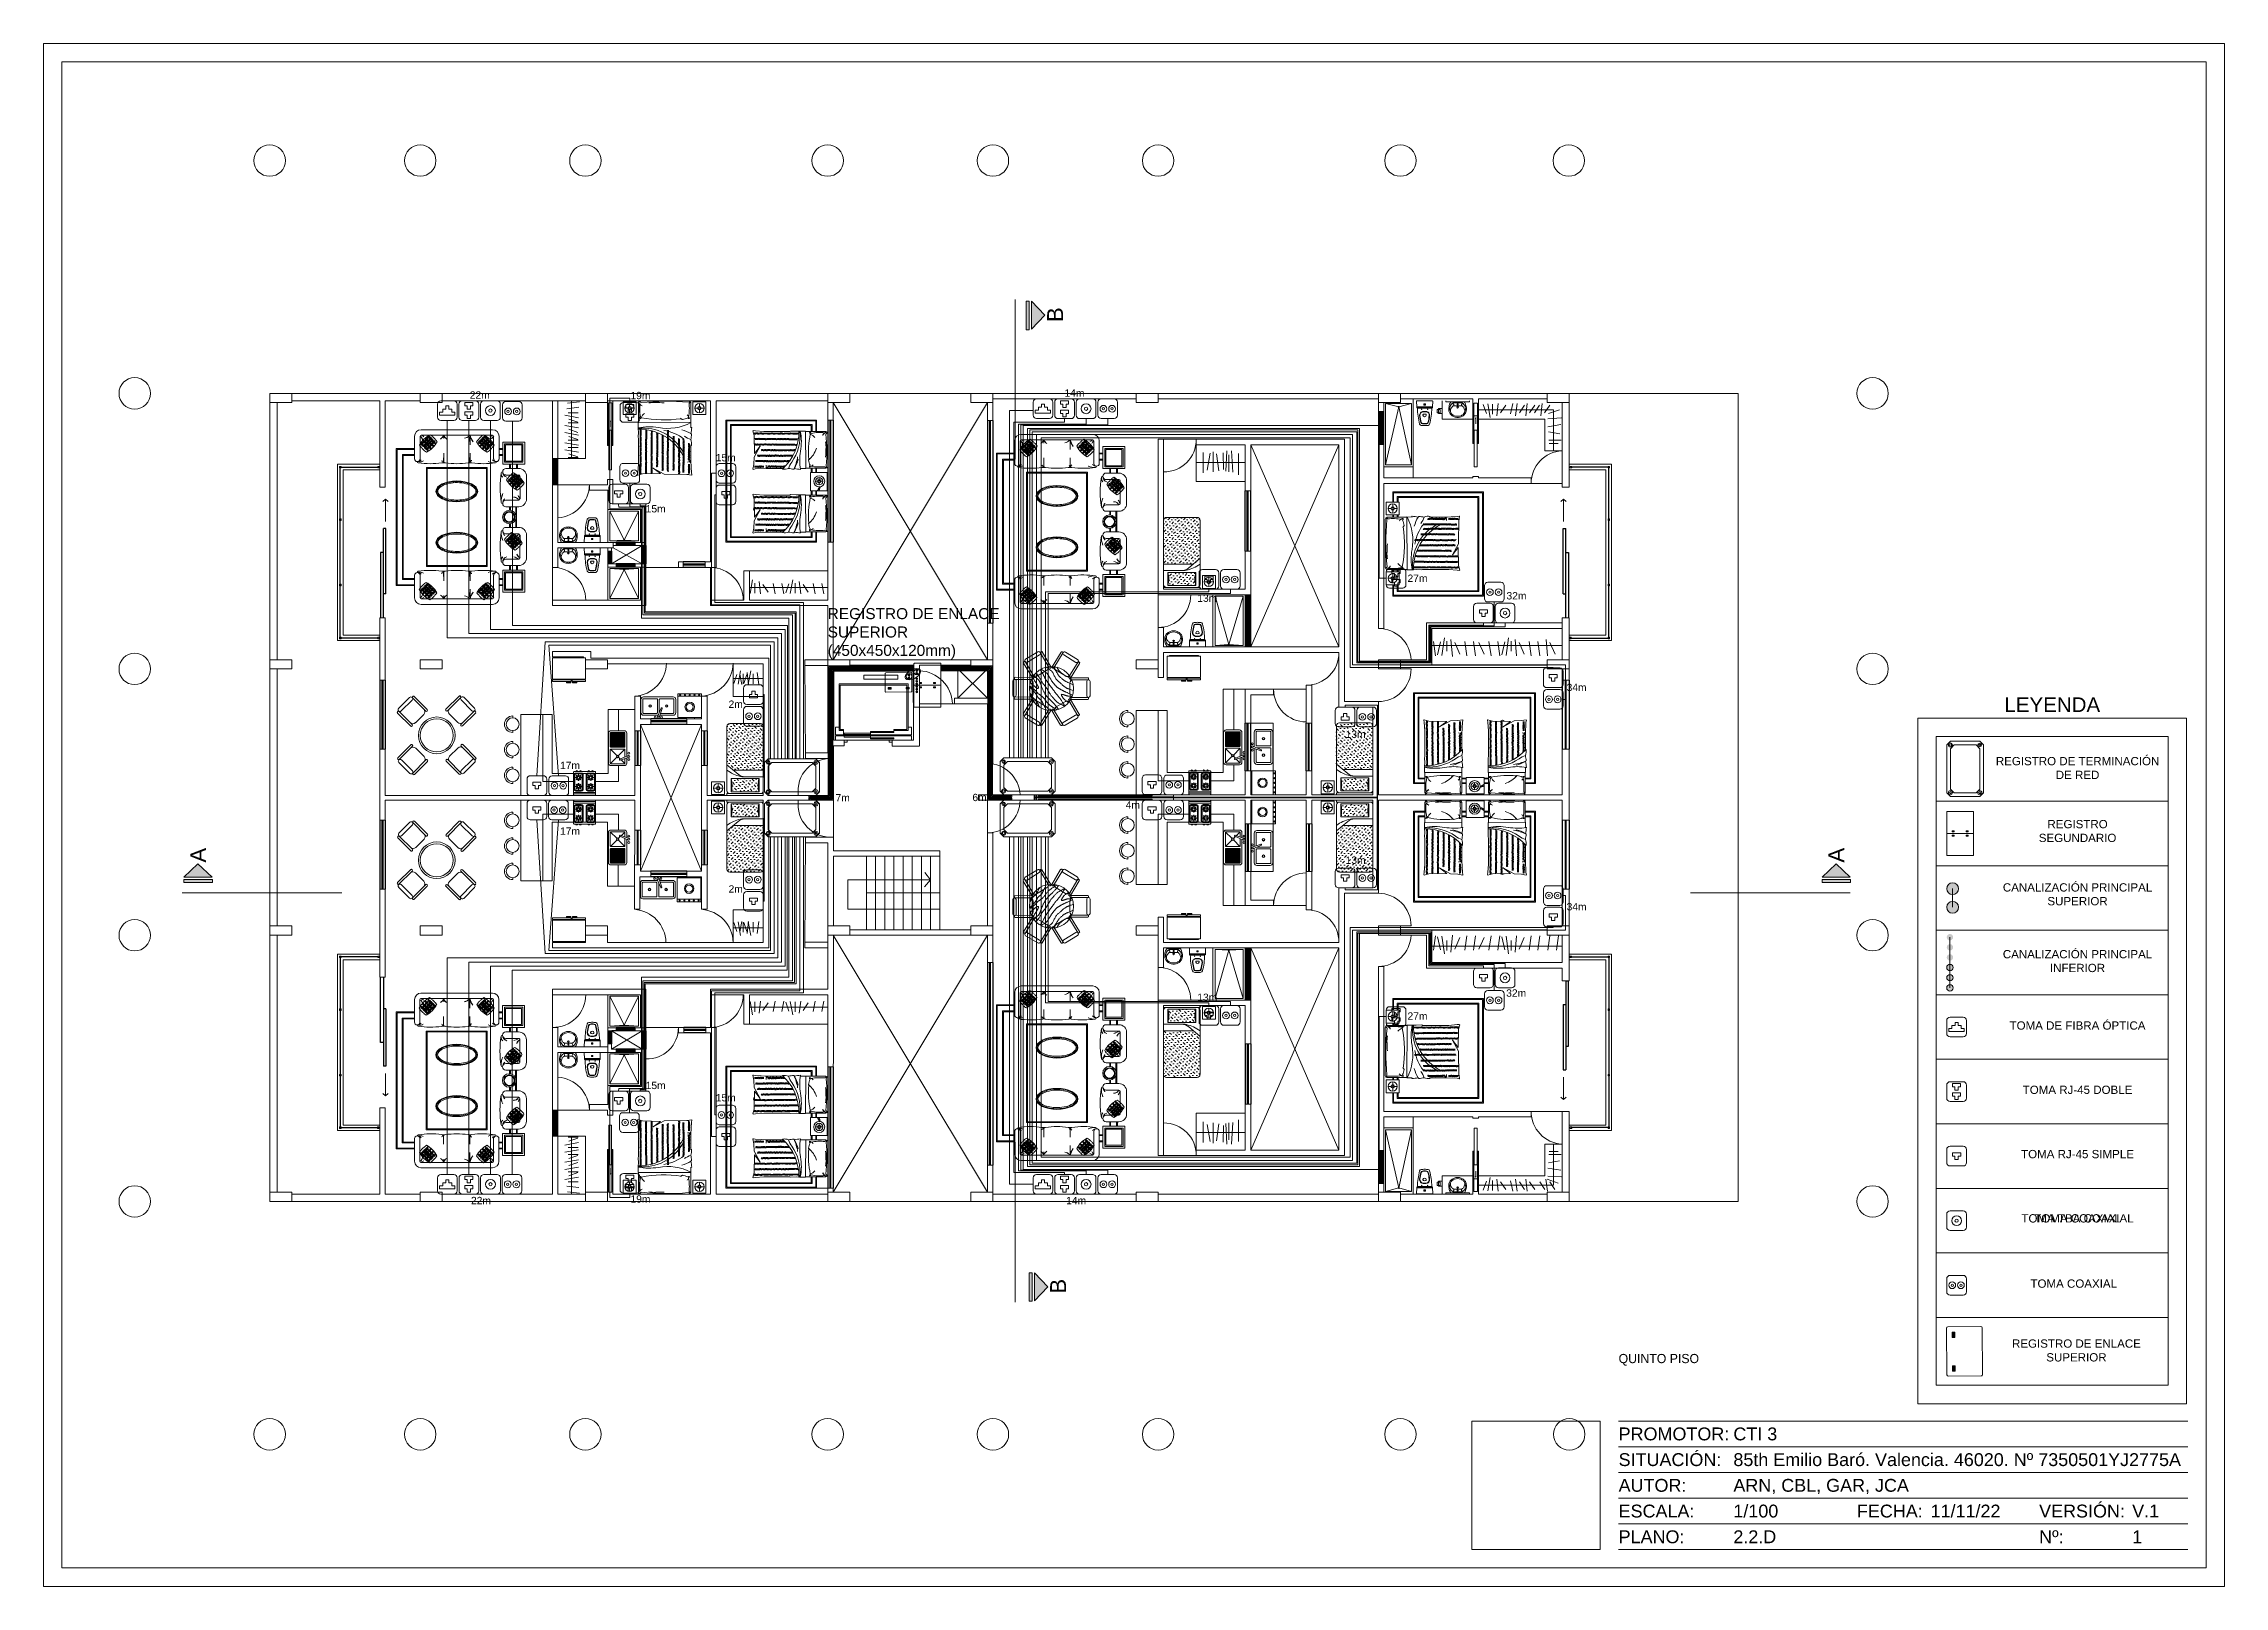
# Paper-space layout 'QUINTO PISO' of a CAD drawing. Header units: metres. Extents: x 0 to 5.4, y 0 to 3.82.
# The model-space entities are those that its viewports show. They can reach past a viewport. Long polylines and large blocks are cut down to what shows.
import ezdxf
from ezdxf.enums import TextEntityAlignment as Align

# ---------------------------------------------------------------- set-up
doc = ezdxf.new("R2018")
doc.units = ezdxf.units.M
for name, pattern in [('0', [0]), ('ACAD_ISO10W100', [18.5, 12, -3, 0.5, -3]), ('DASHED', [70, 50, -20])]:
    doc.linetypes.add(name, pattern=pattern)
doc.layers.get('0').update_dxf_attribs({"color": 253, "lineweight": 0})
for name, color, linetype, lineweight in [('arboles', 253, 'Continuous', 0), ('ascensor', 253, 'Continuous', 0), ('COLUMNA', 253, 'Continuous', 0), ('ducto de basura', 253, 'Continuous', 0), ('escalera', 253, 'DASHED', 0), ('ICT_EXTERNA', 3, 'Continuous', 0), ('ICT_INTERNA', 170, 'Continuous', 0), ('ICT_SUPERIOR', 30, 'Continuous', 0), ('ICT_TEXTS', 210, 'Continuous', 0), ('ICT_TOMAS', 1, 'Continuous', 0), ('mobi alcolchonado', 253, 'Continuous', 0), ('MOBILIARIO2', 253, 'Continuous', 0), ('muebles', 253, 'Continuous', 0), ('NOFIJO', 253, 'Continuous', 0), ('PAR', 253, 'Continuous', 0), ('PUERTAS', 253, 'Continuous', 0), ('ventanas', 253, 'Continuous', 30)]:
    doc.layers.add(name, color=color, linetype=linetype, lineweight=lineweight)
doc.layers.add('CAJETIN', color=7, linetype='Continuous', lineweight=0, true_color=0x000000)
doc.styles.add('COTA', font='arial.ttf', dxfattribs={"height": 1})
doc.styles.get("Standard").update_dxf_attribs({"font": 'arial.ttf'})
picture_1 = doc.add_image_def('image1.png', size_in_pixel=(477, 477))

psp = doc.layouts.new('QUINTO PISO')

msp = doc.modelspace()

# ---------------------------------------------------------------- texts
at = {"layer": 'CAJETIN', "attachment_point": 1, "style": 'COTA'}
for s, insert, char_height, width in [('\\pxi-8,l8;LEYENDA', (1663239.981, 1364421.776), 0.0035, 73.16994), ('REGISTRO DE TERMINACIÓN DE RED', (1663260.819, 1364405.054), 0.002, 44.70706)]:
    msp.add_mtext(s, dxfattribs=dict(at, insert=insert, char_height=char_height, width=width))
at = {"layer": 'CAJETIN', "ltscale": 0.015, "attachment_point": 1, "style": 'COTA'}
for s, width, insert, char_height in [('\\pxqc;LEYENDA', 73.16994, (1663239.981, 1364417.897), 4), ('\\pxqc;REGISTRO DE TERMINACIÓN\\PDE RED', 51.2738, (1663257.823, 1364401.665), 2.25), ('\\pxqc;REGISTRO\\PSEGUNDARIO', 51.2738, (1663257.823, 1364384.513), 2.25), ('\\pxqc;CANALIZACIÓN PRINCIPAL SUPERIOR', 51.2738, (1663257.814, 1364367.282), 2.25), ('\\pxqc;CANALIZACIÓN PRINCIPAL INFERIOR', 51.2738, (1663257.808, 1364349.1), 2.25), ('\\pxqc;TOMA DE FIBRA ÓPTICA', 51.2738, (1663257.809, 1364329.681), 2.25), ('\\pxqc;TOMA RJ-45 DOBLE', 51.2738, (1663257.809, 1364312.181), 2.25), ('\\pxqc;TOMA RJ-45 SIMPLE', 51.2738, (1663257.809, 1364294.682), 2.25), ('\\pxqc;TOMA TBA COAXIAL', 51.2738, (1663257.809, 1364277.182), 2.25), ('\\pxqc;TOMA COAXIAL', 51.2738, (1663257.809, 1364277.182), 2.25), ('TOMA COAXIAL', 51.2738, (1663270.626, 1364259.416), 2.25), ('\\pxqc;REGISTRO DE ENLACE\\PSUPERIOR', 51.2738, (1663257.512, 1364243.096), 2.25)]:
    msp.add_mtext_dynamic_manual_height_columns(s, width=width, gutter_width=4, heights=[7.577], dxfattribs=dict(at, insert=insert, char_height=char_height))
at = {"layer": 'COLUMNA', "ltscale": 0.2}
for s, p in [('B', (1663007.108, 1364520.074)), ('A', (1662773.698, 1364372.911)), ('A', (1663219.885, 1364372.911)), ('A', (1663219.885, 1364372.911)), ('B', (1663007.921, 1364255.571))]:
    msp.add_text(s, height=4.315, rotation=90, dxfattribs=at).set_placement(p)
at = {"layer": 'ICT_INTERNA', "ltscale": 0.015, "char_height": 2, "attachment_point": 1, "style": 'COTA'}
for s, insert in [('\\pxqc;7m', (1662945.186, 1364391.554)), ('\\pxqc;6m', (1662982.471, 1364391.646))]:
    msp.add_mtext_dynamic_manual_height_columns(s, width=3.81057, gutter_width=4, heights=[1.343], dxfattribs=dict(at, insert=insert))
at = {"layer": 'ICT_TEXTS', "ltscale": 0.015, "insert": (1662943.022, 1364442.189), "char_height": 3, "attachment_point": 1, "style": 'COTA'}
msp.add_mtext_dynamic_manual_height_columns('REGISTRO DE ENLACE \\PSUPERIOR \\P(450x450x120mm)', width=73.29365, gutter_width=11.84, heights=[17.789], dxfattribs=at)
at = {"layer": 'ICT_TEXTS', "attachment_point": 1, "style": 'COTA'}
for s, insert, char_height, width in [('REGISTRO DE ENLACE SUPERIOR', (1662958.47, 1364418.183), 0.0003, 7.4051), ('REGISTRO DE ENLACE SUPERIOR', (1662958.47, 1364418.183), 0.001, 22.25868), ('REGISTRO DE TERMINACIÓN DE RED', (1663260.819, 1364405.052), 0.001, 45.38909)]:
    msp.add_mtext(s, dxfattribs=dict(at, insert=insert, char_height=char_height, width=width))
at = {"layer": 'ICT_TOMAS', "ltscale": 0.015, "char_height": 2, "style": 'COTA'}
for s, insert, attachment_point in [('\\pxqc;22m', (1662846.344, 1364499.211), 7), ('\\pxqc;14m', (1663008.329, 1364499.758), 7), ('\\pxqc;19m', (1662890.109, 1364499.04), 7), ('\\pxqc;15m', (1662913.344, 1364482.135), 7), ('\\pxqc;15m', (1662894.249, 1364468.214), 7), ('\\pxqc;27m', (1663101.763, 1364449.323), 7), ('\\pxqc;13m', (1663044.492, 1364443.87), 7), ('\\pxqc;32m', (1663128.721, 1364446.553), 1), ('\\pxqc;34m', (1663145.094, 1364419.571), 7), ('2m', (1662916.014, 1364417.034), 1), ('\\pxqc;13m', (1663084.902, 1364408.866), 1), ('\\pxqc;17m', (1662870.921, 1364398.353), 7), ('\\pxqc;4m', (1663024.209, 1364389.587), 1), ('\\pxqc;17m', (1662870.921, 1364382.473), 1), ('\\pxqc;13m', (1663084.902, 1364374.567), 1), ('2m', (1662916.014, 1364366.736), 1), ('\\pxqc;34m', (1663145.094, 1364361.889), 1), ('\\pxqc;13m', (1663044.492, 1364337.23), 1), ('\\pxqc;32m', (1663128.64, 1364338.4), 1), ('\\pxqc;27m', (1663101.763, 1364332.137), 1), ('\\pxqc;15m', (1662894.249, 1364313.249), 1), ('\\pxqc;15m', (1662913.344, 1364309.917), 1), ('\\pxqc;22m', (1662846.668, 1364281.906), 1), ('\\pxqc;19m', (1662890.109, 1364282.32), 1), ('\\pxqc;14m', (1663008.781, 1364281.915), 1)]:
    msp.add_mtext_dynamic_manual_height_columns(s, width=3.81057, gutter_width=4, heights=[1.343], dxfattribs=dict(at, insert=insert, attachment_point=attachment_point))

# ---------------------------------------------------------------- blocks, each defined once
blk = doc.blocks.new('D')
at = {"layer": 'COLUMNA', "ltscale": 0.2}
h = blk.add_hatch(color=256, dxfattribs=at)
h.set_gradient(color1=(0, 0, 26), color2=(0, 0, 0), rotation=30, one_color=1)
h.paths.add_polyline_path([(3167.8, 1572.454), (3167.418, 1572.818), (3167.036, 1572.454)])
h.paths.add_polyline_path([(3167.036, 1572.393), (3167.036, 1572.315), (3167.813, 1572.315), (3167.813, 1572.393)])
for p, q in [((3167.418, 1572.818), (3167.036, 1572.454)), ((3167.036, 1572.454), (3167.8, 1572.454)), ((3167.418, 1572.818), (3167.8, 1572.454))]:
    blk.add_line(p, q, dxfattribs=at)
blk.add_lwpolyline([(3167.036, 1572.393), (3167.813, 1572.393), (3167.813, 1572.315), (3167.036, 1572.315)], close=True, dxfattribs=at)
blk = doc.blocks.new('MESACIRC-4P-D100CM-3')
at = {"layer": 'muebles'}
for p, q in [((-1.066, 0.643), (-1.059, 0.65)), ((-1.066, 0.608), (-0.709, 0.25)), ((-0.74, 1.031), (-1.037, 0.734)), ((-1.037, 0.663), (-0.666, 0.293)), ((-0.669, 0.96), (-0.966, 0.663)), ((-0.669, 1.031), (-0.299, 0.66)), ((-0.649, 1.061), (-0.656, 1.053)), ((-0.614, 1.061), (-0.256, 0.703)), ((-0.256, 0.668), (-0.263, 0.66)), ((0.608, 1.066), (0.25, 0.709)), ((0.25, 0.673), (0.257, 0.666)), ((0.663, 1.037), (0.293, 0.666)), ((0.643, 1.066), (0.65, 1.059)), ((1.031, 0.669), (0.66, 0.299)), ((0.96, 0.669), (0.663, 0.966)), ((1.061, 0.614), (0.703, 0.256)), ((1.031, 0.74), (0.734, 1.037)), ((1.061, 0.649), (1.053, 0.656)), ((-0.673, 0.25), (-0.666, 0.257)), ((-0.577, 0.345), (-0.351, 0.571)), ((0.345, 0.577), (0.571, 0.351)), ((0.668, 0.256), (0.66, 0.263)), ((-1.061, -0.614), (-0.703, -0.256)), ((-1.031, -0.669), (-0.66, -0.299)), ((-0.668, -0.256), (-0.66, -0.263)), ((-0.345, -0.577), (-0.571, -0.351)), ((0.577, -0.345), (0.351, -0.571)), ((0.673, -0.25), (0.666, -0.257)), ((1.037, -0.663), (0.666, -0.293)), ((1.066, -0.608), (0.709, -0.25)), ((-1.061, -0.649), (-1.053, -0.656)), ((-1.031, -0.74), (-0.734, -1.037)), ((-0.96, -0.669), (-0.663, -0.966)), ((-0.663, -1.037), (-0.293, -0.666)), ((-0.643, -1.066), (-0.65, -1.059)), ((-0.608, -1.066), (-0.25, -0.709)), ((-0.25, -0.673), (-0.257, -0.666)), ((0.256, -0.668), (0.263, -0.66)), ((0.614, -1.061), (0.256, -0.703)), ((0.669, -1.031), (0.299, -0.66)), ((0.649, -1.061), (0.656, -1.053)), ((0.669, -0.96), (0.966, -0.663)), ((0.74, -1.031), (1.037, -0.734)), ((1.066, -0.643), (1.059, -0.65))]:
    blk.add_line(p, q, dxfattribs=at)
for radius in [0.5, 0.45]:
    blk.add_circle((0, 0), radius, dxfattribs=at)
for centre, radius, start, end in [((-1.049, 0.626), 0.025, 135, 225), ((-1.042, 0.633), 0.025, 45, 135), ((-1.001, 0.699), 0.05, 135, 315), ((-0.704, 0.996), 0.05, 315, 135), ((-0.639, 1.036), 0.025, 135, 225), ((-0.632, 1.043), 0.025, 45, 135), ((-0.422, 0.642), 0.1, 315, 45), ((-0.281, 0.678), 0.025, 225, 315), ((-0.274, 0.685), 0.025, 315, 45), ((0.268, 0.691), 0.025, 135, 225), ((0.275, 0.684), 0.025, 225, 315), ((0.416, 0.648), 0.1, 135, 225), ((0.626, 1.049), 0.025, 45, 135), ((0.699, 1.001), 0.05, 45, 225), ((0.633, 1.042), 0.025, 315, 45), ((0.996, 0.704), 0.05, 225, 45), ((1.036, 0.639), 0.025, 45, 135), ((1.043, 0.632), 0.025, 315, 45), ((-0.648, 0.416), 0.1, 225, 315), ((-0.691, 0.268), 0.025, 225, 315), ((-0.684, 0.275), 0.025, 315, 45), ((0.642, 0.422), 0.1, 225, 315), ((0.678, 0.281), 0.025, 135, 225), ((0.685, 0.274), 0.025, 225, 315), ((-0.642, -0.422), 0.1, 45, 135), ((-0.685, -0.274), 0.025, 45, 135), ((-0.678, -0.281), 0.025, 315, 45), ((-0.416, -0.648), 0.1, 315, 45), ((0.422, -0.642), 0.1, 135, 225), ((0.648, -0.416), 0.1, 45, 135), ((0.684, -0.275), 0.025, 135, 225), ((0.691, -0.268), 0.025, 45, 135), ((-1.043, -0.632), 0.025, 135, 225), ((-1.036, -0.639), 0.025, 225, 315), ((-0.996, -0.704), 0.05, 45, 225), ((-0.699, -1.001), 0.05, 225, 45), ((-0.633, -1.042), 0.025, 135, 225), ((-0.626, -1.049), 0.025, 225, 315), ((-0.275, -0.684), 0.025, 45, 135), ((-0.268, -0.691), 0.025, 315, 45), ((0.274, -0.685), 0.025, 135, 225), ((0.281, -0.678), 0.025, 45, 135), ((0.632, -1.043), 0.025, 225, 315), ((0.704, -0.996), 0.05, 135, 315), ((0.639, -1.036), 0.025, 315, 45), ((1.001, -0.699), 0.05, 315, 135), ((1.042, -0.633), 0.025, 225, 315), ((1.049, -0.626), 0.025, 315, 45)]:
    blk.add_arc(centre, radius, start, end, dxfattribs=at)
blk = doc.blocks.new('Estufa-p04')
for p, q in [((0.09, 0.3), (0.09, -0.3)), ((0.13, 0.3), (0.13, -0.3)), ((0.205, 0.165), (0.275, 0.165)), ((0.231, 0.229), (0.281, 0.179)), ((0.231, 0.101), (0.281, 0.151)), ((0.295, 0.255), (0.295, 0.185)), ((0.295, 0.145), (0.295, 0.075)), ((0.309, 0.179), (0.359, 0.229)), ((0.309, 0.151), (0.359, 0.101)), ((0.315, 0.165), (0.385, 0.165)), ((0.445, 0.165), (0.515, 0.165)), ((0.471, 0.229), (0.521, 0.179)), ((0.471, 0.101), (0.521, 0.151)), ((0.535, 0.255), (0.535, 0.185)), ((0.535, 0.145), (0.535, 0.075)), ((0.549, 0.179), (0.599, 0.229)), ((0.549, 0.151), (0.599, 0.101)), ((0.555, 0.165), (0.625, 0.165)), ((0.205, -0.165), (0.275, -0.165)), ((0.231, -0.101), (0.281, -0.151)), ((0.231, -0.229), (0.281, -0.179)), ((0.295, -0.075), (0.295, -0.145)), ((0.295, -0.185), (0.295, -0.255)), ((0.309, -0.151), (0.359, -0.101)), ((0.309, -0.179), (0.359, -0.229)), ((0.315, -0.165), (0.385, -0.165)), ((0.445, -0.165), (0.515, -0.165)), ((0.471, -0.101), (0.521, -0.151)), ((0.471, -0.229), (0.521, -0.179)), ((0.535, -0.075), (0.535, -0.145)), ((0.535, -0.185), (0.535, -0.255)), ((0.549, -0.151), (0.599, -0.101)), ((0.549, -0.179), (0.599, -0.229)), ((0.555, -0.165), (0.625, -0.165))]:
    blk.add_line(p, q)
for points in [[(0.7, 0.28), (0.7, -0.28, -0.414214), (0.68, -0.3), (0.07, -0.3, -0.414214), (0.05, -0.28), (0.05, 0.28, -0.414214), (0.07, 0.3), (0.68, 0.3, -0.414214)], [(0.66, 0.24), (0.66, 0.09, -0.414214), (0.61, 0.04), (0.22, 0.04, -0.414214), (0.17, 0.09), (0.17, 0.24, -0.414214), (0.22, 0.29), (0.61, 0.29, -0.414214)], [(0.635, 0.24), (0.635, 0.09, -0.414214), (0.61, 0.065), (0.22, 0.065, -0.414214), (0.195, 0.09), (0.195, 0.24, -0.414214), (0.22, 0.265), (0.61, 0.265, -0.414214)], [(0.66, -0.09), (0.66, -0.24, -0.414214), (0.61, -0.29), (0.22, -0.29, -0.414214), (0.17, -0.24), (0.17, -0.09, -0.414214), (0.22, -0.04), (0.61, -0.04, -0.414214)], [(0.635, -0.24), (0.635, -0.09, 0.414214), (0.61, -0.065), (0.22, -0.065, 0.414214), (0.195, -0.09), (0.195, -0.24, 0.414214), (0.22, -0.265), (0.61, -0.265, 0.414214)]]:
    blk.add_lwpolyline(points, format="xyb", close=True)
for centre in [(0.295, 0.165), (0.535, 0.165), (0.295, -0.165), (0.535, -0.165)]:
    blk.add_circle(centre, 0.065)
for centre in [(0.7, 0.215), (0.7, 0.115), (0.7, -0.115), (0.7, -0.215)]:
    blk.add_arc(centre, 0.025, 270, 90)
blk = doc.blocks.new('fr')
for p, q in [((3287.007, 1591.175), (3287.007, 1590.775)), ((3287.027, 1591.175), (3287.027, 1590.775)), ((3287.047, 1591.175), (3287.047, 1590.775)), ((3287.067, 1591.175), (3287.067, 1590.775)), ((3287.087, 1591.175), (3287.087, 1590.775)), ((3287.107, 1591.175), (3287.107, 1590.775)), ((3287.127, 1591.175), (3287.127, 1590.775)), ((3287.147, 1591.175), (3287.147, 1590.775)), ((3287.167, 1591.175), (3287.167, 1590.775)), ((3287.187, 1591.175), (3287.187, 1590.775)), ((3287.207, 1591.175), (3287.207, 1590.775)), ((3287.227, 1591.175), (3287.227, 1590.775)), ((3287.247, 1591.175), (3287.247, 1590.775)), ((3287.267, 1591.175), (3287.267, 1590.775)), ((3287.287, 1591.175), (3287.287, 1590.775)), ((3287.307, 1591.175), (3287.307, 1590.775)), ((3287.327, 1591.175), (3287.327, 1590.775)), ((3287.347, 1591.175), (3287.347, 1590.775)), ((3287.367, 1591.175), (3287.367, 1590.775)), ((3287.119, 1590.419), (3286.874, 1590.501)), ((3287.129, 1590.446), (3286.892, 1590.548))]:
    blk.add_line(p, q)
for points in [[(3287.007, 1591.225, 0.414214), (3286.937, 1591.155), (3286.937, 1590.529)], [(3286.937, 1590.48), (3286.937, 1590.345, 0.414214), (3287.007, 1590.275), (3287.367, 1590.275, 0.414214), (3287.437, 1590.345), (3287.437, 1591.155, 0.414214), (3287.367, 1591.225), (3287.007, 1591.225)], [(3287.367, 1590.725), (3287.007, 1590.725, 0.414214), (3286.987, 1590.705), (3286.987, 1590.509, 0.414214)], [(3286.987, 1590.465), (3286.987, 1590.345, 0.414214), (3287.007, 1590.325), (3287.367, 1590.325, 0.414214), (3287.387, 1590.345), (3287.387, 1590.705, 0.414214), (3287.367, 1590.725)]]:
    blk.add_lwpolyline(points, format="xyb")
blk.add_lwpolyline([(3287.367, 1590.775), (3287.007, 1590.775, -0.414214), (3286.987, 1590.795), (3286.987, 1591.155, -0.414214), (3287.007, 1591.175), (3287.367, 1591.175, -0.414214), (3287.387, 1591.155), (3287.387, 1590.795, -0.414214)], format="xyb", close=True)
for points in [[(3286.993, 1590.719), (3287.162, 1590.55)], [(3287.092, 1590.43), (3286.993, 1590.331)], [(3287.162, 1590.5), (3287.116, 1590.454)], [(3287.381, 1590.719), (3287.212, 1590.55)], [(3287.212, 1590.5), (3287.381, 1590.331)]]:
    blk.add_lwpolyline(points)
for centre, radius in [((3286.882, 1590.613), 0.025), ((3286.882, 1590.525), 0.025), ((3286.882, 1590.438), 0.025), ((3287.187, 1590.525), 0.035), ((3287.187, 1590.525), 0.025)]:
    blk.add_circle(centre, radius)
for centre, radius, start, end in [((3287.007, 1590.795), 0.02, 180, 270), ((3287.007, 1590.795), 0.02, 180, 270), ((3287.124, 1590.433), 0.0147, 251.3579, 66.77898)]:
    blk.add_arc(centre, radius, start, end)
blk = doc.blocks.new('ww')
at = {"layer": 'muebles', "ltscale": 4}
for p, q in [((1737.93, 1442.994), (1737.93, 1442.982)), ((1737.975, 1442.994), (1737.975, 1442.982))]:
    blk.add_line(p, q, dxfattribs=at)
at = {"layer": 'muebles'}
blk.add_lwpolyline([(1737.58, 1443.642), (1738.48, 1443.642), (1738.48, 1443.059), (1737.58, 1443.059)], close=True, dxfattribs=at)
at = {"layer": 'muebles', "ltscale": 4}
for points in [[(1737.633, 1443.665), (1738.425, 1443.665), (1738.425, 1443.642), (1737.633, 1443.642)], [(1737.58, 1443.042), (1737.94, 1443.042), (1737.94, 1442.994), (1737.58, 1442.994)], [(1737.93, 1442.982), (1737.812, 1442.982), (1737.812, 1442.959), (1737.93, 1442.959)], [(1738.48, 1443.042), (1737.968, 1443.042), (1737.968, 1442.994), (1738.48, 1442.994)], [(1737.975, 1442.982), (1738.093, 1442.982), (1738.093, 1442.959), (1737.975, 1442.959)]]:
    blk.add_lwpolyline(points, close=True, dxfattribs=at)
blk = doc.blocks.new('CAMA190X100CM-1MESITA')
at = {"layer": 'muebles'}
h = blk.add_hatch(dxfattribs=at)
h.set_pattern_fill('MUDST', color=256, scale=0.3, angle=406.54041, style=0)
h.set_pattern_definition([(46.54041, (-83.744445, -2.07426), (0.048736945, 0.16046716), [0.075, -0.075, 0, -0.075, 0, -0.075])])
h.paths.add_polyline_path([(0.532, -0.102, -0.142857), (0.532, -0.457), (1.294, -0.457, -0.142857), (1.294, -0.102)])
h = blk.add_hatch(dxfattribs=at)
h.set_pattern_fill('MUDST', color=256, scale=0.3, angle=405, style=0)
h.set_pattern_definition([(45, (-83.744445, -2.07426), (0.05303301, 0.159099026), [0.075, -0.075, 0, -0.075, 0, -0.075])])
h.paths.add_polyline_path([(1.408, -0.686), (0.595, -0.686), (0.417, -0.835), (0.417, -1.88, 0.414214), (0.494, -1.956), (1.332, -1.956, 0.414214), (1.408, -1.88)])
for p, q in [((0.417, 0), (1.408, 0)), ((0.417, -0.051), (0.417, 0)), ((1.408, -0.051), (1.408, 0)), ((0.132, -0.199), (0.052, -0.199)), ((0.179, -0.151), (0.179, -0.072)), ((0.179, -0.246), (0.179, -0.326)), ((0.227, -0.199), (0.306, -0.199)), ((0.417, -0.051), (1.408, -0.051)), ((0.417, -1.88), (0.417, -0.127)), ((0.418, -0.835), (0.721, -0.58)), ((0.532, -0.102), (0.532, -0.457)), ((1.294, -0.102), (0.532, -0.102)), ((0.532, -0.457), (1.294, -0.457)), ((1.408, -0.508), (0.856, -0.508)), ((1.294, -0.457), (1.294, -0.102)), ((1.408, -0.127), (1.408, -1.88)), ((1.408, -0.686), (0.595, -0.686)), ((1.332, -1.956), (0.494, -1.956))]:
    blk.add_line(p, q, dxfattribs=at)
blk.add_lwpolyline([(0, -0.024), (0, -0.374), (0.35, -0.374), (0.35, -0.024)], close=True, dxfattribs=at)
for radius in [0.127, 0.0478, 0.0238]:
    blk.add_circle((0.179, -0.199), radius, dxfattribs=at)
for centre, radius, start, end in [((0.494, -0.127), 0.0762, 90, 180), ((1.025, -1.522), 1.034, 103.3928, 126.02023), ((-0.078, -0.279), 0.635, 343.7398, 16.2602), ((0.917, -0.813), 0.305, 90, 130.10593), ((0.856, -0.813), 0.305, 90, 103.3928), ((1.903, -0.279), 0.635, 163.73979, 196.26021), ((1.332, -0.127), 0.0762, 0, 90), ((0.494, -1.88), 0.0762, 180, 270), ((1.332, -1.88), 0.0762, 270, 0)]:
    blk.add_arc(centre, radius, start, end, dxfattribs=at)
blk = doc.blocks.new('ISS-I-19')
for points in [[(-0.21, 0), (0.21, 0, -0.423114), (0.22, -0.01), (0.215, -0.165), (-0.215, -0.165), (-0.22, -0.01, -0.423114)], [(-0.195, -0.2, 0.063391), (-0.136, -0.629, 0.305778), (-0.094, -0.665, 0.026376), (0, -0.672, 0.026376), (0.094, -0.665, 0.305778), (0.136, -0.629, 0.063391), (0.195, -0.2)], [(0.035, -0.365, 0.191623), (-0.032, -0.365, 0.289538), (-0.044, -0.383), (-0.044, -0.389, 0.888012), (0.046, -0.389), (0.046, -0.383, 0.289538)]]:
    blk.add_lwpolyline(points, format="xyb", close=True)
for points in [[(-0.215, -0.165), (-0.215, -0.18), (0.215, -0.18), (0.215, -0.165)], [(-0.215, -0.18), (-0.195, -0.2)], [(0.215, -0.18), (0.195, -0.2)]]:
    blk.add_lwpolyline(points)
for points in [[(-0.001, -0.627, 0.016864), (0.057, -0.624, 0.321456), (0.101, -0.586, 0.028421), (0.136, -0.4, 0.452707), (0.037, -0.287), (-0.037, -0.287, 0.452707), (-0.136, -0.4, 0.028421), (-0.101, -0.586, 0.321456), (-0.057, -0.624, 0.016864), (0.001, -0.627)], [(-0.001, -0.617, 0.016864), (0.056, -0.614, 0.321456), (0.091, -0.584, 0.028421), (0.126, -0.399, 0.452707), (0.037, -0.297), (-0.037, -0.297, 0.452707), (-0.126, -0.399, 0.028421), (-0.091, -0.584, 0.321456), (-0.056, -0.614, 0.016864), (0.001, -0.617, -0.000262), (0, -0.617, -0.000262), (-0.001, -0.617, 0.000262), (0, -0.617, 0.000262), (0.001, -0.617, -0.000262), (0, -0.617, -0.000262), (-0.001, -0.617, 0.000262), (0, -0.617, 0.000262), (0.001, -0.617)]]:
    blk.add_lwpolyline(points, format="xyb")
blk.add_lwpolyline([(0.02, -0.111), (0.02, -0.08), (-0.02, -0.08), (-0.02, -0.111)], close=True)
for centre, radius in [((-0.08, -0.23), 0.005), ((0, -0.095), 0.0109), ((0.08, -0.23), 0.005)]:
    blk.add_circle(centre, radius)
blk = doc.blocks.new('SAPLS510')
for p, q in [((-0.11, -0.025), (0, -0.025)), ((-0.106, -0.105), (0, -0.105)), ((0.11, -0.025), (0, -0.025)), ((0.106, -0.105), (0, -0.105))]:
    blk.add_line(p, q)
blk.add_lwpolyline([(0.177, 0), (-0.177, 0, 0.27095), (-0.195, -0.01, 0.041198), (-0.218, -0.061, 0.087147), (-0.241, -0.188, 0.014423), (-0.24, -0.21, 0.110985), (-0.222, -0.289, 0.102819), (-0.17, -0.358, 0.093047), (-0.093, -0.404, 0.087147), (0, -0.42, 0.087147), (0.093, -0.404, 0.093047), (0.17, -0.358, 0.102819), (0.222, -0.289, 0.110985), (0.24, -0.21, -0.014423), (0.241, -0.188, 0.087147), (0.218, -0.061, 0.041198), (0.195, -0.01, 0.27095), (0.177, 0)], format="xyb", close=True)
for points in [[(-0.204, -0.123, 0.048163), (-0.211, -0.188, 0.015067), (-0.21, -0.209, 0.042482)], [(-0.21, -0.209, 0.11237), (-0.195, -0.276, 0.102819), (-0.15, -0.336, 0.093047), (-0.083, -0.375, 0.087147), (0, -0.39, 0.087147)], [(-0.206, -0.246, 0.000644), (-0.206, -0.247, 0.042482)], [(-0.134, -0.117, 0.092164), (-0.181, -0.184, 0.064814), (-0.196, -0.235, 0.10564)], [(0.21, -0.209, -0.11237), (0.195, -0.276, -0.102819), (0.15, -0.336, -0.093047), (0.083, -0.375, -0.087147), (0, -0.39, -0.087147)], [(0.134, -0.117, -0.092164), (0.181, -0.184, -0.064814), (0.196, -0.235, -0.10564)], [(0.204, -0.123, -0.048163), (0.211, -0.188, -0.015067), (0.21, -0.209, -0.042482)], [(0.206, -0.246, -0.000644), (0.206, -0.247, -0.042482)]]:
    blk.add_lwpolyline(points, format="xyb")
for centre, radius in [((0, -0.145), 0.02), ((0, -0.064), 0.015)]:
    blk.add_circle(centre, radius)
for centre, radius, start, end in [((-0.06, -0.165), 0.151, 113.65969, 163.64961), ((-0.107, -0.249), 0.09, 170.71224, 213.50158), ((-0.157, -0.087), 0.0542, 340.1112, 68.72269), ((-0.106, -0.145), 0.04, 90, 134.81574), ((-0.11, -0.05), 0.025, 89.71161, 113.65967), ((-0.11, -0.115), 0.09, 89.99996, 90.49075), ((0.157, -0.087), 0.0542, 111.27731, 199.8888), ((0.106, -0.145), 0.04, 45.18426, 90), ((0.11, -0.05), 0.025, 66.34033, 90.28839), ((0.11, -0.115), 0.09, 89.50925, 90.00004), ((0.06, -0.165), 0.151, 16.35039, 66.34031), ((0.107, -0.249), 0.09, 326.49842, 9.28776)]:
    blk.add_arc(centre, radius, start, end)
blk = doc.blocks.new('A$C77BB287D')
at = {"layer": 'MOBILIARIO2'}
for centre, start, end in [((0.603, -0.126), 117.71623, 152.27846), ((-0.126, 0.603), 297.71623, 332.27846)]:
    blk.add_arc(centre, 0.681, start, end, dxfattribs=at)
for points, knots in [([(0.191, 0), (0.172, 0.013), (0.141, 0.035), (0.093, 0.079), (0.062, 0.115), (0.024, 0.151), (0.01, 0.173), (0, 0.191)], [0, 0, 0, 0, 0.0684504, 0.1132877, 0.1942981, 0.2115305, 0.2711605, 0.2711605, 0.2711605, 0.2711605]), ([(0.23, 0.044), (0.224, 0.049), (0.212, 0.057), (0.194, 0.074), (0.181, 0.099), (0.155, 0.123), (0.127, 0.144), (0.099, 0.16), (0.079, 0.183), (0.059, 0.203), (0.038, 0.22), (0.033, 0.234), (0.03, 0.241)], [0, 0, 0, 0, 0.0251558, 0.0423686, 0.0735031, 0.1079287, 0.1485001, 0.177757, 0.2045324, 0.2389579, 0.2619083, 0.2842956, 0.2842956, 0.2842956, 0.2842956]), ([(0.037, 0.2), (0.043, 0.208), (0.045, 0.212), (0.054, 0.23), (0.063, 0.243), (0.082, 0.259), (0.087, 0.263), (0.099, 0.273), (0.105, 0.28), (0.121, 0.295), (0.128, 0.3), (0.14, 0.312), (0.146, 0.318), (0.164, 0.338), (0.179, 0.353), (0.198, 0.372), (0.203, 0.378), (0.213, 0.391), (0.218, 0.398), (0.231, 0.416), (0.24, 0.425), (0.258, 0.438), (0.267, 0.443), (0.276, 0.447)], [0, 0, 0, 0, 0.0279165, 0.0279165, 0.0558331, 0.0558331, 0.0837496, 0.0837496, 0.1116661, 0.1116661, 0.1395827, 0.1395827, 0.1674992, 0.1674992, 0.2233322, 0.2233322, 0.2512488, 0.2512488, 0.2791653, 0.2791653, 0.3070818, 0.3070818, 0.3349984, 0.3349984, 0.3349984, 0.3349984]), ([(0.245, 0.065), (0.231, 0.073), (0.222, 0.08), (0.212, 0.094), (0.208, 0.102), (0.197, 0.117), (0.19, 0.124), (0.17, 0.143), (0.157, 0.153), (0.129, 0.172), (0.118, 0.178), (0.099, 0.197), (0.087, 0.21), (0.061, 0.234), (0.059, 0.235), (0.054, 0.25)], [0, 0, 0, 0, 0.0473826, 0.0473826, 0.0710739, 0.0710739, 0.0947652, 0.0947652, 0.1421478, 0.1421478, 0.1895304, 0.1895304, 0.236913, 0.236913, 0.2842956, 0.2842956, 0.2842956, 0.2842956]), ([(0.058, 0.186), (0.061, 0.19), (0.07, 0.203), (0.079, 0.228), (0.107, 0.244), (0.127, 0.267), (0.158, 0.292), (0.188, 0.329), (0.226, 0.363), (0.25, 0.405), (0.275, 0.418), (0.288, 0.426)], [0, 0, 0, 0, 0.0170213, 0.0470063, 0.0743095, 0.1111398, 0.1383727, 0.19363, 0.2532688, 0.2904618, 0.3349984, 0.3349984, 0.3349984, 0.3349984]), ([(0.304, 0.087), (0.296, 0.095), (0.278, 0.114), (0.236, 0.144), (0.21, 0.196), (0.164, 0.233), (0.129, 0.267), (0.101, 0.293), (0.086, 0.306), (0.081, 0.31)], [0, 0, 0, 0, 0.0327415, 0.0793965, 0.1525082, 0.2007896, 0.25596, 0.2973537, 0.3163876, 0.3163876, 0.3163876, 0.3163876]), ([(0.082, 0.157), (0.087, 0.166), (0.094, 0.178), (0.111, 0.195), (0.12, 0.201), (0.143, 0.217), (0.158, 0.228), (0.179, 0.25), (0.189, 0.265), (0.214, 0.296), (0.229, 0.311), (0.256, 0.337), (0.269, 0.35), (0.293, 0.376), (0.304, 0.39), (0.315, 0.405)], [0, 0, 0, 0, 0.0281332, 0.0281332, 0.0562664, 0.0562664, 0.1125327, 0.1125327, 0.1687991, 0.1687991, 0.2250654, 0.2250654, 0.2813318, 0.2813318, 0.3375981, 0.3375981, 0.3375981, 0.3375981]), ([(0.322, 0.104), (0.31, 0.117), (0.294, 0.132), (0.267, 0.153), (0.259, 0.162), (0.24, 0.189), (0.23, 0.206), (0.202, 0.235), (0.188, 0.246), (0.163, 0.269), (0.15, 0.281), (0.125, 0.306), (0.11, 0.318), (0.097, 0.329)], [0, 0, 0, 0, 0.0527313, 0.0527313, 0.1054625, 0.1054625, 0.1581938, 0.1581938, 0.210925, 0.210925, 0.2636563, 0.2636563, 0.3163876, 0.3163876, 0.3163876, 0.3163876]), ([(0.104, 0.146), (0.108, 0.153), (0.115, 0.166), (0.137, 0.183), (0.16, 0.199), (0.195, 0.226), (0.222, 0.271), (0.254, 0.3), (0.276, 0.322), (0.301, 0.346), (0.321, 0.372), (0.335, 0.39)], [0, 0, 0, 0, 0.0233914, 0.0462519, 0.0808435, 0.1081467, 0.1768845, 0.2347507, 0.2382573, 0.2698172, 0.3375981, 0.3375981, 0.3375981, 0.3375981]), ([(0.127, 0.11), (0.133, 0.118), (0.135, 0.122), (0.144, 0.14), (0.153, 0.154), (0.172, 0.169), (0.177, 0.173), (0.189, 0.184), (0.195, 0.19), (0.211, 0.205), (0.218, 0.21), (0.23, 0.222), (0.236, 0.228), (0.254, 0.248), (0.269, 0.263), (0.287, 0.282), (0.293, 0.288), (0.303, 0.301), (0.307, 0.308), (0.321, 0.326), (0.33, 0.335), (0.348, 0.348), (0.357, 0.353), (0.365, 0.358)], [0, 0, 0, 0, 0.0279165, 0.0279165, 0.0558331, 0.0558331, 0.0837496, 0.0837496, 0.1116661, 0.1116661, 0.1395827, 0.1395827, 0.1674992, 0.1674992, 0.2233322, 0.2233322, 0.2512488, 0.2512488, 0.2791653, 0.2791653, 0.3070818, 0.3070818, 0.3349984, 0.3349984, 0.3349984, 0.3349984]), ([(0.372, 0.155), (0.36, 0.167), (0.345, 0.182), (0.323, 0.209), (0.315, 0.218), (0.288, 0.237), (0.271, 0.247), (0.241, 0.275), (0.231, 0.289), (0.208, 0.314), (0.196, 0.326), (0.171, 0.352), (0.158, 0.366), (0.147, 0.38)], [0, 0, 0, 0, 0.0527313, 0.0527313, 0.1054625, 0.1054625, 0.1581938, 0.1581938, 0.210925, 0.210925, 0.2636563, 0.2636563, 0.3163876, 0.3163876, 0.3163876, 0.3163876]), ([(0.148, 0.096), (0.151, 0.101), (0.16, 0.113), (0.169, 0.138), (0.197, 0.154), (0.217, 0.178), (0.248, 0.202), (0.278, 0.24), (0.316, 0.273), (0.34, 0.315), (0.365, 0.328), (0.378, 0.336)], [0, 0, 0, 0, 0.0170213, 0.0470063, 0.0743095, 0.1111398, 0.1383727, 0.19363, 0.2532688, 0.2904618, 0.3349984, 0.3349984, 0.3349984, 0.3349984]), ([(0.39, 0.173), (0.382, 0.18), (0.362, 0.199), (0.333, 0.241), (0.281, 0.267), (0.244, 0.313), (0.21, 0.347), (0.183, 0.375), (0.171, 0.391), (0.167, 0.396)], [0, 0, 0, 0, 0.0327415, 0.0793965, 0.1525082, 0.2007896, 0.25596, 0.2973537, 0.3163876, 0.3163876, 0.3163876, 0.3163876]), ([(0.172, 0.067), (0.176, 0.076), (0.184, 0.088), (0.201, 0.105), (0.21, 0.111), (0.233, 0.128), (0.247, 0.138), (0.269, 0.16), (0.279, 0.175), (0.304, 0.207), (0.319, 0.221), (0.345, 0.247), (0.359, 0.26), (0.382, 0.286), (0.394, 0.3), (0.405, 0.315)], [0, 0, 0, 0, 0.0281332, 0.0281332, 0.0562664, 0.0562664, 0.1125327, 0.1125327, 0.1687991, 0.1687991, 0.2250654, 0.2250654, 0.2813318, 0.2813318, 0.3375981, 0.3375981, 0.3375981, 0.3375981]), ([(0.194, 0.056), (0.198, 0.063), (0.205, 0.077), (0.227, 0.093), (0.25, 0.109), (0.285, 0.136), (0.312, 0.181), (0.344, 0.21), (0.366, 0.232), (0.391, 0.256), (0.411, 0.282), (0.425, 0.3)], [0, 0, 0, 0, 0.0233914, 0.0462519, 0.0808435, 0.1081467, 0.1768845, 0.2347507, 0.2382573, 0.2698172, 0.3375981, 0.3375981, 0.3375981, 0.3375981]), ([(0.412, 0.232), (0.403, 0.245), (0.397, 0.254), (0.382, 0.265), (0.375, 0.269), (0.36, 0.28), (0.352, 0.287), (0.334, 0.307), (0.324, 0.319), (0.304, 0.348), (0.299, 0.359), (0.28, 0.378), (0.266, 0.389), (0.243, 0.415), (0.242, 0.417), (0.227, 0.423)], [0, 0, 0, 0, 0.0473826, 0.0473826, 0.0710739, 0.0710739, 0.0947652, 0.0947652, 0.1421478, 0.1421478, 0.1895304, 0.1895304, 0.236913, 0.236913, 0.2842956, 0.2842956, 0.2842956, 0.2842956]), ([(0.433, 0.246), (0.428, 0.253), (0.42, 0.265), (0.403, 0.282), (0.378, 0.295), (0.354, 0.322), (0.333, 0.349), (0.317, 0.378), (0.294, 0.398), (0.274, 0.417), (0.257, 0.438), (0.242, 0.444), (0.235, 0.446)], [0, 0, 0, 0, 0.0251558, 0.0423686, 0.0735031, 0.1079287, 0.1485001, 0.177757, 0.2045324, 0.2389579, 0.2619083, 0.2842956, 0.2842956, 0.2842956, 0.2842956]), ([(0.477, 0.286), (0.464, 0.305), (0.442, 0.336), (0.398, 0.383), (0.362, 0.415), (0.325, 0.453), (0.303, 0.466), (0.286, 0.477)], [0, 0, 0, 0, 0.0684504, 0.1132877, 0.1942981, 0.2115305, 0.2711605, 0.2711605, 0.2711605, 0.2711605])]:
    blk.add_open_spline(points, degree=3, knots=knots, dxfattribs=at)
blk = doc.blocks.new('A$C7392403F')
at = {"layer": 'muebles'}
for p, q in [((0.177, 3.048), (0.792, 3.048)), ((4.241, 3.546), (0.511, 3.546)), ((0.511, 3.048), (0.511, 3.546)), ((4.218, 3.523), (0.535, 3.523)), ((0.535, 3.048), (0.535, 3.523)), ((4.076, 3.381), (0.677, 3.381)), ((0.677, 3.048), (0.677, 3.381)), ((4.052, 3.357), (0.7, 3.357)), ((0.7, 3.048), (0.7, 3.357)), ((0.866, 2.974), (0.87, 2.974)), ((3.887, 2.974), (3.883, 2.974)), ((4.576, 3.048), (3.961, 3.048)), ((4.052, 3.048), (4.052, 3.357)), ((4.076, 3.048), (4.076, 3.381)), ((4.218, 3.048), (4.218, 3.523)), ((4.241, 3.048), (4.241, 3.546)), ((0, 0.925), (0, 2.871)), ((0.147, 0.925), (0.147, 2.871)), ((0.177, 2.9), (0.792, 2.9)), ((1.032, 2.726), (3.721, 2.726)), ((1.032, 1.07), (1.032, 2.726)), ((1.055, 2.702), (3.697, 2.702)), ((1.055, 1.093), (1.055, 2.702)), ((3.697, 1.093), (3.697, 2.702)), ((3.721, 1.07), (3.721, 2.726)), ((4.576, 2.9), (3.961, 2.9)), ((4.605, 0.925), (4.605, 2.871)), ((4.753, 0.925), (4.753, 2.871)), ((0.194, 2.256), (0.147, 2.256)), ((0.147, 2.256), (0.237, 2.253)), ((0.237, 2.253), (0.194, 2.256)), ((0.87, 2.258), (0.638, 2.256)), ((0.638, 2.256), (0.899, 2.256)), ((0.899, 2.256), (0.87, 2.258)), ((0.896, 2.261), (0.899, 2.256)), ((3.857, 2.261), (3.853, 2.256)), ((3.853, 2.256), (3.882, 2.258)), ((4.114, 2.256), (3.853, 2.256)), ((3.882, 2.258), (4.114, 2.256)), ((4.516, 2.253), (4.559, 2.256)), ((4.605, 2.256), (4.516, 2.253)), ((4.559, 2.256), (4.605, 2.256)), ((0.147, 1.539), (0.237, 1.542)), ((0.412, 1.539), (0.147, 1.539)), ((0.237, 1.542), (0.412, 1.539)), ((0.638, 1.539), (0.865, 1.542)), ((0.638, 1.539), (0.896, 1.539)), ((0.832, 1.497), (0.837, 1.5)), ((0.865, 1.542), (0.893, 1.54)), ((4.114, 1.539), (3.857, 1.539)), ((3.888, 1.542), (3.86, 1.54)), ((4.114, 1.539), (3.888, 1.542)), ((3.921, 1.497), (3.916, 1.5)), ((4.516, 1.542), (4.341, 1.539)), ((4.341, 1.539), (4.605, 1.539)), ((4.605, 1.539), (4.516, 1.542)), ((0.177, 0.895), (0.792, 0.895)), ((0.177, 0.748), (0.792, 0.748)), ((0.511, 0.649), (0.511, 0.748)), ((0.535, 0.649), (0.535, 0.748)), ((0.677, 0.649), (0.677, 0.748)), ((0.7, 0.649), (0.7, 0.748)), ((0.866, 0.821), (0.87, 0.821)), ((0.866, 0.821), (0.87, 0.821)), ((1.032, 1.07), (3.721, 1.07)), ((1.055, 1.093), (3.697, 1.093)), ((1.143, 0.648), (1.143, 0.654)), ((2.007, 0.648), (2.007, 0.654)), ((2.746, 0.648), (2.746, 0.654)), ((3.61, 0.648), (3.61, 0.654)), ((3.887, 0.821), (3.883, 0.821)), ((3.887, 0.821), (3.883, 0.821)), ((4.576, 0.895), (3.961, 0.895)), ((4.576, 0.748), (3.961, 0.748)), ((4.052, 0.748), (4.052, 0.649)), ((4.076, 0.748), (4.076, 0.649)), ((4.218, 0.649), (4.218, 0.748)), ((4.241, 0.649), (4.241, 0.748)), ((1.054, 0.459), (0.934, 0.459)), ((1.054, 0.436), (0.934, 0.436)), ((1.057, 0.273), (0.934, 0.273)), ((1.05, 0.249), (0.934, 0.249)), ((1.054, 0.213), (1.054, 0.56)), ((1.232, 0.213), (1.232, 0.56)), ((1.267, 0.178), (1.882, 0.177)), ((1.267, 0), (1.882, 0)), ((1.918, 0.213), (1.918, 0.56)), ((2.095, 0.213), (2.095, 0.56)), ((2.192, 0.459), (2.095, 0.459)), ((2.194, 0.436), (2.095, 0.436)), ((2.313, 0.294), (2.095, 0.294)), ((2.657, 0.27), (2.095, 0.27)), ((2.657, 0.294), (2.44, 0.294)), ((2.657, 0.436), (2.558, 0.436)), ((2.657, 0.459), (2.561, 0.459)), ((2.657, 0.213), (2.657, 0.56)), ((2.835, 0.213), (2.835, 0.56)), ((3.485, 0.178), (2.87, 0.177)), ((3.485, 0), (2.87, 0)), ((3.521, 0.213), (3.521, 0.56)), ((3.695, 0.273), (3.819, 0.273)), ((3.698, 0.213), (3.698, 0.56)), ((3.819, 0.459), (3.698, 0.459)), ((3.819, 0.436), (3.698, 0.436)), ((3.703, 0.249), (3.819, 0.249))]:
    blk.add_line(p, q, dxfattribs=at)
for points in [[(0.334, 0.649), (0.334, 0.049), (0.934, 0.049), (0.934, 0.649)], [(0.384, 0.599), (0.384, 0.099), (0.884, 0.099), (0.884, 0.599)], [(4.419, 0.649), (4.419, 0.049), (3.819, 0.049), (3.819, 0.649)], [(4.369, 0.599), (4.369, 0.099), (3.869, 0.099), (3.869, 0.599)], [(0.414, 0.569), (0.414, 0.129), (0.854, 0.129), (0.854, 0.569)], [(4.339, 0.569), (4.339, 0.129), (3.899, 0.129), (3.899, 0.569)]]:
    blk.add_lwpolyline(points, close=True, dxfattribs=at)
for radius in [0.185, 0.151, 0.134]:
    blk.add_circle((2.376, 0.467), radius, dxfattribs=at)
for centre, radius, start, end in [((0.177, 2.871), 0.177, 90, 180), ((0.792, 2.974), 0.0737, 270, 90), ((0.725, 2.974), 0.141, 310.9442, 359.93328), ((0.736, 2.969), 0.13, 308.66454, 2.21294), ((0.648, 2.913), 0.226, 332.64496, 15.6493), ((0.637, 2.912), 0.237, 338.85774, 15.16815), ((0.87, 2.944), 0.0295, 8.73698, 90), ((3.883, 2.944), 0.0295, 90, 171.26302), ((4.105, 2.913), 0.226, 164.3507, 207.35504), ((4.115, 2.912), 0.237, 164.83185, 201.14226), ((3.961, 2.974), 0.0737, 90, 270), ((4.028, 2.974), 0.141, 180.06672, 229.0558), ((4.016, 2.969), 0.13, 177.78706, 231.33546), ((4.576, 2.871), 0.177, 0, 90), ((0.177, 2.871), 0.0295, 90, 180), ((-2.52, 1.361), 3.065, 27.9126, 29.5142), ((-0.604, 2.41), 0.881, 25.92601, 31.5008), ((0.285, 2.95), 0.119, 204.57896, 275.46692), ((0.28, 2.945), 0.112, 203.48159, 275.8459), ((-1.273, 2.615), 2.197, 351.91555, 8.73698), ((6.025, 2.615), 2.197, 171.26302, 188.08445), ((4.467, 2.95), 0.119, 264.53308, 335.42104), ((4.473, 2.945), 0.112, 264.1541, 336.51841), ((7.273, 1.361), 3.065, 150.4858, 152.0874), ((5.356, 2.41), 0.881, 148.4992, 154.07399), ((4.576, 2.871), 0.0295, 0, 90), ((0.071, 2.457), 0.215, 290.70684, 327.06158), ((0.094, 2.429), 0.181, 287.16361, 330.60481), ((0.071, 2.056), 0.215, 32.93842, 69.29316), ((0.094, 2.083), 0.181, 29.39519, 72.83639), ((1.011, 2.435), 0.209, 216.50512, 236.4171), ((0.998, 2.414), 0.186, 213.56149, 237.83537), ((0.926, 2.149), 0.11, 103.84426, 119.66435), ((1.253, 2.256), 0.354, 171.91555, 188.08445), ((-1.273, 1.898), 2.197, 351.91555, 8.08445), ((6.025, 1.898), 2.197, 171.91555, 188.08445), ((3.499, 2.256), 0.354, 351.91555, 8.08445), ((3.754, 2.414), 0.186, 302.16463, 326.43851), ((3.827, 2.149), 0.11, 60.33565, 76.15574), ((3.742, 2.435), 0.209, 303.5829, 323.49488), ((4.681, 2.457), 0.215, 212.93842, 249.29316), ((4.659, 2.429), 0.181, 209.39519, 252.83639), ((4.681, 2.056), 0.215, 110.70684, 147.06158), ((4.659, 2.083), 0.181, 107.16361, 150.60481), ((0.045, 1.089), 0.461, 52.43639, 77.19309), ((0.078, 1.159), 0.387, 49.99477, 79.63472), ((0.005, 1.719), 0.228, 313.04826, 352.13174), ((-0.042, 1.743), 0.278, 316.69848, 348.48153), ((0.942, 1.393), 0.152, 106.48361, 136.90012), ((0.948, 1.391), 0.156, 108.2275, 135.35901), ((0.931, 1.664), 0.129, 232.0039, 255.58941), ((1.253, 1.539), 0.354, 171.91555, 188.08445), ((-1.273, 1.18), 2.197, 351.26302, 8.08445), ((6.025, 1.18), 2.197, 171.91555, 188.73698), ((3.499, 1.539), 0.354, 351.91555, 8.08445), ((3.821, 1.664), 0.129, 284.41059, 307.9961), ((3.804, 1.391), 0.156, 44.64099, 71.7725), ((3.81, 1.393), 0.152, 43.09988, 73.51639), ((4.707, 1.089), 0.461, 102.80691, 127.56361), ((4.675, 1.159), 0.387, 100.36528, 130.00523), ((4.747, 1.719), 0.228, 187.86826, 226.95174), ((4.795, 1.743), 0.278, 191.51847, 223.30152), ((0.177, 0.925), 0.177, 180, 270), ((0.065, 1.019), 0.125, 311.29589, 351.2773), ((0.011, 1.048), 0.184, 317.8008, 344.77239), ((0.177, 0.925), 0.0295, 180, 270), ((0.367, 0.73), 0.251, 117.89706, 138.99766), ((0.322, 0.786), 0.181, 113.75425, 143.14046), ((0.792, 0.821), 0.0737, 270, 90), ((0.736, 0.826), 0.13, 357.78706, 51.33546), ((0.725, 0.821), 0.141, 0.06672, 49.0558), ((0.492, 0.875), 0.408, 356.0154, 24.49909), ((0.525, 0.881), 0.375, 354.75701, 25.75748), ((0.87, 0.851), 0.0295, 270, 351.26302), ((1.143, 0.56), 0.0887, 359.99403, 179.99403), ((1.178, 0.654), 0.0355, 98.73101, 179.99403), ((1.148, 0.497), 0.151, 15.11866, 91.76808), ((1.151, 0.502), 0.146, 13.53892, 93.34783), ((1.574, -1.925), 2.645, 81.25706, 98.73101), ((1.19, 0.543), 0.146, 44.35362, 96.83018), ((1.194, 0.555), 0.136, 42.09968, 99.08412), ((1.935, 0.239), 0.452, 84.75104, 115.75152), ((1.942, 0.199), 0.491, 86.00943, 114.49312), ((2.001, 0.492), 0.156, 87.7811, 141.3295), ((2.007, 0.479), 0.17, 90.06076, 139.04984), ((2.007, 0.56), 0.0887, 359.99403, 179.99403), ((1.971, 0.654), 0.0355, 359.99403, 81.25706), ((2.746, 0.56), 0.0887, 0.00597, 180.00597), ((2.781, 0.654), 0.0355, 98.74294, 180.00597), ((2.752, 0.492), 0.156, 38.6705, 92.2189), ((2.746, 0.479), 0.17, 40.95016, 89.93924), ((3.178, -1.925), 2.645, 81.26899, 98.74294), ((2.817, 0.239), 0.452, 64.24848, 95.24896), ((2.81, 0.199), 0.491, 65.50688, 93.99057), ((3.562, 0.543), 0.146, 83.16982, 135.64638), ((3.558, 0.555), 0.136, 80.91588, 137.90032), ((3.605, 0.497), 0.151, 88.23192, 164.88134), ((3.601, 0.502), 0.146, 86.65217, 166.46108), ((3.61, 0.56), 0.0887, 0.00597, 180.00597), ((3.574, 0.654), 0.0355, 0.00597, 81.26899), ((4.26, 0.875), 0.408, 155.50091, 183.9846), ((4.227, 0.881), 0.375, 154.24252, 185.24299), ((3.883, 0.851), 0.0295, 188.73698, 270), ((4.016, 0.826), 0.13, 128.66454, 182.21294), ((4.028, 0.821), 0.141, 130.9442, 179.93328), ((3.961, 0.821), 0.0737, 90, 270), ((4.386, 0.73), 0.251, 41.00234, 62.10294), ((4.43, 0.786), 0.181, 36.85954, 66.24575), ((4.688, 1.019), 0.125, 188.7227, 228.70411), ((4.741, 1.048), 0.184, 195.22761, 222.1992), ((4.576, 0.925), 0.0295, 270, 0), ((4.576, 0.925), 0.177, 270, 0), ((1.267, 0.213), 0.213, 179.99403, 269.99403), ((0.832, 0.474), 0.477, 326.78915, 344.42515), ((0.741, 0.516), 0.577, 328.3171, 342.89719), ((1.267, 0.213), 0.0355, 179.99403, 269.99403), ((1.462, 0.06), 0.228, 115.11424, 149.0283), ((1.439, 0.08), 0.197, 113.93917, 150.47679), ((0.064, -3.033), 3.69, 60.47983, 62.08143), ((1.328, -0.727), 1.06, 58.49324, 64.06803), ((1.977, 0.343), 0.143, 174.52711, 245.41507), ((1.972, 0.337), 0.135, 174.14813, 246.51245), ((1.882, 0.213), 0.213, 269.99403, 359.99403), ((1.882, 0.213), 0.0355, 269.99403, 359.99403), ((2.87, 0.213), 0.213, 180.00597, 270.00597), ((2.775, 0.343), 0.143, 294.58493, 5.47289), ((2.781, 0.337), 0.135, 293.48755, 5.85187), ((2.87, 0.213), 0.0355, 180.00597, 270.00597), ((4.688, -3.033), 3.69, 117.91857, 119.52017), ((3.424, -0.727), 1.06, 115.93197, 121.50676), ((3.29, 0.06), 0.228, 30.9717, 64.88576), ((3.314, 0.08), 0.197, 29.52321, 66.06083), ((3.92, 0.474), 0.477, 195.57485, 213.21085), ((4.012, 0.516), 0.577, 197.10281, 211.6829), ((3.485, 0.213), 0.213, 270.00597, 0.00597), ((3.485, 0.213), 0.0355, 270.00597, 0.00597)]:
    blk.add_arc(centre, radius, start, end, dxfattribs=at)
at = {"layer": 'muebles', "extrusion": (0, 0, -1)}
blk.add_ellipse((1.677, 1.898), major_axis=(0, -0.568), ratio=0.502168, dxfattribs=at)
at = {"layer": 'muebles'}
blk.add_ellipse((3.075, 1.898), major_axis=(0, -0.568), ratio=0.502168, dxfattribs=at)
for points, knots in [([(1.677, 1.349), (1.643, 1.349), (1.607, 1.363), (1.54, 1.424), (1.508, 1.47), (1.433, 1.635), (1.408, 1.783), (1.415, 2.07), (1.448, 2.206), (1.548, 2.397), (1.614, 2.446), (1.731, 2.447), (1.784, 2.412), (1.876, 2.277), (1.912, 2.178), (1.948, 1.954), (1.947, 1.831), (1.91, 1.608), (1.872, 1.51), (1.781, 1.381), (1.728, 1.349), (1.677, 1.349)], [0, 0, 0, 0, 0.420953, 0.420953, 0.841906, 0.841906, 1.627474, 1.627474, 2.384999, 2.384999, 3.142524, 3.142524, 3.774252, 3.774252, 4.405979, 4.405979, 5.037707, 5.037707, 5.669434, 5.669434, 6.283185, 6.283185, 6.283185, 6.283185]), ([(1.677, 1.377), (1.649, 1.377), (1.619, 1.389), (1.557, 1.447), (1.526, 1.494), (1.452, 1.673), (1.429, 1.844), (1.457, 2.13), (1.494, 2.247), (1.577, 2.375), (1.617, 2.405), (1.685, 2.424), (1.717, 2.417), (1.791, 2.358), (1.828, 2.305), (1.885, 2.161), (1.905, 2.073), (1.923, 1.839), (1.904, 1.69), (1.832, 1.495), (1.789, 1.433), (1.723, 1.385), (1.7, 1.377), (1.677, 1.377)], [0, 0, 0, 0, 0.439197, 0.439197, 0.878394, 0.878394, 1.7625, 1.7625, 2.484027, 2.484027, 3.003385, 3.003385, 3.522744, 3.522744, 4.042102, 4.042102, 4.561461, 4.561461, 5.34406, 5.34406, 5.930331, 5.930331, 6.283185, 6.283185, 6.283185, 6.283185]), ([(3.075, 1.349), (3.11, 1.349), (3.146, 1.363), (3.213, 1.424), (3.245, 1.47), (3.319, 1.635), (3.345, 1.783), (3.338, 2.07), (3.305, 2.206), (3.204, 2.397), (3.139, 2.446), (3.022, 2.447), (2.969, 2.412), (2.876, 2.277), (2.84, 2.178), (2.804, 1.954), (2.805, 1.831), (2.843, 1.608), (2.88, 1.51), (2.972, 1.381), (3.025, 1.349), (3.075, 1.349)], [0, 0, 0, 0, 0.420953, 0.420953, 0.841906, 0.841906, 1.627474, 1.627474, 2.384999, 2.384999, 3.142524, 3.142524, 3.774252, 3.774252, 4.405979, 4.405979, 5.037707, 5.037707, 5.669434, 5.669434, 6.283185, 6.283185, 6.283185, 6.283185]), ([(3.075, 1.377), (3.103, 1.377), (3.133, 1.389), (3.196, 1.447), (3.226, 1.494), (3.301, 1.673), (3.324, 1.844), (3.296, 2.13), (3.258, 2.247), (3.175, 2.375), (3.136, 2.405), (3.068, 2.424), (3.036, 2.417), (2.962, 2.358), (2.924, 2.305), (2.867, 2.161), (2.848, 2.073), (2.83, 1.839), (2.849, 1.69), (2.92, 1.495), (2.963, 1.433), (3.03, 1.385), (3.053, 1.377), (3.075, 1.377)], [0, 0, 0, 0, 0.439197, 0.439197, 0.878394, 0.878394, 1.7625, 1.7625, 2.484027, 2.484027, 3.003385, 3.003385, 3.522744, 3.522744, 4.042102, 4.042102, 4.561461, 4.561461, 5.34406, 5.34406, 5.930331, 5.930331, 6.283185, 6.283185, 6.283185, 6.283185])]:
    blk.add_open_spline(points, degree=3, knots=knots, dxfattribs=at)
for p in [(0.866, 1.539), (0.866, 1.539), (3.887, 1.539), (3.887, 1.539)]:
    blk.add_point(p, dxfattribs=at)
at = {"layer": 'muebles', "xscale": -1, "rotation": 90}
for p in [(0.611, 2.914), (4.631, 1.352)]:
    blk.add_blockref('A$C77BB287D', p, dxfattribs=at)
at = {"layer": 'muebles', "rotation": 90}
for p in [(4.631, 2.444), (0.611, 0.882), (3.277, 0.121), (1.647, 0.066)]:
    blk.add_blockref('A$C77BB287D', p, dxfattribs=at)
blk = doc.blocks.new('SILLVIS')
at = {"layer": 'arboles'}
for p, q in [((-0.32, 0.267), (-0.32, -0.239)), ((-0.295, 0.292), (-0.285, 0.292)), ((-0.26, 0.285), (-0.26, -0.239)), ((-0.21, 0.335), (0.21, 0.335)), ((-0.21, 0.235), (0.21, 0.235)), ((0.26, 0.285), (0.26, -0.239)), ((0.295, 0.292), (0.285, 0.292)), ((0.32, 0.267), (0.32, -0.239)), ((-0.295, -0.264), (-0.285, -0.264)), ((0.16, -0.265), (-0.16, -0.265)), ((0.295, -0.264), (0.285, -0.264))]:
    blk.add_line(p, q, dxfattribs=at)
for centre, radius, start, end in [((-0.295, 0.267), 0.025, 90, 180), ((-0.285, 0.267), 0.025, 0, 90), ((-0.21, 0.285), 0.05, 90, 270), ((0.21, 0.285), 0.05, 270, 90), ((0.285, 0.267), 0.025, 90, 180), ((0.295, 0.267), 0.025, 0, 90), ((-0.295, -0.239), 0.025, 180, 270), ((-0.285, -0.239), 0.025, 270, 0), ((-0.16, -0.165), 0.1, 180, 270), ((0.16, -0.165), 0.1, 270, 0), ((0.285, -0.239), 0.025, 180, 270), ((0.295, -0.239), 0.025, 270, 0)]:
    blk.add_arc(centre, radius, start, end, dxfattribs=at)
blk = doc.blocks.new('S_VISITA')
at = {"layer": 'PAR', "xscale": -1}
blk.add_blockref('SILLVIS', (-0.009, -0.014), dxfattribs=at)
blk = doc.blocks.new('MESACIRC-6P-D120CM-5')
at = {"layer": 'muebles'}
for points in [[(-0.073, 0.596), (-0.049, 0.564), (-0.028, 0.536), (-0.01, 0.513), (0.006, 0.493), (0.019, 0.476), (0.032, 0.462), (0.043, 0.449), (0.053, 0.438), (0.063, 0.428), (0.073, 0.42), (0.083, 0.412), (0.092, 0.404), (0.101, 0.396), (0.11, 0.389), (0.118, 0.382), (0.126, 0.374), (0.133, 0.366), (0.141, 0.357), (0.147, 0.347), (0.154, 0.338), (0.161, 0.328), (0.167, 0.318), (0.174, 0.307), (0.181, 0.297), (0.188, 0.286), (0.195, 0.276), (0.203, 0.265), (0.212, 0.254), (0.221, 0.244), (0.231, 0.233), (0.242, 0.222), (0.254, 0.212), (0.267, 0.201), (0.281, 0.19), (0.296, 0.179), (0.311, 0.168), (0.327, 0.157), (0.343, 0.145), (0.358, 0.133), (0.373, 0.121), (0.388, 0.108), (0.402, 0.094), (0.415, 0.081), (0.427, 0.068), (0.439, 0.055), (0.449, 0.043), (0.459, 0.031), (0.467, 0.02), (0.475, 0.01), (0.483, 0), (0.491, -0.012), (0.501, -0.028), (0.514, -0.048), (0.531, -0.074), (0.553, -0.108), (0.58, -0.152)], [(0.584, 0.139), (0.546, 0.158), (0.514, 0.173), (0.488, 0.186), (0.466, 0.197), (0.447, 0.206), (0.432, 0.214), (0.418, 0.221), (0.405, 0.227), (0.393, 0.233), (0.381, 0.239), (0.37, 0.246), (0.359, 0.252), (0.348, 0.258), (0.338, 0.265), (0.329, 0.271), (0.321, 0.278), (0.313, 0.285), (0.306, 0.293), (0.299, 0.3), (0.293, 0.308), (0.287, 0.316), (0.281, 0.323), (0.275, 0.331), (0.269, 0.338), (0.263, 0.345), (0.256, 0.352), (0.249, 0.358), (0.242, 0.364), (0.235, 0.37), (0.227, 0.375), (0.219, 0.38), (0.211, 0.385), (0.203, 0.389), (0.194, 0.394), (0.185, 0.398), (0.176, 0.403), (0.166, 0.409), (0.155, 0.416), (0.144, 0.423), (0.131, 0.432), (0.118, 0.443), (0.102, 0.455), (0.085, 0.47), (0.065, 0.488), (0.042, 0.51), (0.016, 0.535), (-0.015, 0.564), (-0.051, 0.598)], [(0.054, -0.598), (0.043, -0.567), (0.034, -0.542), (0.026, -0.52), (0.02, -0.503), (0.014, -0.488), (0.01, -0.476), (0.006, -0.465), (0.002, -0.454), (-0.002, -0.444), (-0.007, -0.433), (-0.011, -0.423), (-0.016, -0.412), (-0.023, -0.4), (-0.03, -0.388), (-0.039, -0.375), (-0.049, -0.361), (-0.061, -0.346), (-0.074, -0.33), (-0.089, -0.314), (-0.104, -0.297), (-0.119, -0.28), (-0.134, -0.264), (-0.149, -0.247), (-0.163, -0.231), (-0.175, -0.216), (-0.187, -0.201), (-0.198, -0.187), (-0.21, -0.174), (-0.222, -0.161), (-0.235, -0.148), (-0.25, -0.136), (-0.267, -0.124), (-0.286, -0.113), (-0.307, -0.101), (-0.329, -0.09), (-0.352, -0.079), (-0.375, -0.069), (-0.397, -0.058), (-0.418, -0.047), (-0.436, -0.037), (-0.452, -0.026), (-0.467, -0.015), (-0.481, -0.001), (-0.496, 0.017), (-0.512, 0.039), (-0.531, 0.067), (-0.554, 0.101), (-0.582, 0.144)], [(-0.53, 0.281), (-0.509, 0.25), (-0.491, 0.223), (-0.476, 0.201), (-0.462, 0.182), (-0.45, 0.165), (-0.439, 0.152), (-0.429, 0.14), (-0.418, 0.129), (-0.408, 0.119), (-0.397, 0.11), (-0.386, 0.101), (-0.374, 0.093), (-0.362, 0.084), (-0.349, 0.076), (-0.336, 0.069), (-0.323, 0.061), (-0.309, 0.053), (-0.295, 0.044), (-0.281, 0.036), (-0.267, 0.028), (-0.253, 0.02), (-0.24, 0.011), (-0.228, 0.003), (-0.216, -0.004), (-0.205, -0.012), (-0.195, -0.019), (-0.186, -0.026), (-0.177, -0.032), (-0.168, -0.039), (-0.16, -0.046), (-0.152, -0.052), (-0.144, -0.059), (-0.136, -0.065), (-0.127, -0.072), (-0.119, -0.079), (-0.111, -0.086), (-0.102, -0.092), (-0.094, -0.099), (-0.086, -0.106), (-0.078, -0.113), (-0.071, -0.12), (-0.063, -0.128), (-0.056, -0.135), (-0.05, -0.142), (-0.043, -0.15), (-0.037, -0.158), (-0.031, -0.166), (-0.025, -0.174), (-0.019, -0.182), (-0.013, -0.191), (-0.007, -0.2), (-0.002, -0.209), (0.004, -0.218), (0.01, -0.228), (0.015, -0.238), (0.021, -0.248), (0.027, -0.258), (0.032, -0.268), (0.038, -0.278), (0.044, -0.289), (0.05, -0.299), (0.055, -0.31), (0.06, -0.32), (0.065, -0.331), (0.07, -0.341), (0.075, -0.351), (0.08, -0.361), (0.084, -0.372), (0.089, -0.382), (0.093, -0.393), (0.098, -0.404), (0.104, -0.416), (0.109, -0.428), (0.115, -0.441), (0.122, -0.456), (0.13, -0.473), (0.14, -0.493), (0.151, -0.516), (0.163, -0.542), (0.178, -0.573)], [(0.474, -0.368), (0.445, -0.349), (0.419, -0.332), (0.396, -0.318), (0.376, -0.305), (0.358, -0.293), (0.342, -0.283), (0.327, -0.273), (0.313, -0.263), (0.298, -0.254), (0.284, -0.244), (0.271, -0.234), (0.257, -0.225), (0.243, -0.215), (0.23, -0.205), (0.218, -0.195), (0.205, -0.185), (0.193, -0.175), (0.182, -0.165), (0.17, -0.154), (0.158, -0.144), (0.145, -0.133), (0.132, -0.121), (0.117, -0.11), (0.101, -0.097), (0.084, -0.084), (0.065, -0.071), (0.046, -0.057), (0.025, -0.042), (0.003, -0.027), (-0.019, -0.011), (-0.042, 0.005), (-0.065, 0.022), (-0.088, 0.04), (-0.112, 0.057), (-0.135, 0.074), (-0.157, 0.091), (-0.179, 0.108), (-0.2, 0.123), (-0.22, 0.137), (-0.238, 0.15), (-0.256, 0.16), (-0.272, 0.17), (-0.287, 0.178), (-0.302, 0.185), (-0.316, 0.192), (-0.33, 0.198), (-0.344, 0.205), (-0.358, 0.212), (-0.373, 0.219), (-0.389, 0.228), (-0.406, 0.237), (-0.425, 0.248), (-0.445, 0.26), (-0.467, 0.273), (-0.491, 0.287), (-0.518, 0.303)], [(-0.431, 0.418), (-0.4, 0.397), (-0.373, 0.378), (-0.349, 0.363), (-0.329, 0.349), (-0.311, 0.337), (-0.294, 0.327), (-0.279, 0.317), (-0.264, 0.308), (-0.249, 0.299), (-0.234, 0.291), (-0.218, 0.282), (-0.203, 0.273), (-0.188, 0.264), (-0.173, 0.254), (-0.158, 0.244), (-0.143, 0.234), (-0.129, 0.223), (-0.114, 0.211), (-0.1, 0.199), (-0.084, 0.187), (-0.069, 0.174), (-0.052, 0.161), (-0.033, 0.147), (-0.013, 0.133), (0.008, 0.119), (0.031, 0.105), (0.055, 0.091), (0.078, 0.078), (0.102, 0.064), (0.124, 0.051), (0.145, 0.038), (0.164, 0.026), (0.181, 0.015), (0.195, 0.004), (0.208, -0.006), (0.219, -0.016), (0.23, -0.026), (0.24, -0.036), (0.251, -0.046), (0.262, -0.056), (0.273, -0.066), (0.286, -0.077), (0.299, -0.088), (0.313, -0.101), (0.327, -0.113), (0.34, -0.127), (0.354, -0.142), (0.367, -0.157), (0.38, -0.174), (0.392, -0.192), (0.405, -0.212), (0.418, -0.235), (0.431, -0.261), (0.446, -0.289), (0.463, -0.321), (0.482, -0.358)], [(0.567, -0.195), (0.54, -0.174), (0.515, -0.154), (0.491, -0.136), (0.47, -0.119), (0.45, -0.104), (0.433, -0.089), (0.417, -0.076), (0.402, -0.063), (0.39, -0.051), (0.378, -0.04), (0.368, -0.029), (0.359, -0.019), (0.35, -0.009), (0.342, 0), (0.334, 0.01), (0.326, 0.019), (0.318, 0.028), (0.309, 0.037), (0.3, 0.046), (0.291, 0.055), (0.282, 0.063), (0.273, 0.072), (0.263, 0.081), (0.254, 0.09), (0.244, 0.099), (0.234, 0.107), (0.224, 0.116), (0.214, 0.125), (0.203, 0.133), (0.192, 0.142), (0.181, 0.151), (0.169, 0.159), (0.156, 0.168), (0.143, 0.176), (0.129, 0.184), (0.115, 0.193), (0.1, 0.201), (0.085, 0.208), (0.07, 0.216), (0.054, 0.223), (0.038, 0.231), (0.022, 0.237), (0.006, 0.244), (-0.01, 0.251), (-0.026, 0.257), (-0.042, 0.263), (-0.057, 0.268), (-0.072, 0.274), (-0.087, 0.279), (-0.101, 0.284), (-0.114, 0.289), (-0.127, 0.294), (-0.14, 0.298), (-0.152, 0.303), (-0.163, 0.308), (-0.174, 0.312), (-0.185, 0.317), (-0.195, 0.322), (-0.205, 0.328), (-0.214, 0.333), (-0.223, 0.339), (-0.231, 0.345), (-0.239, 0.352), (-0.247, 0.358), (-0.254, 0.366), (-0.262, 0.374), (-0.27, 0.385), (-0.28, 0.398), (-0.291, 0.415), (-0.306, 0.435), (-0.323, 0.461), (-0.344, 0.492)], [(-0.158, 0.579), (-0.135, 0.55), (-0.115, 0.526), (-0.098, 0.505), (-0.084, 0.488), (-0.072, 0.474), (-0.062, 0.462), (-0.054, 0.451), (-0.046, 0.442), (-0.04, 0.434), (-0.034, 0.427), (-0.029, 0.42), (-0.025, 0.414), (-0.021, 0.408), (-0.017, 0.402), (-0.014, 0.397), (-0.012, 0.393), (-0.01, 0.388), (-0.008, 0.384), (-0.007, 0.38), (-0.006, 0.376), (-0.006, 0.372), (-0.006, 0.368), (-0.006, 0.365), (-0.007, 0.362), (-0.008, 0.359), (-0.01, 0.357), (-0.011, 0.354), (-0.013, 0.352), (-0.016, 0.351), (-0.018, 0.35), (-0.021, 0.349), (-0.023, 0.349), (-0.026, 0.349), (-0.029, 0.35), (-0.032, 0.351), (-0.035, 0.352), (-0.039, 0.354), (-0.043, 0.356), (-0.047, 0.358), (-0.052, 0.36), (-0.057, 0.363), (-0.062, 0.365), (-0.068, 0.368), (-0.074, 0.371), (-0.08, 0.374), (-0.086, 0.377), (-0.092, 0.38), (-0.098, 0.383), (-0.104, 0.386), (-0.109, 0.389), (-0.115, 0.393), (-0.12, 0.397), (-0.126, 0.401), (-0.132, 0.405), (-0.139, 0.41), (-0.147, 0.415), (-0.156, 0.42), (-0.166, 0.427), (-0.179, 0.435), (-0.195, 0.445), (-0.215, 0.458), (-0.24, 0.473), (-0.271, 0.492), (-0.308, 0.515)], [(0.507, 0.32), (0.487, 0.331), (0.465, 0.341), (0.446, 0.35), (0.431, 0.358), (0.417, 0.365), (0.405, 0.371), (0.392, 0.377), (0.38, 0.384), (0.369, 0.39), (0.358, 0.396), (0.347, 0.402), (0.337, 0.409), (0.328, 0.415), (0.32, 0.422), (0.312, 0.429), (0.305, 0.437), (0.298, 0.444), (0.292, 0.452), (0.286, 0.46), (0.28, 0.467), (0.274, 0.475), (0.268, 0.482), (0.262, 0.489), (0.255, 0.496), (0.248, 0.502), (0.241, 0.508), (0.234, 0.514), (0.226, 0.519), (0.218, 0.524), (0.21, 0.529), (0.202, 0.533), (0.193, 0.538), (0.185, 0.542), (0.175, 0.548), (0.165, 0.553), (0.154, 0.56), (0.143, 0.567), (0.13, 0.576), (0.117, 0.587), (0.114, 0.589)], [(-0.599, -0.03), (-0.563, -0.058), (-0.533, -0.08), (-0.508, -0.099), (-0.489, -0.113), (-0.473, -0.125), (-0.459, -0.134), (-0.448, -0.142), (-0.437, -0.149), (-0.425, -0.155), (-0.414, -0.162), (-0.402, -0.169), (-0.39, -0.176), (-0.377, -0.184), (-0.365, -0.192), (-0.352, -0.201), (-0.34, -0.212), (-0.327, -0.223), (-0.314, -0.235), (-0.301, -0.248), (-0.289, -0.261), (-0.277, -0.275), (-0.265, -0.289), (-0.254, -0.302), (-0.244, -0.315), (-0.235, -0.328), (-0.227, -0.34), (-0.219, -0.351), (-0.212, -0.363), (-0.206, -0.374), (-0.199, -0.386), (-0.193, -0.397), (-0.187, -0.409), (-0.181, -0.422), (-0.175, -0.435), (-0.167, -0.451), (-0.159, -0.47), (-0.149, -0.492), (-0.138, -0.519), (-0.124, -0.552), (-0.107, -0.59)], [(-0.581, -0.149), (-0.581, -0.15), (-0.57, -0.156), (-0.558, -0.163), (-0.546, -0.17), (-0.534, -0.177), (-0.522, -0.185), (-0.509, -0.193), (-0.497, -0.202), (-0.484, -0.213), (-0.471, -0.224), (-0.458, -0.236), (-0.445, -0.249), (-0.433, -0.262), (-0.421, -0.276), (-0.41, -0.29), (-0.399, -0.303), (-0.389, -0.316), (-0.38, -0.329), (-0.371, -0.341), (-0.364, -0.352), (-0.356, -0.364), (-0.35, -0.375), (-0.343, -0.386), (-0.337, -0.398), (-0.331, -0.41), (-0.325, -0.422), (-0.319, -0.436), (-0.312, -0.452), (-0.303, -0.471), (-0.294, -0.493), (-0.282, -0.52), (-0.277, -0.532)], [(0.38, -0.464), (0.36, -0.438), (0.344, -0.416), (0.33, -0.397), (0.317, -0.381), (0.307, -0.368), (0.297, -0.357), (0.289, -0.348), (0.281, -0.339), (0.273, -0.332), (0.265, -0.326), (0.257, -0.32), (0.249, -0.314), (0.241, -0.309), (0.234, -0.304), (0.226, -0.3), (0.219, -0.296), (0.212, -0.291), (0.205, -0.287), (0.199, -0.283), (0.193, -0.279), (0.187, -0.276), (0.182, -0.273), (0.177, -0.271), (0.173, -0.27), (0.169, -0.269), (0.166, -0.269), (0.163, -0.27), (0.161, -0.272), (0.16, -0.274), (0.158, -0.277), (0.157, -0.28), (0.157, -0.283), (0.157, -0.286), (0.156, -0.29), (0.157, -0.294), (0.157, -0.299), (0.158, -0.303), (0.159, -0.308), (0.16, -0.313), (0.162, -0.319), (0.164, -0.325), (0.166, -0.331), (0.168, -0.337), (0.171, -0.344), (0.174, -0.351), (0.176, -0.359), (0.179, -0.367), (0.182, -0.375), (0.185, -0.384), (0.188, -0.393), (0.191, -0.402), (0.194, -0.411), (0.196, -0.42), (0.199, -0.428), (0.201, -0.436), (0.202, -0.443), (0.204, -0.449), (0.205, -0.456), (0.206, -0.464), (0.206, -0.474), (0.206, -0.488), (0.207, -0.507), (0.207, -0.532), (0.207, -0.563)]]:
    blk.add_lwpolyline(points, dxfattribs=at)
blk.add_circle((0, 0), 0.6, dxfattribs=at)
at = {"layer": 'muebles', "extrusion": (0, 0, -1), "zscale": -0.923076923076915}
for p, xscale, yscale, rotation in [((0.65, 0.378), 0.923076923076915, 0.923076923076915, 300.7442468552583), ((-0.65, -0.378), 0.9230769230769152, 0.9230769230769152, 120.7442468552583), ((-0.007, -0.757), 0.923076923076915, 0.923076923076915, 179.9999999999993)]:
    blk.add_blockref('S_VISITA', p, dxfattribs=dict(at, xscale=xscale, yscale=yscale, rotation=rotation))
at = {"layer": 'muebles'}
for p, xscale, yscale, zscale, rotation in [((-0.001, 0.757), 0.9230769230769151, 0.9230769230769151, 0.9230769230769151, 0.7025552345143938), ((0.645, 0.386), 0.923076923076915, 0.923076923076915, 0.923076923076915, 301.4468020897734), ((-0.645, -0.386), 0.923076923076915, 0.923076923076915, 0.923076923076915, 121.4468020897734)]:
    blk.add_blockref('S_VISITA', p, dxfattribs=dict(at, xscale=xscale, yscale=yscale, zscale=zscale, rotation=rotation))
blk = doc.blocks.new('Tarja-p07')
for p, q in [((0.405, 0.63), (-0.405, 0.63)), ((-0.475, 0.56), (-0.475, 0.2)), ((-0.405, 0.13), (-0.045, 0.13)), ((-0.106, 0.312), (-0.024, 0.067)), ((-0.079, 0.322), (0.023, 0.085)), ((0.004, 0.13), (0.405, 0.13)), ((0.475, 0.2), (0.475, 0.56))]:
    blk.add_line(p, q)
for points in [[(-0.025, 0.197, 0.035735), (-0.025, 0.2), (-0.025, 0.56, 0.414214), (-0.045, 0.58), (-0.405, 0.58, 0.414214), (-0.425, 0.56)], [(-0.425, 0.56), (-0.425, 0.2, 0.414214), (-0.405, 0.18), (-0.062, 0.18, 0.414214)]]:
    blk.add_lwpolyline(points, format="xyb")
blk.add_lwpolyline([(0.025, 0.56), (0.025, 0.2, 0.414214), (0.045, 0.18), (0.405, 0.18, 0.414214), (0.425, 0.2), (0.425, 0.56, 0.414214), (0.405, 0.58), (0.045, 0.58, 0.414214)], format="xyb", close=True)
for centre, radius in [((-0.225, 0.38), 0.035), ((-0.225, 0.38), 0.025), ((-0.087, 0.075), 0.025), ((0, 0.075), 0.025), ((0.087, 0.075), 0.025), ((0.225, 0.38), 0.035), ((0.225, 0.38), 0.025)]:
    blk.add_circle(centre, radius)
for centre, radius, start, end in [((-0.405, 0.56), 0.07, 90, 180), ((0.405, 0.56), 0.07, 360, 90), ((-0.405, 0.2), 0.07, 180, 270), ((-0.405, 0.2), 0.02, 180, 270), ((-0.405, 0.2), 0.02, 180, 270), ((-0.092, 0.316), 0.0147, 23.22102, 198.6421), ((0.405, 0.2), 0.07, 270, 360)]:
    blk.add_arc(centre, radius, start, end)
blk = doc.blocks.new('CAMA01')
at = {"layer": 'mobi alcolchonado'}
for p, q in [((-0.9, 0), (0, 0)), ((-0.95, -0.05), (-0.95, -0.604)), ((0.05, -0.05), (0.05, -0.6)), ((-0.957, -0.857), (-0.965, -1.011)), ((-0.965, -1.011), (-0.95, -1.029)), ((-0.95, -0.604), (-0.963, -0.613)), ((-0.963, -0.613), (-0.96, -0.747)), ((-0.959, -0.784), (-0.957, -0.857)), ((-0.95, -0.604), (0.054, -0.6)), ((-0.95, -1.029), (-0.95, -1.741)), ((0.054, -0.6), (0.057, -0.603)), ((0.057, -0.603), (0.056, -0.746)), ((0.056, -0.908), (0.075, -0.924)), ((-0.95, -1.741), (-0.973, -1.97)), ((0.023, -1.689), (0.056, -1.628)), ((0.055, -1.646), (0.023, -1.689)), ((0.055, -1.216), (0.057, -1.55)), ((0.068, -1.972), (0.055, -1.646)), ((0.057, -1.55), (0.056, -1.628)), ((-0.973, -1.97), (-0.982, -2.025)), ((-0.982, -2.025), (-0.969, -2.04)), ((-0.969, -2.04), (-0.846, -2.004)), ((-0.846, -2.004), (-0.355, -1.993)), ((-0.552, -1.843), (-0.252, -2.007)), ((-0.355, -1.993), (-0.552, -1.843)), ((-0.252, -2.007), (-0.055, -2.015)), ((-0.055, -2.015), (0.077, -2.038)), ((0.083, -2.023), (0.068, -1.972)), ((0.077, -2.038), (0.083, -2.023))]:
    blk.add_line(p, q, dxfattribs=at)
for centre, radius, start, end in [((-0.9, -0.05), 0.05, 90, 180), ((-0.78, 0.014), 0.163, 192.20076, 247.36037), ((-0.938, -0.089), 0.0687, 32.33514, 91.40227), ((0.098, -0.223), 1.025, 172.24735, 193.0029), ((-0.889, -0.49), 0.0381, 108.98084, 187.57807), ((-0.919, -0.448), 0.0472, 260.65665, 326.38094), ((-0.819, -0.021), 0.118, 212.64341, 258.24192), ((-0.41, -3.431), 3.411, 83.34751, 97.91356), ((-0.398, 1.756), 2.282, 257.81894, 275.19927), ((-0.256, -0.567), 0.0826, 38.2941, 70.05549), ((-0.262, -0.666), 0.165, 58.5661, 64.86862), ((-0.274, 0.056), 0.589, 279.61407, 294.3372), ((0.005, -0.451), 0.0469, 219.94286, 288.39364), ((0.1, -0.223), 0.214, 109.65376, 122.68859), ((-1.514, -0.215), 1.527, 350.91915, 5.28005), ((-0.03, -0.499), 0.0497, 4.68356, 60.58782), ((0, -0.05), 0.05, 0, 90), ((-0.037, -0.026), 0.066, 312.46226, 3.64045), ((-0.957, -0.753), 0.00627, 112.10117, 250.53486), ((-0.94, -0.771), 0.0229, 148.13053, 214.5055), ((-0.668, -2.189), 1.471, 80, 101.45136), ((-0.838, -2.006), 1.253, 55, 95.56453), ((-0.934, -2.132), 1.348, 41.85943, 91.05009), ((-0.161, 0.617), 1.38, 259.52328, 280.01254), ((0.309, -0.368), 0.747, 235, 249.91987), ((-1.208, -0.805), 1.288, 348.19708, 354.72555), ((-0.183, -1.176), 0.259, 347.52539, 24.44013), ((0.088, -0.688), 0.0548, 234.34392, 260.3637), ((-1.206, -0.649), 1.288, 348.43222, 355.87924), ((0.059, -1.246), 0.0179, 51.33875, 101.19259)]:
    blk.add_arc(centre, radius, start, end, dxfattribs=at)
at = {"layer": 'MOBILIARIO2'}
for points in [[(-0.91, -0.784, -0.016109), (-0.904, -0.861, -0.024073), (-0.904, -0.913, -0.018694), (-0.91, -0.989, 0.050065), (-0.911, -1.018, 0.056677), (-0.907, -1.035, -0.051657), (-0.904, -1.053, -0.081685), (-0.906, -1.089, 0.062491), (-0.911, -1.135, 0.055675), (-0.906, -1.172, -0.061502), (-0.901, -1.207, -0.093427), (-0.907, -1.239, 0.097168), (-0.913, -1.27, 0.07769), (-0.908, -1.298, -0.081942), (-0.904, -1.326, -0.05009), (-0.907, -1.359, 0.049651), (-0.911, -1.393, 0.038952), (-0.908, -1.429, -0.043857), (-0.906, -1.461, -0.052705), (-0.91, -1.488, 0.052187), (-0.913, -1.514, 0.065973), (-0.909, -1.551, -0.055408), (-0.904, -1.594, -0.038659), (-0.907, -1.64, 0.032291), (-0.911, -1.696, 0.056883), (-0.906, -1.739, -0.072358), (-0.904, -1.773, -0.122992), (-0.91, -1.791, 0.101053), (-0.918, -1.813, 0.148742), (-0.913, -1.846, -0.127539), (-0.906, -1.885, -0.105457), (-0.914, -1.913, 0.125573), (-0.92, -1.936, 0.14575), (-0.914, -1.958, -0.134347), (-0.906, -1.981, -0.073839), (-0.907, -1.993, -0.052428), (-0.913, -2.008)], [(-0.885, -0.784, -0.016212), (-0.879, -0.861, -0.024132), (-0.879, -0.913, -0.018479), (-0.885, -0.988, 0.049503), (-0.886, -1.016, 0.057233), (-0.882, -1.033, -0.051743), (-0.879, -1.052, -0.081718), (-0.881, -1.087, 0.062376), (-0.886, -1.134, 0.056016), (-0.88, -1.173, -0.062225), (-0.876, -1.208, -0.092827), (-0.882, -1.239, 0.097273), (-0.888, -1.27, 0.077058), (-0.883, -1.298, -0.080968), (-0.879, -1.325, -0.051015), (-0.882, -1.359, 0.050139), (-0.886, -1.394, 0.038829), (-0.883, -1.43, -0.044073), (-0.881, -1.462, -0.05256), (-0.884, -1.488, 0.051882), (-0.888, -1.515, 0.065917), (-0.884, -1.55, -0.055177), (-0.879, -1.593, -0.038645), (-0.881, -1.64, 0.03175), (-0.886, -1.696, 0.05817), (-0.881, -1.741, -0.074982), (-0.878, -1.776, -0.120388), (-0.884, -1.794, 0.099922), (-0.892, -1.815, 0.1495), (-0.887, -1.848, -0.128684), (-0.881, -1.886, -0.103936), (-0.888, -1.913, 0.123542), (-0.894, -1.936, 0.142951), (-0.888, -1.956, -0.122441), (-0.88, -1.98, -0.081719), (-0.881, -1.995, -0.060139), (-0.889, -2.015)], [(-0.757, -0.806, -0.016834), (-0.751, -0.853, -0.034468), (-0.75, -0.876, -0.00922), (-0.753, -0.93, 0.014186), (-0.754, -0.964, 0.027864), (-0.753, -1.006, -0.034884), (-0.752, -1.039, -0.087457), (-0.756, -1.058, 0.077501), (-0.761, -1.079, 0.10571), (-0.759, -1.101, -0.089665), (-0.754, -1.128, -0.091876), (-0.76, -1.152, 0.100294), (-0.764, -1.174, 0.104219), (-0.759, -1.195, -0.103855), (-0.754, -1.216, -0.085768), (-0.758, -1.239, 0.088421), (-0.761, -1.26, 0.073045), (-0.758, -1.282, -0.076066), (-0.754, -1.302, -0.079828), (-0.758, -1.326, 0.07972), (-0.761, -1.349, 0.069238), (-0.758, -1.372, -0.06864), (-0.754, -1.396, -0.070898), (-0.758, -1.424, 0.075702), (-0.761, -1.452, 0.045986), (-0.759, -1.47, -0.045091), (-0.757, -1.489, -0.076769), (-0.76, -1.518, 0.075317), (-0.764, -1.547, 0.065696), (-0.76, -1.57, -0.069765), (-0.757, -1.591, -0.058047), (-0.759, -1.609, 0.04517), (-0.761, -1.631, 0.107598), (-0.756, -1.66, -0.119304), (-0.752, -1.687, -0.134303), (-0.758, -1.704, 0.142887), (-0.764, -1.72, 0.094042), (-0.761, -1.741, -0.082548), (-0.757, -1.766, -0.054703), (-0.76, -1.793, 0.071659), (-0.761, -1.813, 0.065726), (-0.759, -1.824, -0.062051), (-0.757, -1.836, -0.141652), (-0.761, -1.856, 0.127606), (-0.766, -1.878, 0.082372), (-0.763, -1.897, -0.083239), (-0.759, -1.915, -0.067193), (-0.761, -1.931, 0.05209), (-0.764, -1.95, 0.075758), (-0.762, -1.965, 0.049851), (-0.754, -1.985)], [(-0.732, -0.804, -0.016995), (-0.725, -0.851, -0.034524), (-0.725, -0.875, -0.009087), (-0.728, -0.93, 0.014008), (-0.729, -0.965, 0.028389), (-0.728, -1.008, -0.036216), (-0.727, -1.042, -0.085799), (-0.731, -1.06, 0.076158), (-0.736, -1.08, 0.106727), (-0.733, -1.102, -0.090343), (-0.729, -1.128, -0.091358), (-0.734, -1.152, 0.099809), (-0.738, -1.174, 0.104145), (-0.734, -1.195, -0.103071), (-0.729, -1.215, -0.086935), (-0.733, -1.238, 0.089287), (-0.736, -1.26, 0.072441), (-0.733, -1.282, -0.075683), (-0.729, -1.302, -0.080097), (-0.733, -1.326, 0.080136), (-0.736, -1.349, 0.068821), (-0.733, -1.372, -0.06822), (-0.729, -1.395, -0.07127), (-0.733, -1.424, 0.075969), (-0.736, -1.452, 0.045868), (-0.734, -1.47, -0.045154), (-0.732, -1.489, -0.076598), (-0.735, -1.517, 0.075113), (-0.739, -1.547, 0.065882), (-0.735, -1.569, -0.069876), (-0.732, -1.591, -0.057507), (-0.733, -1.608, 0.043911), (-0.736, -1.63, 0.109441), (-0.731, -1.661, -0.121849), (-0.726, -1.689, -0.133121), (-0.733, -1.706, 0.145487), (-0.738, -1.722, 0.09027), (-0.735, -1.743, -0.08023), (-0.732, -1.766, -0.055518), (-0.735, -1.791, 0.070221), (-0.736, -1.812, 0.068505), (-0.734, -1.824, -0.064708), (-0.731, -1.836, -0.140191), (-0.735, -1.857, 0.1283), (-0.741, -1.878, 0.081106), (-0.737, -1.897, -0.082764), (-0.734, -1.915, -0.06863), (-0.736, -1.93, 0.055684), (-0.738, -1.949, 0.073555), (-0.737, -1.961, 0.046852), (-0.73, -1.979)], [(-0.605, -0.829, -0.036577), (-0.599, -0.85, -0.065257), (-0.598, -0.862, -0.081239), (-0.605, -0.893, 0.09673), (-0.61, -0.92, 0.059687), (-0.606, -0.947, -0.061201), (-0.603, -0.974, -0.068087), (-0.607, -1.005, 0.079475), (-0.61, -1.032, 0.066482), (-0.606, -1.051, -0.06511), (-0.603, -1.069, -0.088365), (-0.606, -1.098, 0.088514), (-0.61, -1.128, 0.053898), (-0.605, -1.154, -0.072445), (-0.603, -1.174, -0.014703), (-0.604, -1.198, 0.01338), (-0.605, -1.223, 0.011057), (-0.605, -1.263, -0.009921), (-0.605, -1.302, -0.044454), (-0.608, -1.325, 0.048377), (-0.61, -1.347, 0.125065), (-0.607, -1.358, -0.104774), (-0.603, -1.372, -0.140323), (-0.607, -1.392, 0.125005), (-0.612, -1.414, 0.059733), (-0.61, -1.432, -0.062195), (-0.608, -1.449, -0.076384), (-0.611, -1.47, 0.06684), (-0.615, -1.493, 0.115189), (-0.609, -1.523, -0.114961), (-0.603, -1.552, -0.097223), (-0.608, -1.576, 0.116527), (-0.612, -1.596, 0.051779), (-0.61, -1.611, -0.047812), (-0.608, -1.626, -0.078489), (-0.611, -1.66, 0.074508), (-0.615, -1.696, 0.064682), (-0.61, -1.723, -0.066772), (-0.605, -1.75, -0.076034), (-0.609, -1.78, 0.075656), (-0.612, -1.81, 0.063602), (-0.608, -1.834, -0.070388), (-0.605, -1.855, -0.079082), (-0.608, -1.876, 0.071502), (-0.612, -1.899, 0.088099), (-0.608, -1.923, -0.094007), (-0.605, -1.946, -0.091812), (-0.609, -1.961, 0.09253), (-0.612, -1.976, 0.064978), (-0.612, -1.982, 0.037379), (-0.609, -1.991)], [(-0.579, -0.831, -0.034849), (-0.574, -0.851, -0.063486), (-0.573, -0.862, -0.084403), (-0.58, -0.894, 0.098788), (-0.585, -0.921, 0.058591), (-0.581, -0.948, -0.060695), (-0.578, -0.974, -0.068148), (-0.582, -1.005, 0.079202), (-0.585, -1.031, 0.06675), (-0.581, -1.05, -0.064998), (-0.578, -1.069, -0.088664), (-0.581, -1.098, 0.08935), (-0.585, -1.127, 0.053061), (-0.58, -1.153, -0.071644), (-0.578, -1.173, -0.015298), (-0.579, -1.197, 0.013681), (-0.58, -1.224, 0.010889), (-0.58, -1.264, -0.010649), (-0.58, -1.304, -0.042768), (-0.582, -1.325, 0.044654), (-0.585, -1.345, 0.128784), (-0.581, -1.357, -0.106491), (-0.577, -1.372, -0.140372), (-0.581, -1.393, 0.126736), (-0.587, -1.415, 0.057828), (-0.584, -1.433, -0.061442), (-0.582, -1.45, -0.076141), (-0.585, -1.47, 0.065916), (-0.589, -1.493, 0.116085), (-0.583, -1.522, -0.115201), (-0.577, -1.552, -0.097759), (-0.583, -1.576, 0.118144), (-0.587, -1.597, 0.049819), (-0.585, -1.611, -0.04634), (-0.582, -1.626, -0.079345), (-0.586, -1.659, 0.074617), (-0.589, -1.695, 0.064869), (-0.585, -1.723, -0.066843), (-0.58, -1.749, -0.075858), (-0.583, -1.779, 0.075529), (-0.587, -1.81, 0.063913), (-0.583, -1.833, -0.070745), (-0.58, -1.855, -0.078628), (-0.583, -1.876, 0.070918), (-0.587, -1.899, 0.091738), (-0.583, -1.924, -0.104246), (-0.58, -1.947, -0.077322), (-0.583, -1.962, 0.076658), (-0.587, -1.977, 0.044784), (-0.587, -1.982, 0.024817), (-0.585, -1.99)], [(-0.454, -0.881, 0.03776), (-0.458, -0.899, 0.061868), (-0.458, -0.911, 0.048595), (-0.455, -0.931, -0.055091), (-0.451, -0.948, -0.095626), (-0.455, -0.978, 0.098357), (-0.458, -1.006, 0.076409), (-0.454, -1.026, -0.077038), (-0.449, -1.046, -0.089345), (-0.452, -1.078, 0.084057), (-0.456, -1.111, 0.04749), (-0.452, -1.135, -0.04929), (-0.449, -1.158, -0.087499), (-0.453, -1.188, 0.094197), (-0.456, -1.216, 0.078357), (-0.452, -1.232, -0.083223), (-0.449, -1.246, -0.112249), (-0.452, -1.266, 0.105279), (-0.456, -1.286, 0.082664), (-0.452, -1.306, -0.090946), (-0.449, -1.323, -0.067901), (-0.452, -1.348, 0.066074), (-0.456, -1.372, 0.035048), (-0.455, -1.394, -0.037877), (-0.454, -1.414, -0.060523), (-0.456, -1.431, 0.062605), (-0.458, -1.447, 0.127512), (-0.455, -1.461, -0.121277), (-0.451, -1.475, -0.117111), (-0.455, -1.49, 0.113611), (-0.458, -1.505, 0.059143), (-0.457, -1.52, -0.043052), (-0.454, -1.54, -0.089599), (-0.458, -1.58, 0.091053), (-0.463, -1.619, 0.111622), (-0.456, -1.642, -0.130391), (-0.451, -1.661, -0.12494), (-0.456, -1.678, 0.120889), (-0.461, -1.696, 0.086695), (-0.458, -1.715, -0.071647), (-0.454, -1.738, -0.113093), (-0.458, -1.763, 0.114265), (-0.463, -1.787, 0.106276), (-0.46, -1.799, 0.062305), (-0.449, -1.815)], [(-0.429, -0.884, 0.034858), (-0.433, -0.901, 0.059461), (-0.433, -0.91, 0.052316), (-0.429, -0.93, -0.056386), (-0.426, -0.947, -0.095596), (-0.43, -0.977, 0.098171), (-0.433, -1.005, 0.07636), (-0.428, -1.025, -0.076506), (-0.424, -1.044, -0.090069), (-0.427, -1.077, 0.084543), (-0.431, -1.111, 0.047364), (-0.427, -1.135, -0.049676), (-0.424, -1.158, -0.08659), (-0.428, -1.187, 0.092747), (-0.431, -1.215, 0.079795), (-0.427, -1.231, -0.084031), (-0.424, -1.246, -0.112191), (-0.427, -1.265, 0.106013), (-0.431, -1.286, 0.081403), (-0.427, -1.305, -0.089338), (-0.424, -1.323, -0.069417), (-0.427, -1.348, 0.067062), (-0.431, -1.373, 0.034899), (-0.43, -1.396, -0.039008), (-0.429, -1.415, -0.057667), (-0.431, -1.43, 0.058816), (-0.433, -1.446, 0.130991), (-0.43, -1.46, -0.122045), (-0.426, -1.475, -0.11844), (-0.429, -1.49, 0.116548), (-0.433, -1.506, 0.056461), (-0.431, -1.521, -0.041981), (-0.428, -1.54, -0.089156), (-0.433, -1.579, 0.08877), (-0.438, -1.617, 0.114233), (-0.431, -1.641, -0.131551), (-0.425, -1.661, -0.125542), (-0.43, -1.679, 0.123278), (-0.435, -1.697, 0.085156), (-0.432, -1.716, -0.073009), (-0.428, -1.738, -0.115535), (-0.433, -1.762, 0.127329), (-0.437, -1.783, 0.096991), (-0.435, -1.791, 0.053351), (-0.427, -1.804)], [(-0.304, -0.946, 0.052853), (-0.31, -0.958, 0.082349), (-0.311, -0.967, 0.113365), (-0.307, -0.985, -0.137167), (-0.304, -0.999, -0.079599), (-0.308, -1.012, 0.112443), (-0.309, -1.02, 0.045995), (-0.308, -1.028, -0.039568), (-0.307, -1.037, -0.069784), (-0.308, -1.055, 0.073829), (-0.309, -1.072, 0.067952), (-0.307, -1.079, -0.047112), (-0.304, -1.09, -0.170036), (-0.308, -1.112, 0.173788), (-0.311, -1.132, 0.142872), (-0.307, -1.142, -0.145458), (-0.302, -1.151, -0.195397), (-0.305, -1.167, 0.151851), (-0.311, -1.186, 0.126712), (-0.306, -1.208, -0.124684), (-0.3, -1.23, -0.150491), (-0.306, -1.252, 0.168102), (-0.311, -1.272, 0.13967), (-0.306, -1.287, -0.13006), (-0.3, -1.302, -0.169436), (-0.305, -1.328, 0.163629), (-0.311, -1.354, 0.104575), (-0.307, -1.369, -0.109696), (-0.302, -1.384, -0.20768), (-0.309, -1.404, 0.202622), (-0.316, -1.424, 0.1762), (-0.308, -1.442, -0.167885), (-0.3, -1.461, -0.137817), (-0.305, -1.487, 0.14417), (-0.309, -1.512, 0.079258), (-0.305, -1.528, -0.072052), (-0.3, -1.545, -0.215179), (-0.308, -1.571, 0.272703), (-0.311, -1.594, 0.157232), (-0.306, -1.6, -0.133932), (-0.3, -1.608, -0.346503), (-0.305, -1.632, 0.328416), (-0.311, -1.657, 0.136915), (-0.305, -1.666, -0.179847), (-0.3, -1.673, -0.252619), (-0.304, -1.689, 0.209461), (-0.311, -1.708, 0.111259), (-0.307, -1.724, -0.146381), (-0.304, -1.736, -0.125668), (-0.308, -1.747, 0.139354), (-0.311, -1.757, 0.105558), (-0.309, -1.771, -0.077694), (-0.304, -1.789, -0.090317), (-0.307, -1.816, 0.100764), (-0.309, -1.841, 0.12001), (-0.304, -1.854, -0.131665), (-0.3, -1.866, -0.170535), (-0.303, -1.88, 0.13714), (-0.309, -1.897, 0.068639), (-0.308, -1.906, 0.052035), (-0.304, -1.918)], [(-0.281, -0.954, 0.042607), (-0.285, -0.963, 0.071397), (-0.286, -0.968, 0.129838), (-0.282, -0.984, -0.140626), (-0.279, -1, -0.083982), (-0.282, -1.012, 0.117812), (-0.284, -1.021, 0.041239), (-0.283, -1.028, -0.036686), (-0.282, -1.036, -0.06988), (-0.283, -1.053, 0.071878), (-0.284, -1.069, 0.072269), (-0.282, -1.078, -0.05165), (-0.279, -1.089, -0.163828), (-0.282, -1.109, 0.164309), (-0.285, -1.128, 0.150844), (-0.281, -1.138, -0.147278), (-0.276, -1.148, -0.197862), (-0.279, -1.165, 0.156121), (-0.286, -1.186, 0.123696), (-0.28, -1.208, -0.125417), (-0.274, -1.23, -0.148173), (-0.28, -1.252, 0.166473), (-0.285, -1.271, 0.139796), (-0.28, -1.285, -0.128151), (-0.274, -1.301, -0.171039), (-0.279, -1.326, 0.162775), (-0.286, -1.353, 0.107698), (-0.28, -1.369, -0.115196), (-0.276, -1.384, -0.202947), (-0.282, -1.404, 0.202257), (-0.289, -1.423, 0.173028), (-0.282, -1.44, -0.162077), (-0.274, -1.458, -0.143302), (-0.279, -1.485, 0.146514), (-0.283, -1.511, 0.08083), (-0.279, -1.527, -0.077891), (-0.274, -1.544, -0.205436), (-0.281, -1.568, 0.258943), (-0.284, -1.587, 0.167371), (-0.279, -1.594, -0.135353), (-0.273, -1.601, -0.347128), (-0.278, -1.626, 0.32569), (-0.284, -1.651, 0.138368), (-0.277, -1.661, -0.174678), (-0.272, -1.669, -0.262199), (-0.277, -1.687, 0.218741), (-0.285, -1.709, 0.1036), (-0.281, -1.725, -0.142377), (-0.278, -1.737, -0.128588), (-0.282, -1.748, 0.145504), (-0.286, -1.758, 0.099417), (-0.283, -1.771, -0.074367), (-0.279, -1.788, -0.090334), (-0.282, -1.813, 0.095924), (-0.284, -1.837, 0.126634), (-0.278, -1.852, -0.136356), (-0.273, -1.866, -0.176248), (-0.278, -1.881, 0.158824), (-0.283, -1.898, 0.054695), (-0.283, -1.904, 0.039328), (-0.28, -1.912)], [(-0.158, -1.044, 0.02297), (-0.16, -1.066, 0.03842), (-0.16, -1.079, 0.038008), (-0.155, -1.106, -0.055193), (-0.153, -1.125, -0.083604), (-0.156, -1.146, 0.075661), (-0.16, -1.17, 0.084309), (-0.156, -1.194, -0.09066), (-0.153, -1.216, -0.067099), (-0.155, -1.228, 0.059889), (-0.158, -1.242, 0.149337), (-0.153, -1.26, -0.134073), (-0.148, -1.279, -0.21438), (-0.155, -1.294, 0.253882), (-0.16, -1.307, 0.189759), (-0.155, -1.315, -0.18789), (-0.151, -1.323, -0.191242), (-0.155, -1.341, 0.174445), (-0.16, -1.361, 0.047645), (-0.158, -1.373, -0.048038), (-0.155, -1.386, -0.123722), (-0.159, -1.408, 0.169091), (-0.16, -1.424, 0.141473), (-0.156, -1.429, -0.143521), (-0.153, -1.435, -0.155534), (-0.154, -1.453, 0.107396), (-0.158, -1.477, 0.042577), (-0.155, -1.495, -0.050748), (-0.153, -1.51, -0.129685), (-0.157, -1.527, 0.145893), (-0.16, -1.542, 0.134999), (-0.156, -1.552, -0.139913), (-0.153, -1.561, -0.114007), (-0.155, -1.574, 0.10043), (-0.158, -1.589, 0.069927), (-0.155, -1.603, -0.066719), (-0.153, -1.617, -0.140231), (-0.157, -1.633, 0.158227), (-0.16, -1.647, 0.144948), (-0.157, -1.655, -0.133495), (-0.153, -1.664, -0.180577), (-0.156, -1.68, 0.144963), (-0.162, -1.701, 0.094523), (-0.158, -1.721, -0.110663), (-0.155, -1.738, -0.10701), (-0.159, -1.753, 0.129666), (-0.162, -1.766, 0.099091), (-0.16, -1.777, -0.116601), (-0.158, -1.787, -0.058417), (-0.16, -1.802, 0.05454), (-0.162, -1.817, 0.023755), (-0.162, -1.83, -0.022115), (-0.162, -1.843, -0.082226), (-0.165, -1.855, 0.093862), (-0.167, -1.866, 0.171583), (-0.164, -1.873, -0.116919), (-0.16, -1.883, -0.185126), (-0.162, -1.899, 0.193604), (-0.165, -1.915, 0.131355), (-0.16, -1.923, -0.188426), (-0.158, -1.929, -0.095469), (-0.159, -1.939, 0.066793), (-0.162, -1.953, 0.021913), (-0.162, -1.958, 0.016222), (-0.162, -1.964)], [(-0.133, -1.047, 0.020778), (-0.135, -1.067, 0.036491), (-0.135, -1.078, 0.041461), (-0.13, -1.105, -0.057174), (-0.128, -1.125, -0.082873), (-0.131, -1.146, 0.075265), (-0.135, -1.17, 0.085019), (-0.131, -1.194, -0.092379), (-0.128, -1.217, -0.064068), (-0.13, -1.228, 0.055503), (-0.132, -1.241, 0.157835), (-0.127, -1.26, -0.148846), (-0.122, -1.281, -0.199592), (-0.128, -1.294, 0.247082), (-0.132, -1.305, 0.184593), (-0.128, -1.312, -0.169439), (-0.124, -1.32, -0.211187), (-0.128, -1.339, 0.185054), (-0.134, -1.361, 0.043562), (-0.132, -1.374, -0.048148), (-0.13, -1.386, -0.119615), (-0.133, -1.404, 0.160888), (-0.134, -1.418, 0.146532), (-0.131, -1.424, -0.137743), (-0.127, -1.43, -0.163825), (-0.128, -1.449, 0.111152), (-0.132, -1.477, 0.041886), (-0.129, -1.496, -0.053628), (-0.128, -1.511, -0.124743), (-0.131, -1.526, 0.141323), (-0.134, -1.54, 0.136283), (-0.131, -1.549, -0.135036), (-0.127, -1.559, -0.120412), (-0.129, -1.573, 0.104043), (-0.132, -1.589, 0.069722), (-0.13, -1.604, -0.070787), (-0.127, -1.618, -0.133062), (-0.131, -1.632, 0.149023), (-0.134, -1.645, 0.15104), (-0.131, -1.653, -0.132016), (-0.127, -1.661, -0.185288), (-0.13, -1.68, 0.149156), (-0.137, -1.702, 0.091592), (-0.132, -1.722, -0.1101), (-0.13, -1.739, -0.106833), (-0.134, -1.754, 0.131118), (-0.137, -1.766, 0.095868), (-0.134, -1.777, -0.111479), (-0.132, -1.786, -0.063175), (-0.134, -1.802, 0.056761), (-0.137, -1.819, 0.023768), (-0.137, -1.833, -0.026007), (-0.137, -1.846, -0.075167), (-0.139, -1.855, 0.082422), (-0.141, -1.864, 0.180625), (-0.139, -1.87, -0.118245), (-0.134, -1.879, -0.184753), (-0.137, -1.895, 0.189898), (-0.139, -1.911, 0.133199), (-0.134, -1.919, -0.180236), (-0.131, -1.926, -0.10911), (-0.133, -1.938, 0.078712), (-0.137, -1.955, 0.016438), (-0.137, -1.959, 0.011572), (-0.137, -1.964)], [(-0.008, -1.165, 0.063574), (-0.013, -1.178, 0.09229), (-0.013, -1.188, 0.087813), (-0.008, -1.201, -0.084664), (-0.004, -1.214, -0.147947), (-0.007, -1.24, 0.164849), (-0.008, -1.263, 0.089821), (-0.004, -1.272, -0.116631), (-0.001, -1.279, -0.144447), (-0.004, -1.297, 0.116051), (-0.008, -1.319, 0.024537), (-0.007, -1.332, -0.021879), (-0.006, -1.347, -0.09639), (-0.009, -1.37, 0.1367), (-0.011, -1.386, 0.212994), (-0.007, -1.391, -0.190175), (-0.004, -1.396, -0.394232), (-0.008, -1.404, 0.296973), (-0.015, -1.414, 0.196588), (-0.011, -1.427, -0.177409), (-0.006, -1.44, -0.181533), (-0.011, -1.455, 0.205507), (-0.015, -1.468, 0.192194), (-0.01, -1.478, -0.172784), (-0.004, -1.489, -0.223273), (-0.009, -1.508, 0.193968), (-0.015, -1.528, 0.156888), (-0.009, -1.544, -0.172543), (-0.004, -1.559, -0.267412), (-0.012, -1.574, 0.2882), (-0.02, -1.589, 0.1673), (-0.015, -1.6, -0.167614), (-0.011, -1.61, -0.102415), (-0.012, -1.621, -0.090979), (-0.018, -1.631)], [(0.015, -1.174, 0.043115), (0.013, -1.182, 0.071529), (0.013, -1.186, 0.117166), (0.017, -1.197, -0.092201), (0.022, -1.211, -0.148493), (0.019, -1.236, 0.162321), (0.017, -1.259, 0.092598), (0.021, -1.268, -0.115816), (0.025, -1.276, -0.147409), (0.022, -1.296, 0.11874), (0.017, -1.32, 0.02342), (0.018, -1.333, -0.023767), (0.019, -1.347, -0.081841), (0.017, -1.364, 0.093108), (0.015, -1.379, 0.271365), (0.02, -1.387, -0.237724), (0.027, -1.394, -0.374349), (0.02, -1.405, 0.322203), (0.012, -1.417, 0.165022), (0.016, -1.428, -0.163895), (0.02, -1.44, -0.183927), (0.016, -1.453, 0.20204), (0.012, -1.465, 0.194979), (0.017, -1.475, -0.16864), (0.023, -1.486, -0.227481), (0.018, -1.505, 0.192689), (0.011, -1.527, 0.162586), (0.018, -1.545, -0.18296), (0.024, -1.56, -0.259647), (0.015, -1.576, 0.292915), (0.008, -1.59, 0.147396), (0.012, -1.599, -0.130485), (0.016, -1.609, -0.124764), (0.015, -1.624, -0.11423), (0.006, -1.639)], [(-0.006, -1.995, -0.043571), (-0.01, -1.977, -0.058781), (-0.011, -1.964, -0.074778), (-0.006, -1.946, 0.098243), (-0.004, -1.932, 0.160673), (-0.007, -1.921, -0.168807), (-0.011, -1.911, -0.235494), (-0.007, -1.903, 0.200169), (-0.001, -1.894, 0.310498), (-0.007, -1.882, -0.25744), (-0.015, -1.869, -0.272296), (-0.008, -1.854, 0.302876), (-0.001, -1.841, 0.245567), (-0.009, -1.83, -0.301104), (-0.015, -1.82, -0.076708), (-0.013, -1.809, 0.045391), (-0.008, -1.792, 0.044442), (-0.006, -1.765, 0.040505), (-0.008, -1.736)], [(0.019, -1.991, -0.038395), (0.015, -1.976, -0.053841), (0.015, -1.965, -0.086675), (0.019, -1.945, 0.114917), (0.022, -1.93, 0.136679), (0.019, -1.922, -0.135819), (0.017, -1.913, -0.26772), (0.021, -1.905, 0.219941), (0.027, -1.895, 0.298949), (0.021, -1.882, -0.252587), (0.013, -1.868, -0.270993), (0.021, -1.853, 0.294092), (0.028, -1.839, 0.262376), (0.018, -1.826, -0.328686), (0.012, -1.815, -0.053331), (0.013, -1.807, 0.033048), (0.017, -1.795, 0.048678), (0.019, -1.766, 0.045374), (0.017, -1.736)]]:
    blk.add_lwpolyline(points, format="xyb", dxfattribs=at)
for centre, radius, start, end in [((-0.618, -0.574), 0.28, 128.45947, 159.02812), ((-0.439, -1.786), 1.742, 91.63252, 97.54803), ((-0.671, -0.913), 0.629, 38.07992, 73.87696), ((-0.592, -0.203), 0.189, 52.79204, 56.69515), ((-0.411, -1.793), 1.742, 84.9412, 92.19029), ((-0.113, -0.484), 0.111, 14.54894, 54.23295), ((-0.42, -1.936), 1.126, 63.96855, 82.17799), ((-0.429, -1.714), 0.941, 58.98171, 75.60457), ((-0.045, -1.558), 0.123, 272.9287, 325.26019)]:
    blk.add_arc(centre, radius, start, end, dxfattribs=at)
blk = doc.blocks.new('CAMASSENC-1MESITA')
at = {"layer": 'muebles'}
for p, q in [((0, -0.302), (0.314, -0.302)), ((0, -0.302), (0, -0.604)), ((0, -2.776), (0, -0.576)), ((0.025, -0.327), (0.314, -0.327)), ((0.025, -0.327), (0.025, -0.604)), ((0.025, -2.751), (0.025, -0.576)), ((0.125, -0.427), (0.314, -0.427)), ((0.125, -0.427), (0.125, -0.604)), ((0.125, -2.651), (0.125, -0.576)), ((0.15, -0.452), (0.314, -0.452)), ((0.15, -0.452), (0.15, -0.604)), ((0.15, -2.626), (0.15, -0.576)), ((1.314, -0.302), (1.431, -0.302)), ((1.314, -0.327), (1.431, -0.327)), ((1.314, -0.427), (1.431, -0.427)), ((1.314, -0.452), (1.431, -0.452)), ((1.431, -0.019), (1.431, -0.469)), ((1.431, -0.019), (1.929, -0.019)), ((1.431, -0.469), (1.929, -0.469)), ((1.642, -0.232), (1.567, -0.232)), ((1.667, -0.132), (1.667, -0.207)), ((1.667, -0.257), (1.667, -0.332)), ((1.767, -0.232), (1.692, -0.232)), ((1.929, -0.019), (1.929, -0.469)), ((1.929, -0.302), (2.046, -0.302)), ((1.929, -0.327), (2.046, -0.327)), ((1.929, -0.427), (2.046, -0.427)), ((1.929, -0.452), (2.046, -0.452)), ((3.046, -0.302), (3.326, -0.302)), ((3.046, -0.327), (3.301, -0.327)), ((3.046, -0.427), (3.201, -0.427)), ((3.046, -0.452), (3.176, -0.452)), ((3.176, -2.626), (3.176, -0.452)), ((3.201, -2.651), (3.201, -0.427)), ((3.301, -2.751), (3.301, -0.327)), ((3.326, -2.776), (3.326, -0.302)), ((2.425, -2.026), (2.375, -2.001)), ((2.475, -2.001), (2.425, -2.026)), ((0, -2.776), (3.326, -2.776)), ((0.025, -2.751), (3.301, -2.751)), ((0.125, -2.651), (3.201, -2.651)), ((0.15, -2.626), (3.176, -2.626))]:
    blk.add_line(p, q, dxfattribs=at)
for points in [[(1.929, -0.235), (1.918, -0.232), (1.899, -0.226), (1.882, -0.22), (1.866, -0.216), (1.85, -0.211), (1.835, -0.206), (1.82, -0.2), (1.813, -0.196)], [(1.929, -0.254), (1.923, -0.251), (1.895, -0.239), (1.87, -0.229), (1.845, -0.22), (1.82, -0.21), (1.816, -0.208)], [(1.929, -0.288), (1.915, -0.277), (1.884, -0.257), (1.855, -0.242), (1.828, -0.231), (1.817, -0.227)]]:
    blk.add_lwpolyline(points, dxfattribs=at)
for radius in [0.15, 0.1, 0.05, 0.025]:
    blk.add_circle((1.667, -0.232), radius, dxfattribs=at)
at = {"layer": 'muebles', "rotation": 359.999999999999}
for p in [(1.264, 0), (2.996, 0)]:
    blk.add_blockref('CAMA01', p, dxfattribs=at)
blk = doc.blocks.new('A$C2820749F')
at = {"layer": 'mobi alcolchonado'}
for p, q in [((0.032, 1.99), (0.032, 1.436)), ((0.082, 2.029), (1.401, 2.029)), ((1.451, 1.99), (1.451, 1.44)), ((0.032, 1.436), (0.019, 1.427)), ((0.019, 1.427), (0.022, 1.293)), ((0.023, 1.257), (0.025, 1.183)), ((0.032, 1.436), (1.451, 1.442)), ((1.454, 1.44), (1.458, 1.437)), ((1.458, 1.437), (1.456, 1.294)), ((0.025, 1.183), (0.017, 1.029)), ((0.017, 1.029), (0.032, 1.012)), ((0.032, 1.012), (0.032, 0.299)), ((1.456, 1.133), (1.475, 1.116)), ((1.456, 0.824), (1.457, 0.49)), ((0.008, 0.07), (0, 0.015)), ((0, 0.015), (0.013, 0)), ((0.032, 0.299), (0.008, 0.07)), ((0.013, 0), (0.136, 0.036)), ((0.136, 0.036), (0.627, 0.047)), ((0.627, 0.047), (0.429, 0.197)), ((0.429, 0.197), (0.73, 0.033)), ((0.73, 0.033), (1.413, 0.025)), ((1.345, 0.025), (1.478, 0.003)), ((1.424, 0.351), (1.456, 0.413)), ((1.455, 0.395), (1.424, 0.351)), ((1.469, 0.068), (1.455, 0.395)), ((1.457, 0.49), (1.456, 0.413)), ((1.484, 0.017), (1.469, 0.068)), ((1.478, 0.003), (1.484, 0.017))]:
    blk.add_line(p, q, dxfattribs=at)
for centre, radius, start, end in [((0.082, 1.979), 0.05, 90, 180), ((0.192, 2.043), 0.163, 192.20076, 247.36037), ((0.044, 1.94), 0.0687, 32.33514, 91.40227), ((1.079, 1.817), 1.025, 172.24735, 193.0029), ((0.153, 2.008), 0.118, 212.64341, 258.24192), ((0.79, -4.333), 6.347, 84.6215, 96.2282), ((1.501, 1.806), 0.214, 109.65376, 122.68859), ((-0.113, 1.825), 1.527, 350.91915, 5.28005), ((1.401, 1.979), 0.05, 0, 90), ((1.363, 2.003), 0.066, 312.46226, 3.64045), ((0.025, 1.288), 0.00627, 112.10117, 250.53486), ((0.042, 1.27), 0.0229, 148.13053, 214.5055), ((0.314, -0.149), 1.471, 80, 101.45136), ((0.144, 0.034), 1.253, 28.86267, 95.56453), ((0.048, -0.091), 1.348, 27.28963, 91.05009), ((0.093, 1.551), 0.0381, 108.98084, 187.57807), ((0.063, 1.592), 0.0472, 260.65665, 326.38094), ((0.726, 4.833), 3.326, 259.18397, 278.06292), ((0.821, 2.657), 1.38, 259.52328, 297.49189), ((1.144, 1.473), 0.0826, 38.2941, 70.05549), ((1.139, 1.374), 0.165, 58.5661, 64.86862), ((1.127, 2.096), 0.589, 279.61407, 294.3372), ((1.405, 1.59), 0.0469, 219.94286, 288.39364), ((1.371, 1.541), 0.0497, 4.68356, 60.58782), ((1.488, 1.352), 0.0548, 234.34392, 260.3637), ((0.194, 1.391), 1.288, 348.43222, 355.87924), ((1.71, 1.672), 0.747, 235, 249.91987), ((0.192, 1.235), 1.288, 348.19708, 354.72555), ((1.218, 0.864), 0.259, 347.52539, 24.44013), ((1.459, 0.794), 0.0179, 51.33875, 101.19259)]:
    blk.add_arc(centre, radius, start, end, dxfattribs=at)
at = {"layer": 'MOBILIARIO2'}
for points in [[(0.072, 1.257, 0.016109), (0.078, 1.179, 0.024073), (0.078, 1.127, 0.018694), (0.072, 1.051, -0.050065), (0.071, 1.022, -0.056677), (0.074, 1.005, 0.051657), (0.078, 0.987, 0.081685), (0.076, 0.952, -0.062491), (0.071, 0.906, -0.055675), (0.076, 0.868, 0.061502), (0.08, 0.833, 0.093427), (0.074, 0.801, -0.097168), (0.069, 0.77, -0.07769), (0.074, 0.742, 0.081942), (0.078, 0.715, 0.05009), (0.075, 0.681, -0.049651), (0.071, 0.647, -0.038952), (0.074, 0.611, 0.043857), (0.076, 0.579, 0.052705), (0.072, 0.553, -0.052187), (0.069, 0.526, -0.065973), (0.073, 0.49, 0.055408), (0.078, 0.447, 0.038659), (0.075, 0.4, -0.032291), (0.071, 0.344, -0.056883), (0.076, 0.301, 0.072358), (0.078, 0.267, 0.122992), (0.072, 0.249, -0.101053), (0.064, 0.227, -0.148742), (0.069, 0.194, 0.127539), (0.076, 0.155, 0.105457), (0.068, 0.128, -0.125573), (0.062, 0.104, -0.14575), (0.068, 0.083, 0.134347), (0.076, 0.06, 0.073839), (0.075, 0.048, 0.052428), (0.069, 0.032)], [(0.097, 1.256, 0.016212), (0.103, 1.179, 0.024132), (0.103, 1.127, 0.018479), (0.097, 1.052, -0.049503), (0.096, 1.024, -0.057233), (0.1, 1.007, 0.051743), (0.103, 0.989, 0.081718), (0.101, 0.953, -0.062376), (0.096, 0.906, -0.056016), (0.101, 0.868, 0.062225), (0.106, 0.833, 0.092827), (0.1, 0.801, -0.097273), (0.094, 0.77, -0.077058), (0.099, 0.742, 0.080968), (0.103, 0.715, 0.051015), (0.1, 0.681, -0.050139), (0.096, 0.646, -0.038829), (0.099, 0.61, 0.044073), (0.101, 0.579, 0.05256), (0.097, 0.552, -0.051882), (0.094, 0.526, -0.065917), (0.098, 0.49, 0.055177), (0.103, 0.447, 0.038645), (0.1, 0.401, -0.03175), (0.096, 0.344, -0.05817), (0.101, 0.299, 0.074982), (0.104, 0.264, 0.120388), (0.098, 0.246, -0.099922), (0.09, 0.225, -0.1495), (0.094, 0.192, 0.128684), (0.101, 0.154, 0.103936), (0.094, 0.127, -0.123542), (0.088, 0.104, -0.142951), (0.094, 0.084, 0.122441), (0.102, 0.06, 0.081719), (0.1, 0.045, 0.060139), (0.093, 0.026)], [(0.225, 1.234, 0.016834), (0.231, 1.187, 0.034468), (0.232, 1.164, 0.00922), (0.229, 1.111, -0.014186), (0.227, 1.076, -0.027864), (0.229, 1.034, 0.034884), (0.23, 1.001, 0.087457), (0.225, 0.982, -0.077501), (0.22, 0.962, -0.10571), (0.223, 0.939, 0.089665), (0.227, 0.913, 0.091876), (0.222, 0.888, -0.100294), (0.218, 0.866, -0.104219), (0.223, 0.845, 0.103855), (0.227, 0.824, 0.085768), (0.224, 0.802, -0.088421), (0.22, 0.78, -0.073045), (0.224, 0.758, 0.076066), (0.227, 0.738, 0.079828), (0.224, 0.715, -0.07972), (0.22, 0.691, -0.069238), (0.224, 0.668, 0.06864), (0.227, 0.645, 0.070898), (0.224, 0.616, -0.075702), (0.22, 0.589, -0.045986), (0.223, 0.57, 0.045091), (0.225, 0.551, 0.076769), (0.222, 0.523, -0.075317), (0.218, 0.493, -0.065696), (0.222, 0.47, 0.069765), (0.225, 0.449, 0.058047), (0.223, 0.431, -0.04517), (0.22, 0.409, -0.107598), (0.226, 0.38, 0.119304), (0.23, 0.353, 0.134303), (0.224, 0.337, -0.142887), (0.218, 0.321, -0.094042), (0.221, 0.299, 0.082548), (0.225, 0.274, 0.054703), (0.222, 0.248, -0.071659), (0.22, 0.227, -0.065726), (0.223, 0.216, 0.062051), (0.225, 0.204, 0.141652), (0.221, 0.184, -0.127606), (0.216, 0.162, -0.082372), (0.219, 0.143, 0.083239), (0.223, 0.125, 0.067193), (0.221, 0.11, -0.05209), (0.218, 0.09, -0.075758), (0.22, 0.076, -0.049851), (0.227, 0.055)], [(0.25, 1.237, 0.016995), (0.256, 1.189, 0.034524), (0.257, 1.165, 0.009087), (0.254, 1.111, -0.014008), (0.252, 1.075, -0.028389), (0.254, 1.032, 0.036216), (0.255, 0.999, 0.085799), (0.251, 0.981, -0.076158), (0.246, 0.96, -0.106727), (0.249, 0.938, 0.090343), (0.253, 0.912, 0.091358), (0.248, 0.888, -0.099809), (0.244, 0.866, -0.104145), (0.248, 0.846, 0.103071), (0.253, 0.825, 0.086935), (0.249, 0.802, -0.089287), (0.246, 0.78, -0.072441), (0.249, 0.759, 0.075683), (0.253, 0.738, 0.080097), (0.249, 0.715, -0.080136), (0.246, 0.691, -0.068821), (0.249, 0.668, 0.06822), (0.253, 0.645, 0.07127), (0.249, 0.616, -0.075969), (0.246, 0.589, -0.045868), (0.248, 0.57, 0.045154), (0.25, 0.551, 0.076598), (0.247, 0.523, -0.075113), (0.243, 0.494, -0.065882), (0.247, 0.471, 0.069876), (0.25, 0.449, 0.057507), (0.248, 0.432, -0.043911), (0.246, 0.41, -0.109441), (0.251, 0.379, 0.121849), (0.255, 0.351, 0.133121), (0.249, 0.334, -0.145487), (0.244, 0.318, -0.09027), (0.247, 0.298, 0.08023), (0.25, 0.275, 0.055518), (0.247, 0.249, -0.070221), (0.246, 0.229, -0.068505), (0.248, 0.217, 0.064708), (0.251, 0.204, 0.140191), (0.246, 0.184, -0.1283), (0.241, 0.162, -0.081106), (0.245, 0.144, 0.082764), (0.248, 0.126, 0.06863), (0.246, 0.11, -0.055684), (0.243, 0.092, -0.073555), (0.245, 0.079, -0.046852), (0.252, 0.061)], [(0.377, 1.211, 0.036577), (0.383, 1.19, 0.065257), (0.384, 1.178, 0.081239), (0.377, 1.147, -0.09673), (0.372, 1.12, -0.059687), (0.376, 1.093, 0.061201), (0.379, 1.066, 0.068087), (0.375, 1.035, -0.079475), (0.372, 1.008, -0.066482), (0.375, 0.99, 0.06511), (0.379, 0.971, 0.088365), (0.375, 0.942, -0.088514), (0.372, 0.913, -0.053898), (0.376, 0.886, 0.072445), (0.379, 0.866, 0.014703), (0.378, 0.843, -0.01338), (0.377, 0.817, -0.011057), (0.377, 0.777, 0.009921), (0.377, 0.738, 0.044454), (0.374, 0.715, -0.048377), (0.372, 0.694, -0.125065), (0.375, 0.682, 0.104774), (0.379, 0.668, 0.140323), (0.375, 0.648, -0.125005), (0.37, 0.626, -0.059733), (0.372, 0.608, 0.062195), (0.374, 0.591, 0.076384), (0.371, 0.57, -0.06684), (0.367, 0.547, -0.115189), (0.373, 0.518, 0.114961), (0.379, 0.488, 0.097223), (0.373, 0.464, -0.116527), (0.37, 0.444, -0.051779), (0.372, 0.43, 0.047812), (0.374, 0.414, 0.078489), (0.371, 0.38, -0.074508), (0.367, 0.344, -0.064682), (0.372, 0.317, 0.066772), (0.377, 0.29, 0.076034), (0.373, 0.26, -0.075656), (0.37, 0.23, -0.063602), (0.373, 0.207, 0.070388), (0.377, 0.186, 0.079082), (0.373, 0.164, -0.071502), (0.37, 0.141, -0.088099), (0.373, 0.117, 0.094007), (0.377, 0.095, 0.091812), (0.373, 0.079, -0.09253), (0.37, 0.064, -0.064978), (0.37, 0.059, -0.037379), (0.373, 0.049)], [(0.402, 1.209, 0.034849), (0.408, 1.19, 0.063486), (0.409, 1.178, 0.084403), (0.402, 1.147, -0.098788), (0.397, 1.119, -0.058591), (0.401, 1.092, 0.060695), (0.404, 1.067, 0.068148), (0.4, 1.036, -0.079202), (0.397, 1.009, -0.06675), (0.401, 0.991, 0.064998), (0.404, 0.972, 0.088664), (0.401, 0.942, -0.08935), (0.397, 0.913, -0.053061), (0.401, 0.887, 0.071644), (0.404, 0.867, 0.015298), (0.403, 0.843, -0.013681), (0.402, 0.816, -0.010889), (0.402, 0.776, 0.010649), (0.402, 0.736, 0.042768), (0.399, 0.716, -0.044654), (0.397, 0.696, -0.128784), (0.4, 0.683, 0.106491), (0.405, 0.669, 0.140372), (0.4, 0.648, -0.126736), (0.395, 0.625, -0.057828), (0.397, 0.607, 0.061442), (0.4, 0.591, 0.076141), (0.397, 0.57, -0.065916), (0.393, 0.547, -0.116085), (0.398, 0.518, 0.115201), (0.404, 0.488, 0.097759), (0.399, 0.464, -0.118144), (0.395, 0.443, -0.049819), (0.397, 0.43, 0.04634), (0.399, 0.415, 0.079345), (0.396, 0.381, -0.074617), (0.392, 0.345, -0.064869), (0.397, 0.318, 0.066843), (0.402, 0.291, 0.075858), (0.398, 0.261, -0.075529), (0.395, 0.23, -0.063913), (0.399, 0.207, 0.070745), (0.402, 0.186, 0.078628), (0.399, 0.164, -0.070918), (0.395, 0.141, -0.091738), (0.399, 0.116, 0.104246), (0.402, 0.094, 0.077322), (0.399, 0.078, -0.076658), (0.395, 0.063, -0.044784), (0.395, 0.058, -0.024817), (0.396, 0.05)], [(0.817, 1.228, 0.036577), (0.823, 1.208, 0.065257), (0.824, 1.196, 0.081239), (0.818, 1.164, -0.09673), (0.813, 1.138, -0.059687), (0.816, 1.11, 0.061201), (0.82, 1.084, 0.068087), (0.816, 1.053, -0.079475), (0.813, 1.026, -0.066482), (0.816, 1.007, 0.06511), (0.82, 0.988, 0.088365), (0.816, 0.959, -0.088514), (0.813, 0.93, -0.053898), (0.817, 0.904, 0.072445), (0.82, 0.884, 0.014703), (0.819, 0.86, -0.01338), (0.817, 0.835, -0.011057), (0.817, 0.795, 0.009921), (0.817, 0.755, 0.044454), (0.815, 0.732, -0.048377), (0.813, 0.711, -0.125065), (0.816, 0.699, 0.104774), (0.82, 0.685, 0.140323), (0.816, 0.666, -0.125005), (0.81, 0.644, -0.059733), (0.813, 0.626, 0.062195), (0.815, 0.609, 0.076384), (0.812, 0.588, -0.06684), (0.808, 0.564, -0.115189), (0.814, 0.535, 0.114961), (0.82, 0.506, 0.097223), (0.814, 0.482, -0.116527), (0.81, 0.462, -0.051779), (0.813, 0.447, 0.047812), (0.815, 0.431, 0.078489), (0.812, 0.397, -0.074508), (0.808, 0.362, -0.064682), (0.813, 0.334, 0.066772), (0.817, 0.308, 0.076034), (0.814, 0.278, -0.075656), (0.81, 0.247, -0.063602), (0.814, 0.224, 0.070388), (0.817, 0.203, 0.079082), (0.814, 0.182, -0.071502), (0.81, 0.159, -0.088099), (0.814, 0.135, 0.094007), (0.817, 0.112, 0.091812)], [(0.843, 1.227, 0.034849), (0.849, 1.207, 0.063486), (0.85, 1.196, 0.084403), (0.843, 1.164, -0.098788), (0.838, 1.137, -0.058591), (0.842, 1.11, 0.060695), (0.845, 1.084, 0.068148), (0.841, 1.053, -0.079202), (0.838, 1.027, -0.06675), (0.842, 1.008, 0.064998), (0.845, 0.989, 0.088664), (0.842, 0.96, -0.08935), (0.838, 0.931, -0.053061), (0.842, 0.904, 0.071644), (0.845, 0.885, 0.015298), (0.844, 0.861, -0.013681), (0.842, 0.834, -0.010889), (0.842, 0.794, 0.010649), (0.842, 0.754, 0.042768), (0.84, 0.733, -0.044654), (0.838, 0.713, -0.128784), (0.841, 0.701, 0.106491), (0.846, 0.686, 0.140372), (0.841, 0.665, -0.126736), (0.836, 0.642, -0.057828), (0.838, 0.625, 0.061442), (0.84, 0.608, 0.076141), (0.837, 0.588, -0.065916), (0.834, 0.565, -0.116085), (0.839, 0.535, 0.115201), (0.845, 0.506, 0.097759), (0.84, 0.482, -0.118144), (0.836, 0.461, -0.049819), (0.838, 0.447, 0.04634), (0.84, 0.432, 0.079345), (0.837, 0.398, -0.074617), (0.833, 0.362, -0.064869), (0.838, 0.335, 0.066843), (0.843, 0.309, 0.075858), (0.839, 0.278, -0.075529), (0.836, 0.248, -0.063913), (0.84, 0.224, 0.070745), (0.843, 0.203, 0.078628), (0.84, 0.182, -0.070918), (0.836, 0.159, -0.091738), (0.84, 0.134, 0.104246), (0.843, 0.111, 0.077322), (0.839, 0.096, -0.076658)], [(0.528, 1.16, -0.03776), (0.524, 1.141, -0.061868), (0.523, 1.129, -0.048595), (0.527, 1.11, 0.055091), (0.53, 1.092, 0.095626), (0.527, 1.063, -0.098357), (0.523, 1.034, -0.076409), (0.528, 1.014, 0.077038), (0.533, 0.994, 0.089345), (0.53, 0.962, -0.084057), (0.526, 0.929, -0.04749), (0.529, 0.905, 0.04929), (0.533, 0.882, 0.087499), (0.529, 0.852, -0.094197), (0.526, 0.824, -0.078357), (0.529, 0.808, 0.083223), (0.533, 0.794, 0.112249), (0.53, 0.775, -0.105279), (0.526, 0.754, -0.082664), (0.53, 0.735, 0.090946), (0.533, 0.717, 0.067901), (0.529, 0.693, -0.066074), (0.526, 0.668, -0.035048), (0.527, 0.646, 0.037877), (0.528, 0.626, 0.060523), (0.526, 0.609, -0.062605), (0.523, 0.593, -0.127512), (0.527, 0.58, 0.121277), (0.53, 0.565, 0.117111), (0.527, 0.55, -0.113611), (0.523, 0.535, -0.059143), (0.525, 0.52, 0.043052), (0.528, 0.5, 0.089599), (0.523, 0.46, -0.091053), (0.519, 0.421, -0.111622), (0.525, 0.398, 0.130391), (0.53, 0.379, 0.12494), (0.526, 0.362, -0.120889), (0.521, 0.344, -0.086695), (0.524, 0.325, 0.071647), (0.528, 0.302, 0.113093), (0.523, 0.277, -0.114265), (0.519, 0.253, -0.106276), (0.522, 0.242, -0.062305), (0.533, 0.225)], [(0.553, 1.156, -0.034858), (0.549, 1.14, -0.059461), (0.549, 1.13, -0.052316), (0.553, 1.111, 0.056386), (0.556, 1.093, 0.095596), (0.552, 1.064, -0.098171), (0.549, 1.035, -0.07636), (0.553, 1.015, 0.076506), (0.558, 0.996, 0.090069), (0.555, 0.964, -0.084543), (0.551, 0.929, -0.047364), (0.555, 0.906, 0.049676), (0.558, 0.883, 0.08659), (0.554, 0.853, -0.092747), (0.551, 0.825, -0.079795), (0.555, 0.81, 0.084031), (0.558, 0.794, 0.112191), (0.555, 0.775, -0.106013), (0.551, 0.754, -0.081403), (0.555, 0.735, 0.089338), (0.558, 0.717, 0.069417), (0.555, 0.693, -0.067062), (0.551, 0.667, -0.034899), (0.552, 0.645, 0.039008), (0.553, 0.625, 0.057667), (0.551, 0.61, -0.058816), (0.549, 0.595, -0.130991), (0.552, 0.581, 0.122045), (0.556, 0.566, 0.11844), (0.553, 0.55, -0.116548), (0.549, 0.534, -0.056461), (0.551, 0.52, 0.041981), (0.553, 0.5, 0.089156), (0.549, 0.462, -0.08877), (0.544, 0.423, -0.114233), (0.551, 0.4, 0.131551), (0.556, 0.379, 0.125542), (0.552, 0.361, -0.123278), (0.547, 0.343, -0.085156), (0.55, 0.324, 0.073009), (0.554, 0.302, 0.115535), (0.549, 0.278, -0.127329), (0.545, 0.257, -0.096991), (0.547, 0.249, -0.053351), (0.555, 0.236)], [(0.677, 1.094, -0.052853), (0.672, 1.082, -0.082349), (0.67, 1.073, -0.113365), (0.675, 1.056, 0.137167), (0.677, 1.041, 0.079599), (0.674, 1.029, -0.112443), (0.673, 1.02, -0.045995), (0.674, 1.012, 0.039568), (0.675, 1.003, 0.069784), (0.674, 0.986, -0.073829), (0.673, 0.969, -0.067952), (0.674, 0.961, 0.047112), (0.677, 0.95, 0.170036), (0.674, 0.929, -0.173788), (0.67, 0.908, -0.142872), (0.675, 0.899, 0.145458), (0.68, 0.889, 0.195397), (0.676, 0.874, -0.151851), (0.67, 0.854, -0.126712), (0.676, 0.832, 0.124684), (0.682, 0.81, 0.150491), (0.676, 0.788, -0.168102), (0.67, 0.768, -0.13967), (0.676, 0.753, 0.13006), (0.682, 0.738, 0.169436), (0.676, 0.713, -0.163629), (0.67, 0.687, -0.104575), (0.675, 0.671, 0.109696), (0.68, 0.656, 0.20768), (0.673, 0.637, -0.202622), (0.666, 0.617, -0.1762), (0.674, 0.598, 0.167885), (0.682, 0.579, 0.137817), (0.677, 0.553, -0.14417), (0.673, 0.528, -0.079258), (0.677, 0.512, 0.072052), (0.682, 0.495, 0.215179), (0.674, 0.469, -0.272703), (0.67, 0.447, -0.157232), (0.676, 0.44, 0.133932), (0.682, 0.433, 0.346503), (0.677, 0.408, -0.328416), (0.67, 0.384, -0.136915), (0.677, 0.375, 0.179847), (0.682, 0.367, 0.252619), (0.677, 0.351, -0.209461), (0.67, 0.332, -0.111259), (0.675, 0.317, 0.146381), (0.677, 0.304, 0.125668), (0.674, 0.293, -0.139354), (0.67, 0.283, -0.105558), (0.673, 0.269, 0.077694), (0.677, 0.251, 0.090317), (0.675, 0.224, -0.100764), (0.673, 0.199, -0.12001), (0.678, 0.186, 0.131665), (0.682, 0.174, 0.170535), (0.678, 0.16, -0.13714), (0.673, 0.144, -0.068639), (0.673, 0.134, -0.052035), (0.677, 0.123)], [(0.701, 1.086, -0.042607), (0.697, 1.078, -0.071397), (0.696, 1.072, -0.129838), (0.7, 1.056, 0.140626), (0.703, 1.041, 0.083982), (0.7, 1.028, -0.117812), (0.698, 1.019, -0.041239), (0.699, 1.012, 0.036686), (0.7, 1.004, 0.06988), (0.699, 0.988, -0.071878), (0.698, 0.971, -0.072269), (0.7, 0.962, 0.05165), (0.703, 0.951, 0.163828), (0.7, 0.931, -0.164309), (0.696, 0.912, -0.150844), (0.701, 0.902, 0.147278), (0.706, 0.892, 0.197862), (0.703, 0.875, -0.156121), (0.696, 0.854, -0.123696), (0.702, 0.832, 0.125417), (0.708, 0.81, 0.148173), (0.702, 0.789, -0.166473), (0.697, 0.769, -0.139796), (0.702, 0.755, 0.128151), (0.708, 0.74, 0.171039), (0.703, 0.714, -0.162775), (0.696, 0.688, -0.107698), (0.701, 0.671, 0.115196), (0.706, 0.656, 0.202947), (0.699, 0.637, -0.202257), (0.693, 0.618, -0.173028), (0.7, 0.6, 0.162077), (0.708, 0.582, 0.143302), (0.703, 0.556, -0.146514), (0.698, 0.529, -0.08083), (0.703, 0.513, 0.077891), (0.708, 0.496, 0.205436), (0.701, 0.472, -0.258943), (0.698, 0.453, -0.167371), (0.703, 0.446, 0.135353), (0.709, 0.439, 0.347128), (0.704, 0.414, -0.32569), (0.697, 0.389, -0.138368), (0.705, 0.379, 0.174678), (0.71, 0.371, 0.262199), (0.704, 0.353, -0.218741), (0.696, 0.331, -0.1036), (0.701, 0.315, 0.142377), (0.703, 0.303, 0.128588), (0.699, 0.292, -0.145504), (0.696, 0.282, -0.099417), (0.699, 0.269, 0.074367), (0.703, 0.252, 0.090334), (0.7, 0.227, -0.095924), (0.698, 0.203, -0.126634), (0.704, 0.188, 0.136356), (0.708, 0.175, 0.176248), (0.704, 0.159, -0.158824), (0.699, 0.143, -0.054695), (0.699, 0.136, -0.039328), (0.702, 0.128)], [(0.975, 1.064, -0.03776), (0.971, 1.045, -0.061868), (0.971, 1.034, -0.048595), (0.975, 1.014, 0.055091), (0.978, 0.996, 0.095626), (0.974, 0.967, -0.098357), (0.971, 0.938, -0.076409), (0.975, 0.918, 0.077038), (0.98, 0.899, 0.089345), (0.977, 0.867, -0.084057), (0.973, 0.833, -0.04749), (0.977, 0.81, 0.04929), (0.98, 0.787, 0.087499), (0.976, 0.757, -0.094197), (0.973, 0.728, -0.078357), (0.977, 0.713, 0.083223), (0.98, 0.698, 0.112249), (0.977, 0.679, -0.105279), (0.973, 0.659, -0.082664), (0.977, 0.639, 0.090946), (0.98, 0.621, 0.067901), (0.977, 0.597, -0.066074), (0.973, 0.572, -0.035048), (0.974, 0.551, 0.037877), (0.975, 0.53, 0.060523), (0.973, 0.514, -0.062605), (0.971, 0.498, -0.127512), (0.974, 0.484, 0.121277), (0.978, 0.47, 0.117111), (0.974, 0.455, -0.113611), (0.971, 0.439, -0.059143), (0.972, 0.425, 0.043052), (0.975, 0.405, 0.089599), (0.971, 0.365, -0.091053), (0.966, 0.325, -0.111622), (0.973, 0.303, 0.130391), (0.978, 0.283, 0.12494), (0.973, 0.266, -0.120889), (0.968, 0.248, -0.086695), (0.971, 0.229, 0.071647), (0.975, 0.206, 0.113093), (0.971, 0.182, -0.114265), (0.966, 0.158, -0.106276), (0.969, 0.146, -0.062305), (0.98, 0.13)], [(1, 1.06, -0.034858), (0.996, 1.044, -0.059461), (0.996, 1.034, -0.052316), (1, 1.015, 0.056386), (1.003, 0.997, 0.095596), (0.999, 0.968, -0.098171), (0.996, 0.94, -0.07636), (1.001, 0.92, 0.076506), (1.005, 0.9, 0.090069), (1.002, 0.868, -0.084543), (0.998, 0.834, -0.047364), (1.002, 0.81, 0.049676), (1.005, 0.787, 0.08659), (1.001, 0.757, -0.092747), (0.998, 0.73, -0.079795), (1.002, 0.714, 0.084031), (1.006, 0.699, 0.112191), (1.002, 0.679, -0.106013), (0.998, 0.659, -0.081403), (1.002, 0.639, 0.089338), (1.005, 0.622, 0.069417), (1.002, 0.597, -0.067062), (0.998, 0.571, -0.034899), (0.999, 0.549, 0.039008), (1, 0.529, 0.057667), (0.998, 0.514, -0.058816), (0.996, 0.499, -0.130991), (0.999, 0.485, 0.122045), (1.003, 0.47, 0.11844), (1, 0.454, -0.116548), (0.996, 0.438, -0.056461), (0.998, 0.424, 0.041981), (1.001, 0.405, 0.089156), (0.996, 0.366, -0.08877), (0.991, 0.327, -0.114233), (0.998, 0.304, 0.131551), (1.004, 0.283, 0.125542), (0.999, 0.265, -0.123278), (0.994, 0.247, -0.085156), (0.997, 0.228, 0.073009), (1.001, 0.206, 0.115535), (0.996, 0.183, -0.127329), (0.992, 0.161, -0.096991), (0.994, 0.153, -0.053351), (1.002, 0.141)], [(1.125, 0.999, -0.052853), (1.119, 0.986, -0.082349), (1.118, 0.978, -0.113365), (1.122, 0.96, 0.137167), (1.125, 0.945, 0.079599), (1.122, 0.933, -0.112443), (1.12, 0.924, -0.045995), (1.121, 0.917, 0.039568), (1.122, 0.908, 0.069784), (1.121, 0.89, -0.073829), (1.12, 0.873, -0.067952), (1.122, 0.865, 0.047112), (1.125, 0.854, 0.170036), (1.121, 0.833, -0.173788), (1.118, 0.812, -0.142872), (1.122, 0.803, 0.145458), (1.127, 0.794, 0.195397), (1.124, 0.778, -0.151851), (1.118, 0.759, -0.126712), (1.123, 0.737, 0.124684), (1.129, 0.714, 0.150491), (1.123, 0.692, -0.168102), (1.118, 0.673, -0.13967), (1.123, 0.658, 0.13006), (1.129, 0.642, 0.169436), (1.124, 0.617, -0.163629), (1.118, 0.591, -0.104575), (1.122, 0.575, 0.109696), (1.127, 0.561, 0.20768), (1.12, 0.541, -0.202622), (1.113, 0.521, -0.1762), (1.121, 0.503, 0.167885), (1.129, 0.484, 0.137817), (1.124, 0.458, -0.14417), (1.12, 0.432, -0.079258), (1.124, 0.417, 0.072052), (1.129, 0.4, 0.215179), (1.121, 0.373, -0.272703), (1.118, 0.351, -0.157232), (1.123, 0.344, 0.133932), (1.129, 0.337, 0.346503), (1.124, 0.313, -0.328416), (1.118, 0.288, -0.136915), (1.124, 0.279, 0.179847), (1.129, 0.272, 0.252619), (1.125, 0.255, -0.209461), (1.118, 0.237, -0.111259), (1.122, 0.221, 0.146381), (1.125, 0.209, 0.125668), (1.121, 0.198, -0.139354), (1.118, 0.188, -0.105558), (1.12, 0.174, 0.077694), (1.125, 0.155, 0.090317), (1.122, 0.128, -0.100764), (1.12, 0.104, -0.12001), (1.125, 0.091, 0.131665), (1.129, 0.078, 0.170535), (1.126, 0.065, -0.13714), (1.12, 0.048, -0.068639), (1.121, 0.039, -0.052035), (1.125, 0.027)], [(1.148, 0.991, -0.042607), (1.144, 0.982, -0.071397), (1.143, 0.976, -0.129838), (1.147, 0.96, 0.140626), (1.15, 0.945, 0.083982), (1.147, 0.932, -0.117812), (1.145, 0.923, -0.041239), (1.146, 0.916, 0.036686), (1.147, 0.909, 0.06988), (1.146, 0.892, -0.071878), (1.145, 0.875, -0.072269), (1.147, 0.867, 0.05165), (1.15, 0.855, 0.163828), (1.147, 0.836, -0.164309), (1.144, 0.816, -0.150844), (1.148, 0.806, 0.147278), (1.154, 0.796, 0.197862), (1.15, 0.779, -0.156121), (1.143, 0.759, -0.123696), (1.149, 0.736, 0.125417), (1.155, 0.714, 0.148173), (1.149, 0.693, -0.166473), (1.144, 0.674, -0.139796), (1.149, 0.659, 0.128151), (1.155, 0.644, 0.171039), (1.15, 0.619, -0.162775), (1.143, 0.592, -0.107698), (1.149, 0.576, 0.115196), (1.153, 0.56, 0.202947), (1.147, 0.541, -0.202257), (1.14, 0.522, -0.173028), (1.147, 0.505, 0.162077), (1.155, 0.487, 0.143302), (1.15, 0.46, -0.146514), (1.146, 0.434, -0.08083), (1.15, 0.417, 0.077891), (1.155, 0.4, 0.205436), (1.148, 0.377, -0.258943), (1.145, 0.357, -0.167371), (1.15, 0.351, 0.135353), (1.156, 0.343, 0.347128), (1.151, 0.319, -0.32569), (1.145, 0.293, -0.138368), (1.152, 0.284, 0.174678), (1.157, 0.276, 0.262199), (1.152, 0.257, -0.218741), (1.144, 0.236, -0.1036), (1.148, 0.22, 0.142377), (1.151, 0.208, 0.128588), (1.147, 0.196, -0.145504), (1.143, 0.186, -0.099417), (1.146, 0.174, 0.074367), (1.15, 0.157, 0.090334), (1.147, 0.131, -0.095924), (1.145, 0.107, -0.126634), (1.151, 0.093, 0.136356), (1.156, 0.079, 0.176248), (1.151, 0.064, -0.158824), (1.146, 0.047, -0.054695), (1.146, 0.041, -0.039328), (1.149, 0.032)], [(1.243, 0.996, -0.02297), (1.241, 0.975, -0.03842), (1.241, 0.962, -0.038008), (1.245, 0.934, 0.055193), (1.248, 0.915, 0.083604), (1.244, 0.894, -0.075661), (1.241, 0.871, -0.084309), (1.244, 0.847, 0.09066), (1.248, 0.824, 0.067099), (1.246, 0.812, -0.059889), (1.243, 0.798, -0.149337), (1.247, 0.781, 0.134073), (1.252, 0.761, 0.21438), (1.246, 0.746, -0.253882), (1.241, 0.733, -0.189759), (1.245, 0.725, 0.18789), (1.25, 0.717, 0.191242), (1.246, 0.699, -0.174445), (1.241, 0.68, -0.047645), (1.243, 0.667, 0.048038), (1.245, 0.654, 0.123722), (1.242, 0.633, -0.169091), (1.241, 0.617, -0.141473), (1.244, 0.611, 0.143521), (1.248, 0.605, 0.155534), (1.247, 0.588, -0.107396), (1.243, 0.563, -0.042577), (1.246, 0.545, 0.050748), (1.248, 0.53, 0.129685), (1.244, 0.513, -0.145893), (1.241, 0.498, -0.134999), (1.244, 0.488, 0.139913), (1.248, 0.479, 0.114007), (1.246, 0.466, -0.10043), (1.243, 0.451, -0.069927), (1.245, 0.438, 0.066719), (1.248, 0.423, 0.140231), (1.244, 0.407, -0.158227), (1.241, 0.393, -0.144948), (1.244, 0.385, 0.133495), (1.248, 0.377, 0.180577), (1.244, 0.36, -0.144963), (1.238, 0.339, -0.094523), (1.242, 0.319, 0.110663), (1.245, 0.302, 0.10701), (1.241, 0.287, -0.129666), (1.238, 0.274, -0.099091), (1.241, 0.263, 0.116601), (1.243, 0.253, 0.058417), (1.241, 0.238, -0.05454), (1.238, 0.223, -0.023755), (1.238, 0.21, 0.022115), (1.238, 0.197, 0.082226), (1.236, 0.185, -0.093862), (1.234, 0.174, -0.171583), (1.236, 0.167, 0.116919), (1.241, 0.158, 0.185126), (1.238, 0.141, -0.193604), (1.236, 0.125, -0.131355), (1.24, 0.117, 0.188426), (1.243, 0.111, 0.095469), (1.241, 0.101, -0.066793), (1.238, 0.088, -0.021913), (1.238, 0.083, -0.016222), (1.238, 0.076)], [(1.268, 0.993, -0.020778), (1.266, 0.974, -0.036491), (1.266, 0.963, -0.041461), (1.27, 0.935, 0.057174), (1.273, 0.915, 0.082873), (1.27, 0.894, -0.075265), (1.266, 0.871, -0.085019), (1.27, 0.846, 0.092379), (1.273, 0.824, 0.064068), (1.271, 0.812, -0.055503), (1.269, 0.799, -0.157835), (1.273, 0.78, 0.148846), (1.279, 0.759, 0.199592), (1.272, 0.746, -0.247082), (1.268, 0.735, -0.184593), (1.272, 0.728, 0.169439), (1.277, 0.721, 0.211187), (1.272, 0.701, -0.185054), (1.266, 0.679, -0.043562), (1.269, 0.666, 0.048148), (1.271, 0.655, 0.119615), (1.268, 0.636, -0.160888), (1.267, 0.622, -0.146532), (1.27, 0.616, 0.137743), (1.273, 0.611, 0.163825), (1.272, 0.591, -0.111152), (1.268, 0.563, -0.041886), (1.271, 0.544, 0.053628), (1.273, 0.53, 0.124743), (1.269, 0.514, -0.141323), (1.267, 0.5, -0.136283), (1.27, 0.491, 0.135036), (1.273, 0.482, 0.120412), (1.271, 0.467, -0.104043), (1.268, 0.451, -0.069722), (1.271, 0.437, 0.070787), (1.273, 0.422, 0.133062), (1.27, 0.408, -0.149023), (1.267, 0.395, -0.15104), (1.27, 0.387, 0.132016), (1.274, 0.379, 0.185288), (1.27, 0.361, -0.149156), (1.264, 0.339, -0.091592), (1.268, 0.318, 0.1101), (1.271, 0.301, 0.106833), (1.267, 0.286, -0.131118), (1.264, 0.274, -0.095868), (1.267, 0.263, 0.111479), (1.268, 0.254, 0.063175), (1.266, 0.238, -0.056761), (1.263, 0.221, -0.023768), (1.263, 0.207, 0.026007), (1.263, 0.195, 0.075167), (1.261, 0.185, -0.082422), (1.26, 0.177, -0.180625), (1.262, 0.17, 0.118245), (1.266, 0.161, 0.184753), (1.264, 0.145, -0.189898), (1.262, 0.129, -0.133199), (1.266, 0.121, 0.180236), (1.269, 0.114, 0.10911), (1.267, 0.102, -0.078712), (1.263, 0.085, -0.016438), (1.263, 0.081, -0.011572), (1.263, 0.076)], [(1.392, 0.875, -0.063574), (1.388, 0.862, -0.09229), (1.388, 0.852, -0.087813), (1.392, 0.839, 0.084664), (1.397, 0.826, 0.147947), (1.394, 0.801, -0.164849), (1.392, 0.777, -0.089821), (1.396, 0.768, 0.116631), (1.399, 0.761, 0.144447), (1.397, 0.743, -0.116051), (1.392, 0.721, -0.024537), (1.393, 0.708, 0.021879), (1.395, 0.694, 0.09639), (1.391, 0.67, -0.1367), (1.39, 0.654, -0.212994), (1.393, 0.649, 0.190175), (1.397, 0.645, 0.394232), (1.393, 0.636, -0.296973), (1.385, 0.626, -0.196588), (1.389, 0.614, 0.177409), (1.395, 0.6, 0.181533), (1.389, 0.586, -0.205507), (1.385, 0.572, -0.192194), (1.391, 0.562, 0.172784), (1.397, 0.551, 0.223273), (1.392, 0.533, -0.193968), (1.385, 0.512, -0.156888), (1.392, 0.496, 0.172543), (1.397, 0.481, 0.267412), (1.388, 0.466, -0.2882), (1.381, 0.451, -0.1673), (1.385, 0.441, 0.167614), (1.39, 0.43, 0.102415), (1.389, 0.42, 0.090979), (1.383, 0.409)], [(1.416, 0.866, -0.043115), (1.414, 0.859, -0.071529), (1.413, 0.854, -0.117166), (1.417, 0.843, 0.092201), (1.422, 0.83, 0.148493), (1.42, 0.805, -0.162321), (1.418, 0.781, -0.092598), (1.422, 0.772, 0.115816), (1.425, 0.764, 0.147409), (1.422, 0.744, -0.11874), (1.417, 0.72, -0.02342), (1.419, 0.707, 0.023767), (1.42, 0.693, 0.081841), (1.417, 0.676, -0.093108), (1.416, 0.661, -0.271365), (1.421, 0.654, 0.237724), (1.427, 0.646, 0.374349), (1.421, 0.635, -0.322203), (1.413, 0.623, -0.165022), (1.417, 0.612, 0.163895), (1.421, 0.601, 0.183927), (1.416, 0.587, -0.20204), (1.412, 0.575, -0.194979), (1.417, 0.565, 0.16864), (1.424, 0.554, 0.227481), (1.419, 0.535, -0.192689), (1.412, 0.513, -0.162586), (1.419, 0.495, 0.18296), (1.424, 0.48, 0.259647), (1.415, 0.464, -0.292915), (1.408, 0.45, -0.147396), (1.412, 0.441, 0.130485), (1.417, 0.431, 0.124764), (1.416, 0.416, 0.11423), (1.407, 0.401)], [(1.395, 0.046, 0.043571), (1.39, 0.063, 0.058781), (1.39, 0.076, 0.074778), (1.394, 0.094, -0.098243), (1.397, 0.109, -0.160673), (1.393, 0.119, 0.168807), (1.39, 0.13, 0.235494), (1.394, 0.137, -0.200169), (1.399, 0.146, -0.310498), (1.393, 0.158, 0.25744), (1.385, 0.172, 0.272296), (1.393, 0.186, -0.302876), (1.399, 0.199, -0.245567), (1.391, 0.211, 0.301104), (1.385, 0.22, 0.076708), (1.387, 0.231, -0.045391), (1.392, 0.248, -0.044442), (1.395, 0.275, -0.040505), (1.392, 0.304)], [(1.419, 0.049, 0.038395), (1.416, 0.064, 0.053841), (1.415, 0.075, 0.086675), (1.42, 0.095, -0.114917), (1.423, 0.11, -0.136679), (1.42, 0.118, 0.135819), (1.417, 0.127, 0.26772), (1.422, 0.136, -0.219941), (1.428, 0.146, -0.298949), (1.422, 0.158, 0.252587), (1.413, 0.172, 0.270993), (1.421, 0.187, -0.294092), (1.428, 0.201, -0.262376), (1.419, 0.214, 0.328686), (1.412, 0.225, 0.053331), (1.414, 0.233, -0.033048), (1.417, 0.245, -0.048678), (1.42, 0.274, -0.045374), (1.417, 0.304)]]:
    blk.add_lwpolyline(points, format="xyb", dxfattribs=at)
for centre, radius, start, end in [((0.543, 0.242), 1.742, 91.63252, 97.54803), ((0.39, 1.826), 0.189, 52.79204, 56.69515), ((0.57, 0.236), 1.742, 84.9412, 92.19029), ((0.364, 1.466), 0.28, 128.45947, 159.02812), ((0.562, 0.104), 1.126, 51.2765, 82.17799), ((0.972, 0.326), 0.941, 58.98171, 75.60457), ((1.287, 1.556), 0.111, 14.54894, 54.23295), ((1.355, 0.482), 0.123, 272.9287, 325.26019)]:
    blk.add_arc(centre, radius, start, end, dxfattribs=at)
blk = doc.blocks.new('CAMA200X140CM-2MESITAS-2')
at = {"layer": 'muebles'}
for p, q in [((0.125, -0.202), (0.046, -0.202)), ((0.173, -0.154), (0.173, -0.075)), ((0.173, -0.25), (0.173, -0.329)), ((0.221, -0.202), (0.3, -0.202)), ((2.027, -0.202), (1.947, -0.202)), ((2.074, -0.154), (2.074, -0.075)), ((2.074, -0.25), (2.074, -0.329)), ((2.122, -0.202), (2.202, -0.202))]:
    blk.add_line(p, q, dxfattribs=at)
for points in [[(0.35, -0.377), (0.35, -0.027), (0, -0.027), (0, -0.377)], [(1.898, -0.377), (1.898, -0.027), (2.248, -0.027), (2.248, -0.377)]]:
    blk.add_lwpolyline(points, close=True, dxfattribs=at)
for centre, radius in [((0.173, -0.202), 0.127), ((0.173, -0.202), 0.0478), ((0.173, -0.202), 0.0238), ((2.074, -0.202), 0.127), ((2.074, -0.202), 0.0478), ((2.074, -0.202), 0.0238)]:
    blk.add_circle(centre, radius, dxfattribs=at)
at = {"layer": 'muebles', "rotation": 359.9999999999998}
blk.add_blockref('A$C2820749F', (0.386, -2.029), dxfattribs=at)
blk = doc.blocks.new('Muko05pl')
at = {"color": 0, "linetype": 'ByBlock'}
for p, q in [((0.35, -0.025), (-0.35, -0.025)), ((-0.35, -0.025), (-0.35, -0.725)), ((0.35, -0.095), (-0.35, -0.095)), ((0.35, -0.725), (0.35, -0.025)), ((-0.35, -0.725), (0.35, -0.725)), ((-0.14, -0.76), (-0.14, -0.725)), ((-0.14, -0.76), (0.14, -0.76)), ((0.14, -0.76), (0.14, -0.725))]:
    blk.add_line(p, q, dxfattribs=at)
for centre, radius in [((-0.28, -0.06), 0.0175), ((-0.14, -0.06), 0.0175), ((0, -0.41), 0.14), ((0, -0.41), 0.105), ((0, -0.06), 0.0175), ((0.14, -0.06), 0.0175), ((0.28, -0.06), 0.0175)]:
    blk.add_circle(centre, radius, dxfattribs=at)
blk = doc.blocks.new('A$C4EC6593E')
at = {"layer": 'arboles'}
for p, q in [((0.125, 0.202), (0.046, 0.202)), ((0.173, 0.25), (0.173, 0.329)), ((0.173, 0.154), (0.173, 0.075)), ((0.221, 0.202), (0.3, 0.202)), ((2.027, 0.202), (1.947, 0.202)), ((2.074, 0.25), (2.074, 0.329)), ((2.074, 0.154), (2.074, 0.075)), ((2.122, 0.202), (2.202, 0.202))]:
    blk.add_line(p, q, dxfattribs=at)
for points in [[(0.35, 0.377), (0.35, 0.027), (0, 0.027), (0, 0.377)], [(1.898, 0.377), (1.898, 0.027), (2.248, 0.027), (2.248, 0.377)]]:
    blk.add_lwpolyline(points, close=True, dxfattribs=at)
for centre, radius in [((0.173, 0.202), 0.127), ((0.173, 0.202), 0.0478), ((0.173, 0.202), 0.0238), ((2.074, 0.202), 0.127), ((2.074, 0.202), 0.0478), ((2.074, 0.202), 0.0238)]:
    blk.add_circle(centre, radius, dxfattribs=at)
at = {"layer": 'mobi alcolchonado', "rotation": 180}
blk.add_blockref('A$C2820749F', (1.862, 2.029), dxfattribs=at)
blk = doc.blocks.new('CAMA200X140CM-2MESITAS')
at = {"layer": 'muebles'}
for p, q in [((0, -0.202), (0, -0.505)), ((0, -0.202), (0.314, -0.202)), ((0, -2.676), (0, -0.476)), ((0.025, -0.227), (0.025, -0.505)), ((0.025, -0.227), (0.314, -0.228)), ((0.025, -2.651), (0.025, -0.476)), ((0.125, -0.327), (0.125, -0.505)), ((0.125, -0.327), (0.314, -0.327)), ((0.125, -2.551), (0.125, -0.476)), ((0.15, -0.352), (0.15, -0.505)), ((0.15, -0.352), (0.314, -0.352)), ((0.15, -2.526), (0.15, -0.476)), ((0.664, -0.202), (0.731, -0.202)), ((0.664, -0.228), (0.731, -0.229)), ((0.664, -0.327), (0.731, -0.327)), ((0.664, -0.352), (0.731, -0.352)), ((2.15, -0.202), (2.212, -0.202)), ((2.15, -0.227), (2.212, -0.227)), ((2.15, -0.327), (2.212, -0.327)), ((2.15, -0.352), (2.212, -0.352)), ((2.562, -0.202), (2.842, -0.202)), ((2.562, -0.228), (2.817, -0.228)), ((2.562, -0.327), (2.717, -0.327)), ((2.562, -0.352), (2.692, -0.352)), ((2.692, -2.526), (2.692, -0.352)), ((2.717, -2.551), (2.717, -0.327)), ((2.817, -2.651), (2.817, -0.228)), ((2.842, -2.676), (2.842, -0.202)), ((0, -2.676), (2.842, -2.676)), ((0.025, -2.651), (2.817, -2.651)), ((0.125, -2.551), (2.717, -2.551)), ((0.15, -2.526), (2.692, -2.526))]:
    blk.add_line(p, q, dxfattribs=at)
at = {"layer": 'muebles', "rotation": 179.9999999999899}
blk.add_blockref('A$C4EC6593E', (2.562, 0), dxfattribs=at)
blk = doc.blocks.new('RTR')
for p, q in [((-0.75, 0.4), (-0.65, 0.5)), ((-0.75, -0.4), (-0.75, 0.4)), ((-0.65, 0.5), (0.65, 0.5)), ((-0.65, 0.3), (-0.55, 0.4)), ((-0.65, -0.3), (-0.65, 0.3)), ((-0.55, 0.4), (0.55, 0.4)), ((0.55, 0.4), (0.65, 0.3)), ((0.65, 0.5), (0.75, 0.4)), ((0.65, 0.3), (0.65, -0.3)), ((0.75, 0.4), (0.75, -0.4)), ((-0.75, -0.4), (-0.65, -0.5)), ((-0.65, -0.3), (-0.55, -0.4)), ((0.65, -0.5), (-0.65, -0.5)), ((0.55, -0.4), (-0.55, -0.4)), ((0.65, -0.3), (0.55, -0.4)), ((0.65, -0.5), (0.75, -0.4))]:
    blk.add_line(p, q)
for centre, radius in [((-0.65, 0.4), 0.05), ((-0.65, 0.4), 0.025), ((0.65, 0.4), 0.0559), ((0.65, 0.4), 0.025), ((-0.65, -0.4), 0.0559), ((-0.65, -0.4), 0.0354), ((0.65, -0.4), 0.0559), ((0.65, -0.4), 0.025)]:
    blk.add_circle(centre, radius)
blk = doc.blocks.new('Registro secundario')
for p, q in [((3.2, 4), (3.2, 0)), ((2.8, 3.16), (2.96, 3.16)), ((2.8, 3.12), (2.96, 3.12)), ((2.8, 2.96), (2.96, 2.96)), ((2.8, 2.92), (2.96, 2.92)), ((2.8, 1.08), (2.96, 1.08)), ((2.8, 1.04), (2.96, 1.04)), ((2.8, 0.88), (2.96, 0.88)), ((2.8, 0.84), (2.96, 0.84)), ((3.44, 3.16), (3.6, 3.16)), ((3.44, 3.12), (3.6, 3.12)), ((3.44, 2.96), (3.6, 2.96)), ((3.44, 2.92), (3.6, 2.92)), ((3.44, 1.08), (3.6, 1.08)), ((3.44, 1.04), (3.6, 1.04)), ((3.44, 0.88), (3.6, 0.88)), ((3.44, 0.84), (3.6, 0.84))]:
    blk.add_line(p, q)
blk.add_lwpolyline([(0, 4), (6.4, 4, -0.414214), (6.48, 3.92), (6.48, 0.08, -0.414214), (6.4, 0), (0, 0, -0.414214), (-0.08, 0.08), (-0.08, 3.92, -0.414214)], format="xyb", close=True)
for points in [[(2.8, 3.2), (2.96, 3.2), (2.96, 2.88), (2.8, 2.88)], [(2.8, 1.12), (2.96, 1.12), (2.96, 0.8), (2.8, 0.8)], [(3.44, 3.2), (3.6, 3.2), (3.6, 2.88), (3.44, 2.88)], [(3.44, 1.12), (3.6, 1.12), (3.6, 0.8), (3.44, 0.8)]]:
    blk.add_lwpolyline(points, close=True)
for centre, radius in [((2.88, 3.04), 0.0566), ((2.88, 0.96), 0.0566), ((2.88, 3.04), 0.0324), ((2.88, 0.96), 0.0324), ((3.52, 3.04), 0.0566), ((3.52, 0.96), 0.0566), ((3.52, 3.04), 0.0324), ((3.52, 0.96), 0.0324)]:
    blk.add_circle(centre, radius)
blk = doc.blocks.new('*U96')
for p, q in [((-10, 45), (-165, 45)), ((-10, 38), (-165, 38)), ((-10, 31), (-165, 31)), ((-10, 24), (-165, 24)), ((-10, 17), (-165, 17)), ((-10, 10), (-165, 10))]:
    blk.add_line(p, q)
for points in [[(-594, 0), (0, 0), (0, 420), (-594, 420)], [(-589, 5), (-5, 5), (-5, 415), (-589, 415)], [(-170, 45), (-205, 45), (-205, 10), (-170, 10)]]:
    blk.add_lwpolyline(points, close=True)
for s, p in [('PROMOTOR:', (-165, 41.5)), ('SITUACIÓN:', (-165, 34.5)), ('AUTOR:', (-165, 27.5)), ('ESCALA:', (-165, 20.5)), ('FECHA:', (-100.09, 20.5)), ('VERSIÓN:', (-50.46, 20.5)), ('PLANO:', (-165, 13.5)), ('Nº:', (-50.46, 13.5))]:
    blk.add_text(s, height=3.5).set_placement(p, align=Align.MIDDLE_LEFT)
at = {"lineweight": 30, "flags": 104}
blk.add_attdef('NOMBRE_PROYECTO', text='', height=5, dxfattribs=at).set_placement((-165, 63.27), align=Align.TOP_LEFT)
for tag, p in [('PROMOTOR', (-133.74, 41.5)), ('SITUACION', (-133.74, 34.5)), ('AUTOR', (-133.74, 27.5)), ('1/X', (-133.74, 20.5)), ('XX/XX/XXXX', (-80.02, 20.5)), ('V.X', (-25.12, 20.5)), ('NOMBRE_PLANO', (-133.74, 13.5)), ('X', (-25.12, 13.48))]:
    blk.add_attdef(tag, text='', height=3.5).set_placement(p, align=Align.MIDDLE_LEFT)
blk = doc.blocks.new('Registro enlace')
for p, q in [((0, 1.75), (0, 0.05)), ((1.25, 1.8), (0.05, 1.8)), ((1.3, 0.05), (1.3, 1.75)), ((0.2, 1.575), (0.3, 1.575)), ((0.2, 1.55), (0.3, 1.55)), ((0.2, 1.45), (0.3, 1.45)), ((0.2, 1.425), (0.3, 1.425)), ((0.05, 0), (1.25, 0)), ((0.2, 0.35), (0.3, 0.35)), ((0.2, 0.325), (0.3, 0.325)), ((0.2, 0.225), (0.3, 0.225)), ((0.2, 0.2), (0.3, 0.2))]:
    blk.add_line(p, q)
for points in [[(0.2, 1.6), (0.3, 1.6), (0.3, 1.4), (0.2, 1.4)], [(0.2, 0.375), (0.3, 0.375), (0.3, 0.175), (0.2, 0.175)]]:
    blk.add_lwpolyline(points, close=True)
for centre, radius in [((0.25, 1.5), 0.0354), ((0.25, 1.5), 0.0202), ((0.25, 0.275), 0.0354), ((0.25, 0.275), 0.0202)]:
    blk.add_circle(centre, radius)
for centre, start, end in [((0.05, 1.75), 90, 180), ((1.25, 1.75), 0, 90), ((0.05, 0.05), 180, 270), ((1.25, 0.05), 270, 0)]:
    blk.add_arc(centre, 0.05, start, end)
blk = doc.blocks.new('Toma FIBRA')
blk.add_lwpolyline([(-0.1, 0.15), (0.1, 0.15, -0.414214), (0.15, 0.1), (0.15, -0.1, -0.414214), (0.1, -0.15), (-0.1, -0.15, -0.414214), (-0.15, -0.1), (-0.15, 0.1, -0.414214)], format="xyb", close=True)
blk.add_lwpolyline([(-0.023, 0.023), (-0.07, 0.023), (-0.07, -0.023), (-0.117, -0.023), (-0.117, -0.07), (0.117, -0.07), (0.117, -0.023), (0.07, -0.023), (0.07, 0.023), (0.023, 0.023), (0.023, 0.07), (-0.023, 0.07)], close=True)
blk = doc.blocks.new('Toma INTERNET')
blk.add_lwpolyline([(-0.1, 0.15), (0.1, 0.15, -0.414214), (0.15, 0.1), (0.15, -0.1, -0.414214), (0.1, -0.15), (-0.1, -0.15, -0.414214), (-0.15, -0.1), (-0.15, 0.1, -0.414214)], format="xyb", close=True)
for points in [[(0.05, 0.121), (-0.05, 0.121), (-0.063, 0.121), (-0.063, 0.071), (-0.05, 0.071), (-0.025, 0.071), (-0.025, 0.021), (0.025, 0.021), (0.025, 0.071), (0.05, 0.071), (0.05, 0.071), (0.062, 0.071), (0.062, 0.121)], [(0.05, -0.021), (-0.05, -0.021), (-0.063, -0.021), (-0.063, -0.071), (-0.05, -0.071), (-0.025, -0.071), (-0.025, -0.121), (0.025, -0.121), (0.025, -0.071), (0.05, -0.071), (0.05, -0.071), (0.062, -0.071), (0.062, -0.021)]]:
    blk.add_lwpolyline(points, close=True)
blk = doc.blocks.new('Toma TLCA')
blk.add_lwpolyline([(-0.1, 0.15), (0.1, 0.15, -0.414214), (0.15, 0.1), (0.15, -0.1, -0.414214), (0.1, -0.15), (-0.1, -0.15, -0.414214), (-0.15, -0.1), (-0.15, 0.1, -0.414214)], format="xyb", close=True)
for radius in [0.075, 0.025]:
    blk.add_circle((0, 0), radius)
blk = doc.blocks.new('Toma TFN')
for p, q in [((-0.0625, 0.05), (-0.05, 0.05)), ((-0.0625, 0), (-0.0625, 0.05)), ((-0.05, 0), (-0.0625, 0)), ((-0.05, 0.05), (0.05, 0.05)), ((-0.025, 0), (-0.05, 0)), ((-0.025, -0.05), (-0.025, 0)), ((0.025, 0), (0.025, -0.05)), ((0.05, 0), (0.025, 0)), ((0.05, 0.05), (0.0625, 0.05)), ((0.0625, 0), (0.05, 0)), ((0.05, 0), (0.05, 0)), ((0.0625, 0), (0.0625, 0.05)), ((0.025, -0.05), (-0.025, -0.05))]:
    blk.add_line(p, q)
blk.add_lwpolyline([(-0.1, 0.15), (0.1, 0.15, -0.4142136), (0.15, 0.1), (0.15, -0.1, -0.4142136), (0.1, -0.15), (-0.1, -0.15, -0.4142136), (-0.15, -0.1), (-0.15, 0.1, -0.4142136)], format="xyb", close=True)
blk = doc.blocks.new('TOMA TV')
blk.add_lwpolyline([(-0.1, 0.15), (0.1, 0.15, -0.414214), (0.15, 0.1), (0.15, -0.1, -0.414214), (0.1, -0.15), (-0.1, -0.15, -0.414214), (-0.15, -0.1), (-0.15, 0.1, -0.414214)], format="xyb", close=True)
for centre, radius in [((-0.066, 0), 0.0515), ((-0.066, 0), 0.0172), ((0.066, 0), 0.0515), ((0.066, 0), 0.0172)]:
    blk.add_circle(centre, radius)

# ---------------------------------------------------------------- hatches: boundary and pattern name
at = {"layer": 'ICT_EXTERNA', "ltscale": 0.015}
h = msp.add_hatch(color=256, dxfattribs=at)
h.dxf.hatch_style = 1
h.paths.add_polyline_path([(1662967.272, 1364419.605, 1), (1662967.272, 1364419.147, 1)])
h.paths.add_polyline_path([(1662967.272, 1364420.329, 1), (1662967.272, 1364419.872, 1)])
h.paths.add_polyline_path([(1662967.272, 1364420.596, 1), (1662967.272, 1364421.054, 1)])
h.paths.add_polyline_path([(1662967.272, 1364421.778, 1), (1662967.272, 1364421.32, 1)])
h.paths.add_polyline_path([(1662967.272, 1364422.045, 1), (1662967.272, 1364422.502, 1)])
h.paths.add_polyline_path([(1662967.272, 1364422.769, 1), (1662967.272, 1364423.227, 1)])
h = msp.add_hatch(color=256, dxfattribs=at)
h.dxf.hatch_style = 1
h.paths.add_polyline_path([(1663248.694, 1364339.694, 1), (1663248.694, 1364337.952, 1)])
h.paths.add_polyline_path([(1663248.694, 1364342.448, 1), (1663248.694, 1364340.707, 1)])
h.paths.add_polyline_path([(1663248.694, 1364343.462, 1), (1663248.694, 1364345.203, 1)])
h.paths.add_polyline_path([(1663248.694, 1364347.958, 1), (1663248.694, 1364346.217, 1)])
h.paths.add_polyline_path([(1663248.694, 1364348.972, 1), (1663248.694, 1364350.713, 1)])
h.paths.add_polyline_path([(1663248.694, 1364351.727, 1), (1663248.694, 1364353.468, 1)])
at = {"layer": 'ICT_SUPERIOR'}
h = msp.add_hatch(color=256, dxfattribs=at)
h.dxf.hatch_style = 1
h.paths.add_polyline_path([(1662965.402, 1364423.97, 1), (1662964.944, 1364423.97, 1)])
h.paths.add_polyline_path([(1662964.944, 1364423.246, 1), (1662965.402, 1364423.246, 1)])
h = msp.add_hatch(color=256, dxfattribs=at)
h.dxf.hatch_style = 1
h.paths.add_polyline_path([(1662967.501, 1364425.178, 1), (1662967.043, 1364425.178, 1)])
h.paths.add_polyline_path([(1662967.043, 1364424.454, 1), (1662967.501, 1364424.454, 1)])
h = msp.add_hatch(color=256, dxfattribs=at)
h.dxf.hatch_style = 1
h.paths.add_polyline_path([(1663251.024, 1364365.807, 1), (1663247.823, 1364365.807, 1)])
h.paths.add_polyline_path([(1663251.024, 1364360.743, 1), (1663247.823, 1364360.743, 1)])

# ---------------------------------------------------------------- linework, layer by layer
at = {"ltscale": 0.02}
for p, q in [((1662791.022, 1364280.65), (1662791.022, 1364500.65)), ((1662793.022, 1364498.15), (1662793.022, 1364428.15)), ((1662797.022, 1364498.65), (1662821.022, 1364498.65)), ((1662821.021, 1364475.151), (1662821.022, 1364498.65)), ((1662822.522, 1364498.65), (1662832.022, 1364498.65)), ((1662822.522, 1364475.151), (1662822.522, 1364498.65)), ((1662838.022, 1364498.65), (1662868.046, 1364498.65)), ((1662877.022, 1364498.65), (1662859.022, 1364498.65)), ((1662868.046, 1364442.866), (1662868.046, 1364498.65)), ((1662869.546, 1364498.65), (1662877.022, 1364498.65)), ((1662869.546, 1364460.078), (1662869.546, 1364498.65)), ((1662883.022, 1364498.65), (1662911.098, 1364498.65)), ((1662883.022, 1364486.467), (1662883.022, 1364498.15)), ((1662883.274, 1364497.635), (1662883.274, 1364498.1)), ((1662883.274, 1364498.1), (1662884.232, 1364498.1)), ((1662883.274, 1364497.15), (1662883.274, 1364497.635)), ((1662883.274, 1364497.15), (1662883.274, 1364486.467)), ((1662884.232, 1364497.15), (1662884.232, 1364498.1)), ((1662884.232, 1364497.15), (1662884.232, 1364486.467)), ((1662884.522, 1364486.467), (1662884.522, 1364498.65)), ((1662911.098, 1364498.65), (1662911.098, 1364454.764)), ((1662912.598, 1364498.65), (1662943.022, 1364498.65)), ((1662912.598, 1364498.65), (1662912.598, 1364453.264)), ((1662943.022, 1364498.65), (1662943.022, 1364493.394)), ((1662986.501, 1364428.15), (1662944.522, 1364498.15)), ((1662944.522, 1364428.15), (1662986.501, 1364498.15)), ((1662988.022, 1364499.15), (1663027.022, 1364499.15)), ((1663033.022, 1364499.15), (1663093.022, 1364499.15)), ((1663094.529, 1364498.15), (1663094.529, 1364477.632)), ((1663099.022, 1364499.15), (1663118.779, 1364499.15)), ((1663118.779, 1364499.15), (1663118.779, 1364486.981)), ((1663119.031, 1364497.965), (1663119.031, 1364486.981)), ((1663119.989, 1364497.965), (1663119.989, 1364486.981)), ((1663120.279, 1364499.15), (1663139.002, 1364499.15)), ((1663120.279, 1364486.981), (1663120.279, 1364499.15)), ((1663143.066, 1364475.151), (1663143.067, 1364498.15)), ((1663144.999, 1364475.151), (1663145.002, 1364498.15)), ((1663191.022, 1364280.65), (1663191.022, 1364500.65)), ((1662883.794, 1364493.195), (1662883.655, 1364493.065)), ((1662883.794, 1364491.589), (1662883.794, 1364493.195)), ((1662883.929, 1364493.065), (1662883.794, 1364493.195)), ((1662943.022, 1364493.394), (1662944.522, 1364493.394)), ((1662986.501, 1364493.25), (1662988.02, 1364493.25)), ((1663119.55, 1364494.01), (1663119.412, 1364493.88)), ((1663119.55, 1364492.404), (1663119.55, 1364494.01)), ((1663119.686, 1364493.88), (1663119.55, 1364494.01)), ((1662883.022, 1364486.467), (1662883.274, 1364486.467)), ((1662884.232, 1364486.467), (1662884.522, 1364486.467)), ((1663033.022, 1364428.15), (1663033.022, 1364488.15)), ((1663033.022, 1364488.15), (1663083.782, 1364488.15)), ((1663034.522, 1364447.318), (1663034.522, 1364488.15)), ((1663043.419, 1364488.15), (1663043.419, 1364486.65)), ((1663043.419, 1364486.65), (1663056.735, 1364486.65)), ((1663056.735, 1364486.65), (1663056.735, 1364447.318)), ((1663058.235, 1364431.606), (1663058.235, 1364486.65)), ((1663058.235, 1364486.65), (1663082.282, 1364486.65)), ((1663058.235, 1364486.65), (1663082.282, 1364431.606)), ((1663082.282, 1364486.65), (1663058.235, 1364431.606)), ((1663082.282, 1364486.65), (1663082.282, 1364431.606)), ((1663083.782, 1364488.15), (1663083.782, 1364416.753)), ((1663118.779, 1364487.281), (1663118.779, 1364486.981)), ((1663118.779, 1364486.981), (1663119.031, 1364486.981)), ((1663119.989, 1364486.981), (1663120.279, 1364486.981)), ((1662821.021, 1364481.356), (1662809.521, 1364481.356)), ((1662809.521, 1364433.356), (1662809.521, 1364481.356)), ((1662821.021, 1364479.856), (1662811.021, 1364479.856)), ((1662811.021, 1364434.856), (1662811.021, 1364479.856)), ((1662869.546, 1364482.91), (1662868.046, 1364482.91)), ((1662884.134, 1364479.845), (1662883.383, 1364479.845)), ((1663094.529, 1364477.632), (1663118.779, 1364477.632)), ((1663118.779, 1364477.632), (1663118.779, 1364478.002)), ((1663118.779, 1364477.632), (1663118.779, 1364478.002)), ((1663120.279, 1364478.002), (1663118.779, 1364478.002)), ((1663119.891, 1364480.66), (1663119.14, 1364480.66)), ((1663120.279, 1364478.002), (1663120.279, 1364477.632)), ((1663120.279, 1364477.632), (1663134.607, 1364477.632)), ((1663134.607, 1364476.132), (1663134.607, 1364477.632)), ((1663145.005, 1364481.356), (1663156.505, 1364481.356)), ((1663145.005, 1364479.856), (1663155.005, 1364479.856)), ((1663155.005, 1364434.856), (1663155.005, 1364479.856)), ((1663156.505, 1364433.356), (1663156.505, 1364481.356)), ((1662821.021, 1364475.151), (1662821.669, 1364475.151)), ((1662821.021, 1364475.151), (1662822.522, 1364475.151)), ((1662822.585, 1364465.797), (1662822.585, 1364471.866)), ((1662869.546, 1364475.79), (1662868.046, 1364475.79)), ((1662869.546, 1364475.79), (1662883.022, 1364475.79)), ((1662878.144, 1364475.79), (1662878.144, 1364474.29)), ((1662878.144, 1364474.29), (1662883.112, 1364474.29)), ((1662883.022, 1364475.79), (1662883.022, 1364477.188)), ((1662884.522, 1364477.188), (1662883.022, 1364477.188)), ((1662883.112, 1364474.29), (1662883.112, 1364460.078)), ((1662884.522, 1364477.188), (1662884.522, 1364470.581)), ((1663056.735, 1364474.135), (1663058.235, 1364474.135)), ((1663094.529, 1364476.132), (1663094.529, 1364454.189)), ((1663094.529, 1364476.132), (1663143.066, 1364476.132)), ((1663143.061, 1364475.151), (1663144.999, 1364475.151)), ((1663143.442, 1364465.797), (1663143.442, 1364471.866)), ((1662883.112, 1364460.078), (1662883.112, 1364469.078)), ((1662883.112, 1364469.078), (1662892.022, 1364469.078)), ((1662884.522, 1364470.581), (1662893.522, 1364470.581)), ((1662892.022, 1364469.078), (1662892.022, 1364460.078)), ((1662893.522, 1364442.866), (1662893.522, 1364470.581)), ((1662892.022, 1364460.078), (1662869.546, 1364460.078)), ((1662883.112, 1364460.078), (1662892.022, 1364460.078)), ((1662884.612, 1364458.578), (1662884.612, 1364460.078)), ((1662885.403, 1364459.22), (1662885.403, 1364460.078)), ((1662890.596, 1364459.22), (1662890.596, 1364460.078)), ((1662892.022, 1364460.078), (1662893.522, 1364460.078)), ((1662943.022, 1364460.135), (1662944.522, 1364460.135)), ((1662869.546, 1364453.264), (1662869.546, 1364458.578)), ((1662883.112, 1364458.578), (1662869.546, 1364458.578)), ((1662883.112, 1364444.366), (1662883.112, 1364458.578)), ((1662884.612, 1364458.578), (1662883.112, 1364458.578)), ((1662884.112, 1364457.707), (1662883.112, 1364457.707)), ((1662883.112, 1364454.224), (1662893.522, 1364454.224)), ((1662884.112, 1364454.224), (1662892.522, 1364459.22)), ((1662884.112, 1364457.707), (1662884.112, 1364458.578)), ((1662885.403, 1364459.22), (1662884.612, 1364459.22)), ((1662884.612, 1364458.578), (1662892.522, 1364454.224)), ((1662885.403, 1364453.366), (1662885.403, 1364454.224)), ((1662890.596, 1364459.22), (1662893.522, 1364459.22)), ((1662890.596, 1364453.366), (1662890.596, 1364454.224)), ((1662902.341, 1364454.764), (1662911.098, 1364454.764)), ((1662902.341, 1364454.764), (1662902.341, 1364453.264)), ((1662903.662, 1364453.264), (1662903.662, 1364454.764)), ((1662909.659, 1364453.266), (1662909.659, 1364454.764)), ((1663056.735, 1364457.701), (1663058.235, 1364457.701)), ((1663094.529, 1364454.189), (1663094.529, 1364436.65)), ((1662868.046, 1364453.264), (1662869.546, 1364453.264)), ((1662892.022, 1364453.366), (1662883.112, 1364453.366)), ((1662885.403, 1364453.366), (1662892.022, 1364453.366)), ((1662892.022, 1364444.366), (1662892.022, 1364453.366)), ((1662892.022, 1364444.366), (1662892.022, 1364453.366)), ((1662892.022, 1364453.366), (1662893.522, 1364453.366)), ((1662893.522, 1364453.264), (1662912.598, 1364453.264)), ((1662911.098, 1364453.264), (1662911.098, 1364442.866)), ((1662920.177, 1364444.366), (1662920.177, 1364452.366)), ((1662920.177, 1364452.366), (1662921.677, 1364452.366)), ((1662921.677, 1364444.366), (1662921.677, 1364452.366)), ((1662868.046, 1364444.366), (1662892.022, 1364444.366)), ((1662868.046, 1364442.866), (1662893.522, 1364442.866)), ((1662911.098, 1364444.366), (1662920.177, 1364444.366)), ((1662911.098, 1364442.866), (1662943.022, 1364442.866)), ((1662921.677, 1364444.366), (1662943.022, 1364444.366)), ((1663033.022, 1364445.818), (1663056.735, 1364445.818)), ((1663034.522, 1364447.318), (1663056.735, 1364447.318)), ((1663047.963, 1364431.606), (1663047.963, 1364445.818)), ((1663056.735, 1364445.818), (1663056.735, 1364431.606)), ((1663056.735, 1364445.818), (1663058.235, 1364445.818)), ((1662821.021, 1364341.739), (1662821.014, 1364439.561)), ((1662821.014, 1364439.561), (1662822.522, 1364439.561)), ((1662822.522, 1364391.194), (1662822.522, 1364439.561)), ((1662988.014, 1364438.056), (1662986.501, 1364438.056)), ((1663033.022, 1364436.92), (1663034.522, 1364436.92)), ((1663034.522, 1364431.606), (1663034.522, 1364436.92)), ((1663106.094, 1364438.15), (1663143.059, 1364438.15)), ((1663107.594, 1364436.65), (1663143.059, 1364436.65)), ((1663143.058, 1364428.15), (1663143.059, 1364439.561)), ((1663143.059, 1364439.561), (1663144.997, 1364439.561)), ((1663145, 1364340.757), (1663144.997, 1364439.561)), ((1662821.021, 1364433.356), (1662809.521, 1364433.356)), ((1662821.021, 1364434.856), (1662811.021, 1364434.856)), ((1662868.046, 1364428.91), (1662868.046, 1364430.41)), ((1662868.046, 1364430.41), (1662878.522, 1364430.41)), ((1662878.522, 1364428.535), (1662878.522, 1364430.41)), ((1663034.522, 1364431.606), (1663056.735, 1364431.606)), ((1663034.522, 1364430.106), (1663082.282, 1364430.106)), ((1663034.522, 1364423.273), (1663034.522, 1364430.106)), ((1663056.735, 1364431.606), (1663058.235, 1364431.606)), ((1663058.235, 1364431.606), (1663080.782, 1364431.606)), ((1663082.282, 1364431.606), (1663080.782, 1364431.606)), ((1663082.282, 1364430.106), (1663082.282, 1364415.253)), ((1663145.005, 1364434.856), (1663155.005, 1364434.856)), ((1663145.005, 1364433.356), (1663156.505, 1364433.356)), ((1662793.022, 1364425.65), (1662793.022, 1364355.65)), ((1662868.572, 1364428.91), (1662868.046, 1364428.91)), ((1662926.968, 1364428.535), (1662878.522, 1364428.535)), ((1662925.468, 1364427.035), (1662883.022, 1364427.035)), ((1662925.468, 1364391.194), (1662925.468, 1364427.035)), ((1662926.968, 1364428.535), (1662926.968, 1364391.194)), ((1662936.778, 1364428.15), (1662936.968, 1364401.236)), ((1662943.022, 1364428.15), (1662936.778, 1364428.15)), ((1662943.022, 1364426.57), (1662936.789, 1364426.57)), ((1662944.644, 1364406.271), (1662944.644, 1364425.65)), ((1662966.275, 1364426.65), (1662949.022, 1364426.65)), ((1662966.275, 1364426.65), (1662949.022, 1364426.65)), ((1662967.022, 1364428.15), (1662949.122, 1364428.15)), ((1662966.275, 1364426.65), (1662966.4, 1364406.271)), ((1662988.022, 1364428.15), (1662967.022, 1364428.15)), ((1662968.022, 1364404.65), (1662968.022, 1364426.65)), ((1662968.522, 1364426.65), (1662968.022, 1364426.65)), ((1662982.022, 1364426.65), (1662968.522, 1364426.65)), ((1662986.501, 1364417.65), (1662986.501, 1364425.65)), ((1662988.022, 1364426.65), (1662988.013, 1364426.65)), ((1662822.522, 1364422.531), (1662821.028, 1364422.531)), ((1662890.522, 1364418.176), (1662890.522, 1364391.194)), ((1662892.022, 1364412.047), (1662892.022, 1364418.176)), ((1662908.659, 1364412.047), (1662908.659, 1364418.176)), ((1662910.159, 1364418.176), (1662910.159, 1364391.194)), ((1663056.735, 1364420.106), (1663056.735, 1364391.4)), ((1663056.735, 1364420.106), (1663067.235, 1364420.106)), ((1663058.235, 1364418.606), (1663058.235, 1364391.4)), ((1663058.235, 1364418.606), (1663064.488, 1364418.606)), ((1663064.488, 1364420.106), (1663064.488, 1364418.606)), ((1663067.235, 1364420.106), (1663073.385, 1364420.106)), ((1663073.385, 1364421.209), (1663073.385, 1364391.4)), ((1663074.885, 1364421.209), (1663074.885, 1364391.4)), ((1663143.059, 1364422.531), (1663144.998, 1364422.531)), ((1662986.501, 1364416.15), (1662968.022, 1364416.15)), ((1662977.514, 1364417.65), (1662986.501, 1364417.65)), ((1662977.514, 1364417.65), (1662977.514, 1364416.15)), ((1662986.501, 1364355.65), (1662986.501, 1364416.15)), ((1663093.022, 1364416.753), (1663093.022, 1364391.4)), ((1662890.522, 1364408.818), (1662892.022, 1364408.818)), ((1662908.659, 1364412.047), (1662892.022, 1364412.047)), ((1662892.022, 1364370.547), (1662892.022, 1364410.547)), ((1662892.022, 1364370.547), (1662908.659, 1364410.547)), ((1662892.022, 1364410.547), (1662908.659, 1364370.547)), ((1662908.659, 1364410.547), (1662892.022, 1364410.547)), ((1662894.869, 1364410.545), (1662894.869, 1364412.045)), ((1662904.617, 1364410.548), (1662904.617, 1364412.047)), ((1662908.659, 1364370.547), (1662908.659, 1364410.547)), ((1662908.659, 1364408.818), (1662910.159, 1364408.818)), ((1662947.497, 1364406.271), (1662944.644, 1364406.271)), ((1662947.497, 1364404.691), (1662947.497, 1364406.271)), ((1662966.4, 1364406.271), (1662960.605, 1364406.271)), ((1662960.605, 1364406.271), (1662960.605, 1364404.65)), ((1663058.235, 1364410.851), (1663056.735, 1364410.851)), ((1663064.364, 1364410.851), (1663058.235, 1364410.851)), ((1663073.385, 1364410.851), (1663074.885, 1364410.851)), ((1662822.522, 1364403.75), (1662821.027, 1364403.75)), ((1662943.022, 1364402.816), (1662936.968, 1364402.816)), ((1662943.022, 1364401.236), (1662936.968, 1364401.236)), ((1662947.497, 1364404.691), (1662944.642, 1364404.691)), ((1663143.061, 1364403.75), (1663144.999, 1364403.75)), ((1662890.522, 1364399.318), (1662892.022, 1364399.318)), ((1662908.659, 1364399.318), (1662910.159, 1364399.318)), ((1663058.235, 1364397.851), (1663056.735, 1364397.851)), ((1663058.558, 1364397.851), (1663058.235, 1364397.851)), ((1663073.385, 1364397.851), (1663074.885, 1364397.851)), ((1662791.022, 1364280.65), (1662791.022, 1364390.65)), ((1662890.522, 1364391.194), (1662822.522, 1364391.194)), ((1662822.522, 1364341.739), (1662822.522, 1364389.9)), ((1662890.372, 1364360.194), (1662890.522, 1364389.9)), ((1662925.468, 1364391.194), (1662910.159, 1364391.194)), ((1662910.159, 1364360.194), (1662910.159, 1364389.9)), ((1662925.468, 1364351.194), (1662925.468, 1364389.9)), ((1662926.968, 1364389.9), (1662926.968, 1364349.694)), ((1663056.735, 1364391.4), (1662986.501, 1364391.4)), ((1663056.735, 1364389.9), (1662986.501, 1364389.9)), ((1663056.735, 1364361.194), (1663056.735, 1364389.9)), ((1663073.385, 1364391.4), (1663058.235, 1364391.4)), ((1663073.385, 1364389.9), (1663058.235, 1364389.9)), ((1663058.235, 1364362.694), (1663058.235, 1364389.9)), ((1663073.385, 1364360.091), (1663073.385, 1364389.9)), ((1663091.522, 1364391.4), (1663074.885, 1364391.4)), ((1663091.522, 1364389.9), (1663074.885, 1364389.9)), ((1663074.885, 1364360.091), (1663074.885, 1364389.9)), ((1663143.062, 1364391.4), (1663093.022, 1364391.4)), ((1663143.062, 1364389.9), (1663093.022, 1364389.9)), ((1663093.022, 1364364.546), (1663093.022, 1364389.9)), ((1662822.522, 1364384.462), (1662821.026, 1364384.462)), ((1663058.235, 1364383.448), (1663056.735, 1364383.448)), ((1663058.558, 1364383.448), (1663058.235, 1364383.448)), ((1663073.385, 1364383.448), (1663074.885, 1364383.448)), ((1663143.09, 1364384.462), (1663145.001, 1364384.462)), ((1663144.082, 1364384.462), (1663144.082, 1364384.23)), ((1663144.282, 1364384.462), (1663144.082, 1364384.462)), ((1662890.522, 1364381.775), (1662892.022, 1364381.775)), ((1662908.659, 1364381.775), (1662910.159, 1364381.775)), ((1662936.778, 1364349.694), (1662936.968, 1364379.858)), ((1662944.618, 1364379.858), (1662936.968, 1364379.858)), ((1662943.022, 1364378.278), (1662936.968, 1364378.278)), ((1662890.522, 1364372.275), (1662892.022, 1364372.275)), ((1662908.659, 1364370.547), (1662892.022, 1364370.547)), ((1662894.869, 1364369.045), (1662894.869, 1364370.545)), ((1662904.617, 1364369.048), (1662904.617, 1364370.547)), ((1662908.659, 1364372.275), (1662910.159, 1364372.275)), ((1662944.614, 1364376.15), (1662973.552, 1364376.15)), ((1662822.522, 1364365.681), (1662821.025, 1364365.681)), ((1662908.659, 1364369.047), (1662891.864, 1364369.047)), ((1662891.864, 1364369.047), (1662891.872, 1364360.194)), ((1662908.659, 1364360.194), (1662908.659, 1364369.047)), ((1663058.235, 1364370.448), (1663056.735, 1364370.448)), ((1663064.364, 1364370.448), (1663058.235, 1364370.448)), ((1663073.385, 1364370.448), (1663074.885, 1364370.448)), ((1663082.282, 1364351.194), (1663082.282, 1364366.046)), ((1663083.782, 1364293.15), (1663083.782, 1364364.546)), ((1663143.074, 1364365.681), (1663145.002, 1364365.681)), ((1662890.372, 1364360.194), (1662891.872, 1364360.194)), ((1662908.659, 1364360.194), (1662910.159, 1364360.194)), ((1663056.735, 1364361.194), (1663067.235, 1364361.194)), ((1663058.235, 1364362.694), (1663064.488, 1364362.694)), ((1663064.488, 1364361.194), (1663064.488, 1364362.694)), ((1663067.235, 1364361.194), (1663073.385, 1364361.194)), ((1662793.022, 1364353.15), (1662793.022, 1364283.15)), ((1662986.501, 1364283.15), (1662944.522, 1364353.15)), ((1662986.501, 1364353.15), (1662944.522, 1364283.15)), ((1663033.022, 1364358.027), (1663033.022, 1364293.15)), ((1663034.522, 1364358.027), (1663034.522, 1364351.194)), ((1662821.024, 1364347.95), (1662809.524, 1364347.95)), ((1662809.524, 1364347.95), (1662809.524, 1364299.95)), ((1662868.572, 1364351.194), (1662868.046, 1364351.194)), ((1662868.046, 1364351.194), (1662868.046, 1364349.694)), ((1662926.968, 1364349.694), (1662868.046, 1364349.694)), ((1662883.022, 1364351.194), (1662925.468, 1364351.194)), ((1662943.022, 1364349.694), (1662936.778, 1364349.694)), ((1662943.022, 1364351.274), (1662936.968, 1364351.274)), ((1663034.522, 1364351.194), (1663082.282, 1364351.194)), ((1663034.522, 1364349.694), (1663056.735, 1364349.694)), ((1663034.522, 1364349.694), (1663034.522, 1364344.379)), ((1663047.963, 1364349.694), (1663047.963, 1364335.482)), ((1663056.735, 1364335.482), (1663056.735, 1364349.694)), ((1663056.735, 1364349.694), (1663058.235, 1364349.694)), ((1663058.235, 1364349.694), (1663080.782, 1364349.694)), ((1663058.235, 1364349.694), (1663058.235, 1364294.65)), ((1663058.235, 1364294.65), (1663082.282, 1364349.694)), ((1663082.282, 1364294.65), (1663058.235, 1364349.694)), ((1663082.282, 1364349.694), (1663080.782, 1364349.694)), ((1663082.282, 1364294.65), (1663082.282, 1364349.694)), ((1663145.002, 1364347.95), (1663156.502, 1364347.95)), ((1663156.502, 1364347.95), (1663156.502, 1364299.95)), ((1662821.024, 1364346.45), (1662811.024, 1364346.45)), ((1662811.024, 1364346.45), (1662811.024, 1364301.45)), ((1662821.014, 1364341.739), (1662822.522, 1364341.739)), ((1662982.022, 1364345.75), (1662982.063, 1364345.75)), ((1662986.501, 1364345.75), (1662988.017, 1364345.75)), ((1663033.022, 1364344.379), (1663034.522, 1364344.379)), ((1663094.529, 1364327.11), (1663094.529, 1364344.65)), ((1663106.091, 1364344.214), (1663143.064, 1364344.214)), ((1663107.591, 1364345.714), (1663143.063, 1364345.714)), ((1663143.064, 1364344.214), (1663143.063, 1364340.757)), ((1663145.002, 1364346.45), (1663155.002, 1364346.45)), ((1663155.002, 1364346.45), (1663155.002, 1364301.45)), ((1662868.046, 1364338.433), (1662868.046, 1364282.65)), ((1662868.046, 1364338.433), (1662893.522, 1364338.433)), ((1662868.046, 1364336.933), (1662892.022, 1364336.933)), ((1662868.046, 1364336.933), (1662892.022, 1364336.933)), ((1662883.112, 1364336.933), (1662883.112, 1364321.221)), ((1662892.022, 1364336.933), (1662892.022, 1364327.933)), ((1662893.522, 1364338.433), (1662893.522, 1364310.719)), ((1662911.098, 1364338.433), (1662943.022, 1364338.433)), ((1662911.098, 1364328.036), (1662911.098, 1364338.433)), ((1662911.098, 1364336.933), (1662920.177, 1364336.933)), ((1662920.177, 1364336.933), (1662920.177, 1364328.933)), ((1662921.677, 1364336.933), (1662943.022, 1364336.933)), ((1662921.677, 1364336.933), (1662921.677, 1364328.933)), ((1663033.022, 1364335.482), (1663056.735, 1364335.482)), ((1663056.735, 1364335.482), (1663058.235, 1364335.482)), ((1662920.177, 1364328.933), (1662921.677, 1364328.933)), ((1663034.522, 1364333.982), (1663034.522, 1364293.15)), ((1663034.522, 1364333.982), (1663056.735, 1364333.982)), ((1663056.735, 1364294.65), (1663056.735, 1364333.982)), ((1662868.046, 1364328.036), (1662869.546, 1364328.036)), ((1662869.546, 1364328.036), (1662869.546, 1364322.721)), ((1662883.112, 1364327.933), (1662892.022, 1364327.933)), ((1662885.403, 1364327.075), (1662883.112, 1364327.075)), ((1662884.112, 1364323.592), (1662883.112, 1364323.592)), ((1662884.112, 1364322.079), (1662892.522, 1364327.075)), ((1662884.112, 1364327.075), (1662892.522, 1364322.079)), ((1662884.112, 1364323.592), (1662884.112, 1364322.079)), ((1662885.403, 1364327.933), (1662885.403, 1364327.075)), ((1662885.403, 1364327.075), (1662892.022, 1364327.075)), ((1662890.596, 1364327.933), (1662890.596, 1364327.075)), ((1662892.022, 1364327.933), (1662893.522, 1364327.933)), ((1662892.022, 1364327.075), (1662892.522, 1364327.075)), ((1662892.522, 1364327.075), (1662893.522, 1364327.075)), ((1662893.522, 1364328.036), (1662912.598, 1364328.036)), ((1662902.341, 1364326.536), (1662902.341, 1364328.036)), ((1662902.341, 1364326.536), (1662911.098, 1364326.536)), ((1662903.84, 1364326.536), (1662903.84, 1364328.036)), ((1662909.838, 1364326.538), (1662909.838, 1364328.036)), ((1662911.098, 1364282.65), (1662911.098, 1364326.536)), ((1662912.598, 1364282.65), (1662912.598, 1364328.036)), ((1663056.735, 1364323.598), (1663058.235, 1364323.598)), ((1663094.529, 1364305.168), (1663094.529, 1364327.11)), ((1662883.112, 1364322.721), (1662869.546, 1364322.721)), ((1662869.546, 1364321.221), (1662869.546, 1364282.65)), ((1662892.022, 1364321.221), (1662869.546, 1364321.221)), ((1662883.112, 1364307.01), (1662883.112, 1364321.221)), ((1662883.112, 1364321.221), (1662883.112, 1364312.221)), ((1662884.612, 1364322.079), (1662884.112, 1364322.079)), ((1662892.522, 1364322.079), (1662884.612, 1364322.079)), ((1662885.403, 1364322.079), (1662885.403, 1364321.221)), ((1662890.596, 1364322.079), (1662890.596, 1364321.221)), ((1662892.022, 1364322.079), (1662892.522, 1364322.079)), ((1662892.022, 1364312.221), (1662892.022, 1364321.221)), ((1662892.022, 1364312.221), (1662892.022, 1364321.221)), ((1662892.522, 1364322.079), (1662893.522, 1364322.079)), ((1662943.022, 1364317.274), (1662944.556, 1364317.274)), ((1662822.585, 1364315.503), (1662822.585, 1364309.435)), ((1662883.112, 1364312.221), (1662892.022, 1364312.221)), ((1662883.112, 1364312.221), (1662892.022, 1364312.221)), ((1663143.436, 1364314.522), (1663143.436, 1364308.453)), ((1662821.021, 1364306.15), (1662822.522, 1364306.15)), ((1662821.022, 1364282.65), (1662821.022, 1364306.15)), ((1662822.522, 1364282.65), (1662822.522, 1364306.15)), ((1662869.546, 1364305.51), (1662868.046, 1364305.51)), ((1662869.546, 1364305.51), (1662883.022, 1364305.51)), ((1662878.144, 1364305.51), (1662878.144, 1364307.01)), ((1662878.144, 1364307.01), (1662883.112, 1364307.01)), ((1662883.022, 1364305.51), (1662883.022, 1364304.112)), ((1662884.522, 1364304.112), (1662884.522, 1364310.719)), ((1662884.522, 1364310.719), (1662893.522, 1364310.719)), ((1663056.735, 1364307.164), (1663058.235, 1364307.164)), ((1663094.529, 1364305.168), (1663143.056, 1364305.168)), ((1663134.597, 1364305.168), (1663134.597, 1364303.668)), ((1663143.051, 1364283.15), (1663143.058, 1364305.168)), ((1663143.056, 1364305.168), (1663144.993, 1364305.168)), ((1663145.002, 1364283.15), (1663144.993, 1364305.168)), ((1662821.024, 1364299.95), (1662809.524, 1364299.95)), ((1662821.024, 1364301.45), (1662811.024, 1364301.45)), ((1662884.522, 1364304.112), (1662883.022, 1364304.112)), ((1662884.134, 1364301.454), (1662883.383, 1364301.454)), ((1663094.529, 1364283.15), (1663094.529, 1364303.668)), ((1663094.529, 1364303.668), (1663118.779, 1364303.668)), ((1663118.779, 1364303.668), (1663118.779, 1364303.297)), ((1663118.779, 1364303.668), (1663118.779, 1364303.297)), ((1663120.279, 1364303.297), (1663118.779, 1364303.297)), ((1663119.891, 1364300.64), (1663119.14, 1364300.64)), ((1663120.279, 1364303.668), (1663134.597, 1364303.668)), ((1663120.279, 1364303.297), (1663120.279, 1364303.668)), ((1663145.002, 1364301.45), (1663155.002, 1364301.45)), ((1663145.002, 1364299.95), (1663156.502, 1364299.95)), ((1662883.022, 1364294.833), (1662883.022, 1364283.15)), ((1662883.022, 1364294.833), (1662883.274, 1364294.833)), ((1662883.274, 1364284.15), (1662883.274, 1364294.833)), ((1662884.232, 1364284.15), (1662884.232, 1364294.833)), ((1662884.232, 1364294.833), (1662884.522, 1364294.833)), ((1662884.522, 1364294.833), (1662884.522, 1364282.65)), ((1663043.419, 1364294.65), (1663056.735, 1364294.65)), ((1663043.419, 1364293.15), (1663043.419, 1364294.65)), ((1663058.235, 1364294.65), (1663082.282, 1364294.65)), ((1663118.779, 1364282.667), (1663118.779, 1364294.318)), ((1663118.779, 1364294.018), (1663118.779, 1364294.318)), ((1663118.779, 1364294.318), (1663119.031, 1364294.318)), ((1663119.031, 1364283.335), (1663119.031, 1364294.318)), ((1663119.989, 1364283.335), (1663119.989, 1364294.318)), ((1663119.989, 1364294.318), (1663120.279, 1364294.318)), ((1663120.279, 1364294.318), (1663120.279, 1364282.667)), ((1662883.794, 1364288.104), (1662883.655, 1364288.234)), ((1662883.794, 1364289.711), (1662883.794, 1364288.104)), ((1662883.929, 1364288.234), (1662883.794, 1364288.104)), ((1662988.021, 1364290.556), (1662986.501, 1364290.556)), ((1663033.022, 1364293.15), (1663083.782, 1364293.15)), ((1663119.55, 1364287.29), (1663119.412, 1364287.419)), ((1663119.55, 1364288.896), (1663119.55, 1364287.29)), ((1663119.686, 1364287.419), (1663119.55, 1364287.29)), ((1662821.022, 1364282.65), (1662797.022, 1364282.65)), ((1662832.022, 1364282.65), (1662822.522, 1364282.65)), ((1662868.046, 1364282.65), (1662838.022, 1364282.65)), ((1662877.022, 1364282.65), (1662869.546, 1364282.65)), ((1662883.274, 1364284.15), (1662883.274, 1364283.664)), ((1662883.274, 1364283.664), (1662883.274, 1364283.199)), ((1662883.274, 1364283.199), (1662884.232, 1364283.199)), ((1662884.232, 1364284.15), (1662884.232, 1364283.199)), ((1662911.098, 1364282.65), (1662884.522, 1364282.65)), ((1662912.598, 1364282.65), (1662943.022, 1364282.65)), ((1662940.005, 1364284.265), (1662944.523, 1364284.265)), ((1663027.022, 1364282.65), (1662988.022, 1364282.65)), ((1663033.022, 1364282.65), (1663033.022, 1364283.15)), ((1663093.022, 1364282.65), (1663033.022, 1364282.65)), ((1663118.779, 1364282.667), (1663099.022, 1364282.65)), ((1663139.002, 1364282.683), (1663120.279, 1364282.667))]:
    msp.add_line(p, q, dxfattribs=at)
for p, q in [((1662943.022, 1364444.366), (1662943.022, 1364498.15)), ((1662944.522, 1364428.15), (1662944.522, 1364498.15)), ((1662986.501, 1364428.15), (1662986.501, 1364498.15)), ((1662988.011, 1364399.9), (1662988.02, 1364500.65)), ((1663093.029, 1364436.65), (1663093.029, 1364498.15)), ((1663094.529, 1364495.724), (1663093.029, 1364495.724)), ((1663119.031, 1364497.965), (1663119.989, 1364497.965)), ((1663119.031, 1364494.508), (1663119.989, 1364494.508)), ((1663094.529, 1364486.724), (1663093.029, 1364486.724)), ((1662822.585, 1364471.866), (1662821.878, 1364471.243)), ((1662823.325, 1364471.243), (1662822.585, 1364471.866)), ((1663142.702, 1364471.243), (1663143.442, 1364471.866)), ((1663143.442, 1364471.866), (1663144.148, 1364471.243)), ((1662943.022, 1364428.15), (1662943.022, 1364442.866)), ((1663093.029, 1364436.65), (1663094.529, 1364436.65)), ((1663106.094, 1364428.15), (1663106.094, 1364438.15)), ((1663107.594, 1364426.65), (1663107.594, 1364436.65)), ((1662943.022, 1364402.816), (1662943.022, 1364428.15)), ((1662943.022, 1364428.15), (1662949.022, 1364428.15)), ((1662986.501, 1364417.65), (1662986.501, 1364425.65)), ((1663033.022, 1364423.273), (1663033.022, 1364425.65)), ((1663099.022, 1364428.15), (1663106.094, 1364428.15)), ((1663099.022, 1364426.65), (1663107.594, 1364426.65)), ((1663143.062, 1364391.4), (1663143.058, 1364425.65)), ((1663033.022, 1364423.273), (1663034.522, 1364423.273)), ((1663064.488, 1364420.106), (1663073.385, 1364420.106)), ((1663073.385, 1364421.209), (1663074.885, 1364421.209)), ((1662968.022, 1364404.65), (1662968.022, 1364416.15)), ((1663082.282, 1364415.253), (1663091.522, 1364415.253)), ((1663083.782, 1364416.753), (1663093.022, 1364416.753)), ((1663091.522, 1364391.4), (1663091.522, 1364415.253)), ((1662944.614, 1364376.15), (1662944.642, 1364404.692)), ((1662960.605, 1364404.65), (1662967.922, 1364404.65)), ((1662986.507, 1364399.9), (1662988.013, 1364399.9)), ((1662822.522, 1364391.194), (1662890.522, 1364391.194)), ((1662822.522, 1364389.9), (1662890.522, 1364389.9)), ((1662910.159, 1364391.194), (1662925.468, 1364391.194)), ((1662910.159, 1364389.9), (1662925.468, 1364389.9)), ((1662926.968, 1364391.194), (1662944.632, 1364391.194)), ((1662926.968, 1364389.9), (1662944.631, 1364389.9)), ((1662984.097, 1364389.9), (1662984.097, 1364391.4)), ((1662984.097, 1364391.4), (1662986.501, 1364391.4)), ((1662984.097, 1364389.9), (1662986.501, 1364389.9)), ((1663091.522, 1364389.9), (1663091.522, 1364366.046)), ((1663143.066, 1364355.65), (1663143.062, 1364389.9)), ((1662943.022, 1364338.433), (1662943.022, 1364378.278)), ((1662986.501, 1364381.003), (1662988.011, 1364381.003)), ((1662988.022, 1364282.65), (1662988.011, 1364381.003)), ((1662944.594, 1364355.65), (1662944.612, 1364374.65)), ((1662944.612, 1364374.65), (1662973.552, 1364374.65)), ((1662973.552, 1364376.15), (1662973.552, 1364374.65)), ((1663064.488, 1364361.194), (1663073.385, 1364361.194)), ((1663073.385, 1364360.091), (1663074.885, 1364360.091)), ((1662943.022, 1364353.15), (1662986.53, 1364353.15)), ((1662944.522, 1364283.15), (1662944.591, 1364353.15)), ((1662949.022, 1364354.65), (1662982.022, 1364354.65)), ((1662986.501, 1364283.15), (1662986.501, 1364353.15)), ((1663033.022, 1364358.027), (1663034.522, 1364358.027)), ((1663099.022, 1364354.65), (1663107.594, 1364354.65)), ((1663099.022, 1364353.15), (1663106.094, 1364353.15)), ((1663106.094, 1364353.15), (1663106.094, 1364344.214)), ((1663107.594, 1364354.65), (1663107.594, 1364345.714)), ((1663093.029, 1364344.65), (1663093.029, 1364283.15)), ((1663093.029, 1364344.65), (1663094.529, 1364344.65)), ((1662943.022, 1364283.15), (1662943.022, 1364336.933)), ((1662986.501, 1364315.62), (1662986.501, 1364315.674)), ((1662988.001, 1364315.62), (1662988.001, 1364315.674)), ((1662822.585, 1364309.435), (1662821.878, 1364310.057)), ((1662823.325, 1364310.057), (1662822.585, 1364309.435)), ((1663142.696, 1364309.075), (1663143.436, 1364308.453)), ((1663143.436, 1364308.453), (1663144.143, 1364309.075)), ((1663143.436, 1364308.453), (1663144.143, 1364309.075)), ((1663094.529, 1364294.575), (1663093.029, 1364294.575)), ((1663094.529, 1364285.575), (1663093.029, 1364285.575)), ((1663119.031, 1364286.791), (1663119.989, 1364286.791)), ((1663119.031, 1364283.335), (1663119.989, 1364283.335)), ((1663121.43, 1364282.65), (1663121.43, 1364282.65))]:
    msp.add_line(p, q)
at = {"ltscale": 0.015}
for p, q in [((1662890.522, 1364418.176), (1662892.022, 1364418.176)), ((1662908.659, 1364418.176), (1662910.159, 1364418.176)), ((1662944.639, 1364401.236), (1662943.022, 1364401.236)), ((1662877.022, 1364353.15), (1662877.022, 1364351.194)), ((1662883.022, 1364353.15), (1662883.022, 1364351.194)), ((1662876.497, 1364351.194), (1662877.022, 1364351.194))]:
    msp.add_line(p, q, dxfattribs=at)
at = {"linetype": 'Continuous'}
for p, q in [((1663082.282, 1364366.046), (1663091.522, 1364366.046)), ((1663083.782, 1364364.546), (1663093.022, 1364364.546)), ((1663143.063, 1364345.714), (1663143.066, 1364353.15)), ((1663145, 1364340.757), (1663143.063, 1364340.757))]:
    msp.add_line(p, q, dxfattribs=at)
msp.add_lwpolyline([(1663191.022, 1364280.65), (1663191.022, 1364500.65), (1662791.022, 1364500.65), (1662791.022, 1364280.65)], close=True)
at = {"ltscale": 0.02}
for points in [[(1662884.134, 1364479.845), (1662884.134, 1364490.64), (1662883.383, 1364490.64), (1662883.383, 1364479.845)], [(1663119.891, 1364480.66), (1663119.891, 1364490.66), (1663119.14, 1364490.66), (1663119.14, 1364480.66)], [(1662884.134, 1364301.454), (1662884.134, 1364290.66), (1662883.383, 1364290.66), (1662883.383, 1364301.454)], [(1663119.891, 1364300.64), (1663119.891, 1364290.64), (1663119.14, 1364290.64), (1663119.14, 1364300.64)]]:
    msp.add_lwpolyline(points, dxfattribs=at)
for points in [[(1662810.462, 1364480.344), (1662810.462, 1364480.776), (1662810.053, 1364480.776), (1662810.053, 1364480.344)], [(1662820.907, 1364480.338), (1662820.907, 1364480.77), (1662820.498, 1364480.77), (1662820.498, 1364480.338)], [(1663145.268, 1364480.344), (1663145.268, 1364480.776), (1663145.678, 1364480.776), (1663145.678, 1364480.344)], [(1663155.564, 1364480.344), (1663155.564, 1364480.776), (1663155.974, 1364480.776), (1663155.974, 1364480.344)], [(1662810.462, 1364466.045), (1662810.462, 1364466.476), (1662810.053, 1364466.476), (1662810.053, 1364466.045)], [(1663155.564, 1364466.045), (1663155.564, 1364466.476), (1663155.974, 1364466.476), (1663155.974, 1364466.045)], [(1662810.462, 1364448.25), (1662810.462, 1364448.682), (1662810.053, 1364448.682), (1662810.053, 1364448.25)], [(1663155.564, 1364448.25), (1663155.564, 1364448.682), (1663155.974, 1364448.682), (1663155.974, 1364448.25)], [(1662810.462, 1364433.836), (1662810.462, 1364434.268), (1662810.053, 1364434.268), (1662810.053, 1364433.836)], [(1662820.907, 1364433.836), (1662820.907, 1364434.268), (1662820.498, 1364434.268), (1662820.498, 1364433.836)], [(1663145.119, 1364433.836), (1663145.119, 1364434.268), (1663145.529, 1364434.268), (1663145.529, 1364433.836)], [(1663155.564, 1364433.836), (1663155.564, 1364434.268), (1663155.974, 1364434.268), (1663155.974, 1364433.836)], [(1662810.465, 1364347.469), (1662810.465, 1364347.038), (1662810.056, 1364347.038), (1662810.056, 1364347.469)], [(1662820.91, 1364347.469), (1662820.91, 1364347.038), (1662820.5, 1364347.038), (1662820.5, 1364347.469)], [(1663145.192, 1364347.469), (1663145.192, 1364347.038), (1663145.602, 1364347.038), (1663145.602, 1364347.469)], [(1663155.562, 1364347.469), (1663155.562, 1364347.038), (1663155.971, 1364347.038), (1663155.971, 1364347.469)], [(1662810.465, 1364333.056), (1662810.465, 1364332.624), (1662810.056, 1364332.624), (1662810.056, 1364333.056)], [(1663155.562, 1364333.056), (1663155.562, 1364332.624), (1663155.971, 1364332.624), (1663155.971, 1364333.056)], [(1662810.465, 1364315.261), (1662810.465, 1364314.829), (1662810.056, 1364314.829), (1662810.056, 1364315.261)], [(1663155.562, 1364315.261), (1663155.562, 1364314.829), (1663155.971, 1364314.829), (1663155.971, 1364315.261)], [(1662810.465, 1364300.961), (1662810.465, 1364300.53), (1662810.056, 1364300.53), (1662810.056, 1364300.961)], [(1662820.761, 1364300.961), (1662820.761, 1364300.53), (1662820.352, 1364300.53), (1662820.352, 1364300.961)], [(1663145.266, 1364300.961), (1663145.266, 1364300.53), (1663145.675, 1364300.53), (1663145.675, 1364300.961)], [(1663155.562, 1364300.961), (1663155.562, 1364300.53), (1663155.971, 1364300.53), (1663155.971, 1364300.961)]]:
    msp.add_lwpolyline(points, close=True, dxfattribs=at)
at = {"ltscale": 0.2}
for centre in [(1662791.022, 1364564.04), (1662832.022, 1364564.04), (1662877.022, 1364564.04), (1662943.022, 1364564.04), (1662988.022, 1364564.04), (1663033.022, 1364564.04), (1663099.022, 1364564.04), (1663144.878, 1364564.04), (1662754.268, 1364500.65), (1663227.618, 1364500.65), (1662754.268, 1364425.65), (1663227.618, 1364425.65), (1662754.268, 1364353.15), (1663227.618, 1364353.15), (1662754.268, 1364280.65), (1663227.618, 1364280.65), (1662791.022, 1364217.259), (1662832.022, 1364217.259), (1662877.022, 1364217.259), (1662943.022, 1364217.259), (1662988.022, 1364217.259), (1663033.022, 1364217.259), (1663099.022, 1364217.259), (1663145.002, 1364217.259)]:
    msp.add_circle(centre, 4.285, dxfattribs=at)
at = {"layer": 'arboles', "ltscale": 0.02}
for p, q in [((1663064.364, 1364397.851), (1663065.009, 1364397.851)), ((1663064.364, 1364383.448), (1663065.009, 1364383.448))]:
    msp.add_line(p, q, dxfattribs=at)
at = {"layer": 'ascensor', "ltscale": 0.02}
for p, q in [((1662944.644, 1364425.028), (1662966.285, 1364425.028)), ((1662964.914, 1364421.551), (1662946.107, 1364421.551)), ((1662946.107, 1364421.551), (1662946.13, 1364408.838)), ((1662964.614, 1364421.251), (1662946.454, 1364421.251)), ((1662946.454, 1364409.162), (1662946.454, 1364421.251)), ((1662952.816, 1364422.832), (1662952.816, 1364423.913)), ((1662952.816, 1364423.913), (1662962.147, 1364423.913)), ((1662962.147, 1364422.832), (1662952.816, 1364422.832)), ((1662962.147, 1364423.913), (1662962.147, 1364422.832)), ((1662964.614, 1364409.162), (1662964.614, 1364421.251)), ((1662964.914, 1364408.838), (1662964.914, 1364421.551)), ((1662945.179, 1364409.782), (1662946.13, 1364409.782)), ((1662945.179, 1364409.782), (1662945.179, 1364407.685)), ((1662965.829, 1364407.685), (1662945.179, 1364407.685)), ((1662965.847, 1364407.461), (1662945.179, 1364407.461)), ((1662945.179, 1364407.461), (1662945.179, 1364407.461)), ((1662945.179, 1364407.461), (1662945.179, 1364406.271)), ((1662946.13, 1364408.838), (1662947.311, 1364408.838)), ((1662947.311, 1364409.162), (1662946.454, 1364409.162)), ((1662947.311, 1364408.838), (1662947.311, 1364409.162)), ((1662947.311, 1364408.838), (1662947.311, 1364407.685)), ((1662947.468, 1364407.809), (1662947.468, 1364408.134)), ((1662947.468, 1364408.134), (1662954.708, 1364408.134)), ((1662954.708, 1364407.809), (1662947.468, 1364407.809)), ((1662947.468, 1364407.076), (1662947.468, 1364407.4)), ((1662947.468, 1364407.4), (1662954.708, 1364407.4)), ((1662954.708, 1364407.076), (1662947.468, 1364407.076)), ((1662948.308, 1364406.271), (1662947.497, 1364406.271)), ((1662948.308, 1364405.731), (1662948.308, 1364406.271)), ((1662948.308, 1364406.271), (1662960.605, 1364406.271)), ((1662961.022, 1364408.645), (1662954.708, 1364408.645)), ((1662954.708, 1364408.645), (1662954.708, 1364408.321)), ((1662954.708, 1364408.321), (1662961.022, 1364408.321)), ((1662954.708, 1364408.134), (1662954.708, 1364407.809)), ((1662954.708, 1364407.4), (1662954.708, 1364407.076)), ((1662954.708, 1364406.889), (1662961.022, 1364406.889)), ((1662954.708, 1364406.889), (1662954.708, 1364406.565)), ((1662961.022, 1364406.565), (1662954.708, 1364406.565)), ((1662959.794, 1364405.731), (1662959.794, 1364406.271)), ((1662959.794, 1364406.271), (1662960.605, 1364406.271)), ((1662961.022, 1364409.162), (1662961.022, 1364408.838)), ((1662961.022, 1364409.162), (1662964.614, 1364409.162)), ((1662961.022, 1364408.838), (1662964.914, 1364408.838)), ((1662961.022, 1364408.321), (1662961.022, 1364408.645)), ((1662961.022, 1364406.889), (1662961.022, 1364406.565)), ((1662964.914, 1364409.782), (1662965.829, 1364409.782)), ((1662965.829, 1364409.782), (1662965.829, 1364407.685)), ((1662965.847, 1364407.461), (1662965.847, 1364406.271)), ((1662947.497, 1364405.731), (1662948.308, 1364405.731)), ((1662960.605, 1364405.731), (1662959.794, 1364405.731))]:
    msp.add_line(p, q, dxfattribs=at)
at = {"layer": 'CAJETIN'}
for p, q in [((1663244.981, 1364407.212), (1663308.151, 1364407.212)), ((1663244.981, 1364389.64), (1663308.151, 1364389.64)), ((1663244.981, 1364372.068), (1663308.151, 1364372.068)), ((1663244.981, 1364354.496), (1663308.151, 1364354.496)), ((1663244.981, 1364336.924), (1663308.151, 1364336.924)), ((1663244.981, 1364319.352), (1663308.151, 1364319.352)), ((1663244.981, 1364301.78), (1663308.151, 1364301.78)), ((1663244.981, 1364284.208), (1663308.151, 1364284.208)), ((1663244.981, 1364266.636), (1663308.151, 1364266.636)), ((1663244.981, 1364249.064), (1663308.151, 1364249.064))]:
    msp.add_line(p, q, dxfattribs=at)
at = {"layer": 'CAJETIN', "linetype": 'Continuous'}
for points in [[(1662729.448, 1364175.869), (1663323.448, 1364175.869), (1663323.448, 1364595.869), (1662729.448, 1364595.869)], [(1662734.448, 1364180.869), (1663318.448, 1364180.869), (1663318.448, 1364590.869), (1662734.448, 1364590.869)]]:
    msp.add_lwpolyline(points, close=True, dxfattribs=at)
at = {"layer": 'CAJETIN'}
for points in [[(1663239.981, 1364412.212), (1663313.151, 1364412.212), (1663313.151, 1364225.601), (1663239.981, 1364225.601)], [(1663244.981, 1364407.212), (1663308.151, 1364407.212), (1663308.151, 1364230.601), (1663244.981, 1364230.601)]]:
    msp.add_lwpolyline(points, close=True, dxfattribs=at)
at = {"layer": 'COLUMNA', "ltscale": 0.2}
for p, q in [((1662994.122, 1364482.706), (1662994.122, 1364526.249)), ((1662767.166, 1364364.65), (1662810.709, 1364364.65)), ((1663177.988, 1364364.65), (1663221.53, 1364364.65)), ((1662994.122, 1364253.254), (1662994.122, 1364296.797))]:
    msp.add_line(p, q, dxfattribs=at)
at = {"layer": 'ducto de basura', "ltscale": 0.02}
for p, q in [((1662978.501, 1364417.65), (1662986.501, 1364425.65)), ((1662986.501, 1364417.65), (1662978.501, 1364425.65)), ((1662978.501, 1364417.65), (1662978.501, 1364425.65)), ((1662982.022, 1364425.65), (1662978.501, 1364425.65))]:
    msp.add_line(p, q, dxfattribs=at)
at = {"layer": 'escalera', "linetype": 'ACAD_ISO10W100'}
msp.add_line((1662927.351, 1364498.65), (1662926.951, 1364498.65), dxfattribs=at)
at = {"layer": 'escalera'}
for p, q in [((1662953.552, 1364374.65), (1662953.552, 1364354.65)), ((1662956.052, 1364364.65), (1662956.052, 1364374.65)), ((1662958.552, 1364364.65), (1662958.552, 1364374.65)), ((1662961.052, 1364364.65), (1662961.052, 1364374.65)), ((1662963.552, 1364364.65), (1662963.552, 1364374.65)), ((1662966.052, 1364364.65), (1662966.052, 1364374.65)), ((1662968.552, 1364364.65), (1662968.552, 1364374.65)), ((1662971.052, 1364364.65), (1662971.052, 1364374.65)), ((1662948.504, 1364360.217), (1662948.504, 1364368.258)), ((1662971.052, 1364368.258), (1662948.504, 1364368.258)), ((1662953.552, 1364364.65), (1662973.552, 1364364.65)), ((1662956.052, 1364354.65), (1662956.052, 1364364.65)), ((1662958.552, 1364354.65), (1662958.552, 1364364.65)), ((1662961.052, 1364354.65), (1662961.052, 1364364.65)), ((1662963.552, 1364354.65), (1662963.552, 1364364.65)), ((1662966.052, 1364354.65), (1662966.052, 1364364.65)), ((1662968.552, 1364354.65), (1662968.552, 1364364.65)), ((1662971.052, 1364368.258), (1662969.361, 1364366.339)), ((1662969.437, 1364370.178), (1662971.052, 1364368.258)), ((1662971.052, 1364354.65), (1662971.052, 1364364.65)), ((1662973.552, 1364360.217), (1662948.504, 1364360.217))]:
    msp.add_line(p, q, dxfattribs=at)
at = {"layer": 'escalera', "ltscale": 0.02}
msp.add_line((1662953.552, 1364364.65), (1662953.552, 1364374.65), dxfattribs=at)
at = {"layer": 'escalera', "linetype": '0', "ltscale": 0.02}
msp.add_line((1662973.552, 1364354.65), (1662973.552, 1364374.65), dxfattribs=at)
at = {"layer": 'ICT_EXTERNA', "ltscale": 0.015}
for p, q in [((1662967.272, 1364419.376), (1662967.272, 1364422.998)), ((1663248.694, 1364338.823), (1663248.694, 1364352.597))]:
    msp.add_line(p, q, dxfattribs=at)
for centre, radius in [((1662967.272, 1364422.998), 0.229), ((1662967.272, 1364422.274), 0.229), ((1662967.272, 1364421.549), 0.229), ((1662967.272, 1364420.825), 0.229), ((1662967.272, 1364420.1), 0.229), ((1662967.272, 1364419.376), 0.229), ((1663248.694, 1364344.333), 0.871), ((1663248.694, 1364344.333), 0.871), ((1663248.694, 1364341.578), 0.871), ((1663248.694, 1364341.578), 0.871), ((1663248.694, 1364338.823), 0.871)]:
    msp.add_circle(centre, radius, dxfattribs=at)
at = {"layer": 'ICT_INTERNA', "ltscale": 0.015}
for points in [[(1662937.857, 1364391.194), (1662937.857, 1364390.624), (1662943.658, 1364390.624), (1662943.658, 1364425.92), (1662966.522, 1364425.92)], [(1662937.857, 1364389.9), (1662937.857, 1364390.49), (1662943.921, 1364390.49), (1662943.921, 1364425.657), (1662966.522, 1364425.657)], [(1662938.121, 1364391.194), (1662938.121, 1364390.888), (1662943.395, 1364390.888), (1662943.395, 1364426.184), (1662966.522, 1364426.184)], [(1662938.121, 1364389.9), (1662938.121, 1364390.226), (1662944.185, 1364390.226), (1662944.185, 1364425.394), (1662966.522, 1364425.394)], [(1662938.384, 1364391.194), (1662938.384, 1364391.15), (1662943.131, 1364391.15), (1662943.131, 1364426.447), (1662966.522, 1364426.447)], [(1662938.384, 1364389.9), (1662938.384, 1364389.964), (1662944.448, 1364389.964), (1662944.448, 1364425.13), (1662966.522, 1364425.13)], [(1662992.676, 1364391.4), (1662992.676, 1364391.281), (1662987.929, 1364391.281), (1662987.929, 1364426.447), (1662973.841, 1364426.447)], [(1662992.939, 1364391.4), (1662992.939, 1364391.018), (1662987.665, 1364391.018), (1662987.665, 1364426.184), (1662973.841, 1364426.184)], [(1662993.203, 1364391.4), (1662993.203, 1364390.754), (1662987.402, 1364390.754), (1662987.402, 1364425.92), (1662973.841, 1364425.92)], [(1662993.203, 1364389.899), (1662993.203, 1364390.49), (1662987.139, 1364390.49), (1662987.139, 1364425.657), (1662973.841, 1364425.657)], [(1662992.939, 1364389.9), (1662992.939, 1364390.226), (1662986.875, 1364390.226), (1662986.875, 1364425.394), (1662973.841, 1364425.394)], [(1662992.676, 1364389.9), (1662992.676, 1364389.964), (1662986.612, 1364389.964), (1662986.612, 1364425.13), (1662973.841, 1364425.13)]]:
    msp.add_lwpolyline(points, dxfattribs=at)
at = {"layer": 'ICT_SUPERIOR'}
for p, q in [((1662965.173, 1364423.246), (1662965.173, 1364423.972)), ((1662967.272, 1364424.454), (1662967.272, 1364425.18)), ((1663249.424, 1364360.743), (1663249.424, 1364365.821))]:
    msp.add_line(p, q, dxfattribs=at)
at = {"layer": 'ICT_SUPERIOR', "ltscale": 0.015}
for centre, radius in [((1662965.173, 1364423.97), 0.229), ((1662967.272, 1364425.178), 0.229), ((1662967.272, 1364424.454), 0.229), ((1662965.173, 1364423.246), 0.229), ((1663249.424, 1364365.807), 1.601), ((1663249.424, 1364360.743), 1.601)]:
    msp.add_circle(centre, radius, dxfattribs=at)
at = {"layer": 'ICT_TEXTS'}
for centre in [(1662965.173, 1364423.609), (1662967.272, 1364424.817)]:
    msp.add_circle(centre, 0.767, dxfattribs=at)
msp.add_ellipse((1662966.222, 1364424.213), major_axis=(2.009, 1.156), ratio=0.5224998, dxfattribs=at)
at = {"layer": 'ICT_TOMAS'}
for points in [[(1662932.465, 1364401.213), (1662932.465, 1364439.425), (1662892.323, 1364439.425), (1662892.323, 1364469.193), (1662883.662, 1364469.193), (1662883.662, 1364499.354), (1662889.145, 1364499.354), (1662889.145, 1364498.169)], [(1662992.516, 1364401.4), (1662992.516, 1364495.967), (1662998.967, 1364495.967)], [(1662929.465, 1364401.213), (1662929.465, 1364434.127), (1662839.405, 1364434.127), (1662839.405, 1364493.084)], [(1662930.465, 1364401.213), (1662930.465, 1364435.288), (1662845.284, 1364435.288), (1662845.284, 1364493.078)], [(1662931.465, 1364401.213), (1662931.465, 1364436.402), (1662851.17, 1364436.402), (1662851.17, 1364493.076)], [(1662857.132, 1364493.071), (1662857.132, 1364437.43), (1662932.061, 1364437.43), (1662932.061, 1364401.194)], [(1662993.749, 1364401.4), (1662993.749, 1364492.779), (1663007.522, 1364492.779), (1663007.522, 1364493.785)], [(1662994.983, 1364401.4), (1662994.983, 1364492.311), (1663013.408, 1364492.311), (1663013.408, 1364493.783)], [(1663019.289, 1364493.797), (1663019.289, 1364492.095), (1662995.594, 1364492.095), (1662995.594, 1364401.4)], [(1662996.216, 1364401.4), (1662996.216, 1364491.925), (1663093.259, 1364491.925), (1663093.259, 1364450.314), (1663095.158, 1364450.314)], [(1662997.449, 1364401.4), (1662997.449, 1364491.083), (1663087.844, 1364491.083), (1663087.844, 1364427.732), (1663106.732, 1364427.732), (1663106.732, 1364437.575), (1663121.636, 1364437.575), (1663121.636, 1364438.15)], [(1663124.577, 1364443.861), (1663124.577, 1364437.35), (1663107.061, 1364437.35), (1663107.061, 1364427.562), (1663087.444, 1364427.562), (1663087.444, 1364490.703), (1662998.118, 1364490.703), (1662998.118, 1364401.403)], [(1662998.683, 1364401.4), (1662998.683, 1364490.215), (1663087.102, 1364490.215), (1663087.102, 1364427.253), (1663107.343, 1364427.253), (1663107.343, 1364437.113), (1663127.519, 1364437.113), (1663127.519, 1364438.15)], [(1662999.916, 1364401.4), (1662999.916, 1364489.501), (1663085.928, 1364489.501), (1663085.928, 1364426.758), (1663143.96, 1364426.758), (1663143.96, 1364417.35), (1663143.334, 1364417.35)], [(1663001.149, 1364401.4), (1663001.149, 1364488.593), (1663085.327, 1364488.593), (1663085.327, 1364426.044), (1663140.65, 1364426.044), (1663140.65, 1364425.911)], [(1662935.465, 1364401.213), (1662935.465, 1364443.07), (1662911.396, 1364443.07), (1662911.396, 1364478.918), (1662912.606, 1364478.918)], [(1662889.118, 1364476.247), (1662889.118, 1364469.772), (1662893.107, 1364469.772), (1662893.107, 1364440.837), (1662934.111, 1364440.837), (1662934.111, 1364401.194)], [(1662936.465, 1364401.213), (1662936.465, 1364443.704), (1662912.263, 1364443.704), (1662912.263, 1364473.035), (1662912.598, 1364473.035)], [(1662933.465, 1364401.213), (1662933.465, 1364440.377), (1662892.708, 1364440.377), (1662892.708, 1364469.678), (1662886.09, 1364469.678), (1662886.081, 1364470.376)], [(1662934.465, 1364401.213), (1662934.465, 1364441.197), (1662893.326, 1364441.197), (1662893.326, 1364470.045), (1662891.964, 1364470.045), (1662891.964, 1364470.371)], [(1663002.383, 1364401.4), (1663002.383, 1364446.594), (1663046.852, 1364446.594), (1663046.852, 1364447.318)], [(1663052.693, 1364447.32), (1663052.693, 1364446.161), (1663003.094, 1364446.161), (1663003.094, 1364401.4)], [(1662928.465, 1364401.213), (1662928.465, 1364432.967), (1662866.102, 1364432.967), (1662863.796, 1364396.552)], [(1662927.465, 1364401.213), (1662927.465, 1364432.093), (1662867.094, 1364432.093), (1662869.679, 1364396.558)], [(1662925.821, 1364396.238), (1662925.71, 1364396.238), (1662925.71, 1364418.66), (1662925.474, 1364418.66)], [(1662925.821, 1364396.149), (1662925.551, 1364396.149), (1662925.551, 1364412.76), (1662925.468, 1364412.76)], [(1662999.23, 1364391.4), (1662999.23, 1364390.675), (1663000.763, 1364390.675), (1663092.745, 1364390.675), (1663092.745, 1364415.79), (1663083.943, 1364415.79), (1663083.943, 1364415.253)], [(1662999.537, 1364391.4), (1662999.537, 1364390.735), (1663000.763, 1364390.735), (1663092.662, 1364390.735), (1663092.662, 1364412.578), (1663092.52, 1364412.578)], [(1662999.23, 1364389.9), (1662999.23, 1364390.624), (1663000.763, 1364390.624), (1663092.745, 1364390.624), (1663092.745, 1364365.509), (1663083.943, 1364365.509), (1663083.943, 1364366.046)], [(1662999.537, 1364389.9), (1662999.537, 1364390.564), (1663000.763, 1364390.564), (1663092.662, 1364390.564), (1663092.662, 1364368.721), (1663092.52, 1364368.721)], [(1662999.917, 1364391.4), (1662999.917, 1364390.803), (1663001.759, 1364390.803), (1663037.233, 1364390.803), (1663037.233, 1364391.397)], [(1662999.917, 1364389.9), (1662999.917, 1364390.505), (1663001.759, 1364390.505), (1663037.233, 1364390.505), (1663037.233, 1364389.903)], [(1663000.333, 1364391.4), (1663000.333, 1364391.101), (1663001.759, 1364391.101), (1663031.351, 1364391.101), (1663031.351, 1364391.4)], [(1663000.333, 1364390.041), (1663000.333, 1364389.9), (1663000.333, 1364390.206), (1663031.351, 1364390.206), (1663031.351, 1364389.9)], [(1662928.465, 1364379.899), (1662928.465, 1364348.145), (1662866.102, 1364348.145), (1662863.796, 1364384.56)], [(1662927.465, 1364379.899), (1662927.465, 1364349.02), (1662867.094, 1364349.02), (1662869.679, 1364384.554)], [(1662925.821, 1364384.879), (1662925.551, 1364384.879), (1662925.551, 1364368.269), (1662925.468, 1364368.269)], [(1662925.821, 1364384.791), (1662925.71, 1364384.791), (1662925.71, 1364362.369), (1662925.474, 1364362.369)], [(1662929.465, 1364379.899), (1662929.465, 1364346.986), (1662839.405, 1364346.986), (1662839.405, 1364288.028)], [(1662930.465, 1364379.899), (1662930.465, 1364345.824), (1662845.284, 1364345.824), (1662845.284, 1364288.034)], [(1662931.465, 1364379.899), (1662931.465, 1364344.711), (1662851.17, 1364344.711), (1662851.17, 1364288.036)], [(1662857.036, 1364288.001), (1662857.036, 1364343.642), (1662931.965, 1364343.642), (1662931.965, 1364379.879)], [(1662932.465, 1364379.899), (1662932.465, 1364341.688), (1662892.323, 1364341.688), (1662892.323, 1364311.919), (1662883.662, 1364311.919), (1662883.662, 1364281.759), (1662889.145, 1364281.759), (1662889.145, 1364282.943)], [(1662933.465, 1364379.899), (1662933.465, 1364340.735), (1662892.708, 1364340.735), (1662892.708, 1364311.434), (1662886.09, 1364311.434), (1662886.081, 1364310.736)], [(1662889.022, 1364304.825), (1662889.022, 1364311.301), (1662893.011, 1364311.301), (1662893.011, 1364340.236), (1662934.015, 1364340.236), (1662934.015, 1364379.879)], [(1662934.465, 1364379.899), (1662934.465, 1364339.915), (1662893.326, 1364339.915), (1662893.326, 1364311.067), (1662891.964, 1364311.067), (1662891.964, 1364310.742)], [(1662935.465, 1364379.899), (1662935.465, 1364338.042), (1662911.396, 1364338.042), (1662911.396, 1364298.319), (1662912.606, 1364298.319)], [(1662936.465, 1364379.899), (1662936.465, 1364337.409), (1662912.263, 1364337.409), (1662912.263, 1364304.219), (1662912.598, 1364304.219)], [(1662992.516, 1364379.9), (1662992.516, 1364285.332), (1662998.967, 1364285.332)], [(1662993.749, 1364379.9), (1662993.749, 1364288.52), (1663007.522, 1364288.52), (1663007.522, 1364288.014)], [(1662994.983, 1364379.9), (1662994.983, 1364288.989), (1663013.408, 1364288.989), (1663013.408, 1364288.016)], [(1663019.289, 1364288.008), (1663019.289, 1364289.193), (1662995.594, 1364289.193), (1662995.594, 1364379.9)], [(1662996.216, 1364379.9), (1662996.216, 1364289.374), (1663093.259, 1364289.374), (1663093.259, 1364330.986), (1663095.158, 1364330.986)], [(1662997.449, 1364379.9), (1662997.449, 1364290.217), (1663087.844, 1364290.217), (1663087.844, 1364353.567), (1663106.732, 1364353.567), (1663106.732, 1364344.814), (1663121.636, 1364344.814), (1663121.636, 1364344.211)], [(1663124.577, 1364338.098), (1663124.577, 1364345.186), (1663107.061, 1364345.186), (1663107.061, 1364353.74), (1663087.444, 1364353.74), (1663087.444, 1364290.6), (1662998.118, 1364290.6), (1662998.118, 1364379.9)], [(1662998.683, 1364379.9), (1662998.683, 1364291.084), (1663087.102, 1364291.084), (1663087.102, 1364354.046), (1663107.343, 1364354.046), (1663107.343, 1364345.396), (1663127.519, 1364345.396), (1663127.519, 1364344.216)], [(1662999.916, 1364379.9), (1662999.916, 1364291.799), (1663085.928, 1364291.799), (1663085.928, 1364354.541), (1663143.96, 1364354.541), (1663143.96, 1364363.949), (1663143.334, 1364363.949)], [(1663001.149, 1364379.9), (1663001.149, 1364292.706), (1663085.327, 1364292.706), (1663085.327, 1364355.255), (1663140.65, 1364355.255), (1663140.65, 1364355.388)], [(1663002.383, 1364379.9), (1663002.383, 1364334.706), (1663046.852, 1364334.706), (1663046.852, 1364333.982)], [(1663052.693, 1364333.98), (1663052.693, 1364335.139), (1663003.094, 1364335.139), (1663003.094, 1364379.9)]]:
    msp.add_lwpolyline(points, dxfattribs=at)
at = {"layer": 'muebles', "ltscale": 0.02}
for p, q in [((1662875.227, 1364496.856), (1662871.919, 1364496.479)), ((1662875.416, 1364498.367), (1662872.108, 1364497.989)), ((1662875.038, 1364495.346), (1662872.297, 1364495.346)), ((1662873.21, 1364498.65), (1662873.21, 1364482.91)), ((1662877.022, 1364498.65), (1662877.022, 1364482.91)), ((1663098.551, 1364496.964), (1663094.974, 1364497.904)), ((1663098.551, 1364496.964), (1663094.974, 1364481.174)), ((1663098.551, 1364496.964), (1663102.012, 1364497.904)), ((1663098.551, 1364496.964), (1663102.012, 1364481.174)), ((1663109.377, 1364495.159), (1663109.377, 1364496.511)), ((1663109.377, 1364496.511), (1663110.368, 1364496.511)), ((1663110.368, 1364498.633), (1663110.368, 1364493.665)), ((1663111.342, 1364498.633), (1663111.342, 1364498.306)), ((1663111.342, 1364498.306), (1663117.829, 1364498.306)), ((1663117.829, 1364498.306), (1663117.829, 1364498.633)), ((1663140.692, 1364496.193), (1663120.279, 1364496.191)), ((1663121.575, 1364497.6), (1663122.425, 1364495.143)), ((1663122.803, 1364497.789), (1663123.463, 1364494.104)), ((1663124.124, 1364497.695), (1663124.124, 1364494.954)), ((1663125.634, 1364497.884), (1663125.257, 1364494.576)), ((1663126.295, 1364495.332), (1663127.711, 1364497.411)), ((1663129.033, 1364495.049), (1663129.599, 1364497.884)), ((1663130.771, 1364497.884), (1663130.394, 1364494.576)), ((1663131.432, 1364495.332), (1663132.848, 1364497.411)), ((1663133.528, 1364497.884), (1663133.15, 1364494.576)), ((1663134.188, 1364495.332), (1663135.604, 1364497.411)), ((1663135.506, 1364495.333), (1663136.921, 1364497.412)), ((1663137.601, 1364497.884), (1663137.223, 1364494.577)), ((1663138.262, 1364495.333), (1663139.678, 1364497.412)), ((1663139.36, 1364495.154), (1663142.38, 1364496.193)), ((1663140.692, 1364485.031), (1663140.692, 1364496.193)), ((1662875.132, 1364494.024), (1662871.446, 1364494.685)), ((1662875.132, 1364491.268), (1662871.446, 1364491.929)), ((1662875.132, 1364489.319), (1662871.446, 1364489.979)), ((1662875.038, 1364492.59), (1662872.297, 1364492.59)), ((1662874.943, 1364492.797), (1662872.486, 1364493.647)), ((1662874.943, 1364490.041), (1662872.486, 1364490.891)), ((1663110.368, 1364495.159), (1663109.377, 1364495.159)), ((1663110.368, 1364493.665), (1663118.779, 1364493.665)), ((1663138.333, 1364493.634), (1663120.279, 1364493.633)), ((1663138.333, 1364485.031), (1663138.333, 1364493.634)), ((1663139.182, 1364493.761), (1663142.864, 1364493.95)), ((1663139.182, 1364491.587), (1663142.675, 1364492.154)), ((1663139.371, 1364490.169), (1663142.392, 1364489.602)), ((1662875.132, 1364486.562), (1662871.446, 1364487.223)), ((1662875.132, 1364484.613), (1662871.446, 1364485.274)), ((1662875.038, 1364487.884), (1662872.297, 1364487.884)), ((1662875.038, 1364485.934), (1662872.297, 1364485.934)), ((1662874.943, 1364488.091), (1662872.486, 1364488.941)), ((1662874.943, 1364483.386), (1662872.486, 1364484.235)), ((1663043.419, 1364486.65), (1663043.419, 1364476.65)), ((1663045.259, 1364478.988), (1663045.259, 1364484.559)), ((1663046.399, 1364479.726), (1663047.203, 1364484.358)), ((1663048.008, 1364484.76), (1663048.008, 1364479.256)), ((1663049.55, 1364479.525), (1663048.946, 1364484.156)), ((1663050.824, 1364479.927), (1663050.757, 1364484.492)), ((1663051.427, 1364479.458), (1663051.695, 1364485.029)), ((1663052.299, 1364479.256), (1663052.299, 1364483.888)), ((1663053.372, 1364479.189), (1663053.036, 1364485.029)), ((1663054.914, 1364478.451), (1663054.914, 1364484.29)), ((1663143.067, 1364485.02), (1663138.333, 1364485.031)), ((1663139.466, 1364487.901), (1663142.769, 1364487.901)), ((1663139.56, 1364487.051), (1663142.014, 1364487.051)), ((1662877.022, 1364482.91), (1662869.546, 1364482.91)), ((1662875.038, 1364483.178), (1662872.297, 1364483.178)), ((1663043.419, 1364481.874), (1663056.735, 1364481.874)), ((1663102.012, 1364481.174), (1663094.974, 1364481.174)), ((1663043.419, 1364476.65), (1663056.735, 1364476.65)), ((1662887.583, 1364460.713), (1662883.659, 1364468.601)), ((1662887.583, 1364460.713), (1662891.508, 1364468.601)), ((1662887.583, 1364460.713), (1662883.659, 1364460.477)), ((1662887.583, 1364460.713), (1662891.508, 1364460.477)), ((1662887.583, 1364452.731), (1662883.659, 1364452.967)), ((1662887.583, 1364452.731), (1662883.659, 1364444.844)), ((1662887.583, 1364452.731), (1662891.508, 1364452.967)), ((1662887.583, 1364452.731), (1662891.508, 1364444.844)), ((1662921.677, 1364452.366), (1662943.022, 1364452.366)), ((1662921.677, 1364447.778), (1662943.022, 1364447.778)), ((1662921.893, 1364446.18), (1662922.554, 1364449.866)), ((1662923.215, 1364446.275), (1662923.215, 1364449.015)), ((1662924.725, 1364446.086), (1662924.348, 1364449.393)), ((1662925.386, 1364448.637), (1662926.802, 1364446.558)), ((1662928.124, 1364448.921), (1662928.69, 1364446.086)), ((1662930.504, 1364448.921), (1662931.071, 1364446.086)), ((1662931.6, 1364446.369), (1662932.45, 1364448.826)), ((1662932.828, 1364446.18), (1662933.488, 1364449.866)), ((1662934.149, 1364446.275), (1662934.149, 1364449.015)), ((1662935.66, 1364446.086), (1662935.282, 1364449.393)), ((1662936.32, 1364448.637), (1662937.736, 1364446.558)), ((1662939.058, 1364448.921), (1662939.624, 1364446.086)), ((1662939.058, 1364448.921), (1662939.624, 1364446.086)), ((1662941.439, 1364448.921), (1662942.005, 1364446.086)), ((1663052.248, 1364432.247), (1663048.511, 1364445.418)), ((1663052.248, 1364432.247), (1663056.172, 1364445.418)), ((1663052.248, 1364432.247), (1663048.511, 1364432.012)), ((1663052.248, 1364432.247), (1663056.172, 1364432.012)), ((1663107.594, 1364432.001), (1663120.522, 1364432.001)), ((1663108.004, 1364433.143), (1663108.571, 1364429.168)), ((1663109.101, 1364429.452), (1663109.95, 1364433.049)), ((1663110.328, 1364429.263), (1663110.989, 1364434.088)), ((1663111.649, 1364430.497), (1663111.649, 1364433.238)), ((1663113.16, 1364429.015), (1663112.782, 1364433.616)), ((1663113.821, 1364432.86), (1663115.237, 1364429.641)), ((1663116.558, 1364433.143), (1663117.125, 1364429.168)), ((1663118.939, 1364433.143), (1663119.505, 1364429.168)), ((1663120.389, 1364432.86), (1663121.805, 1364429.641)), ((1663120.522, 1364432.001), (1663143.058, 1364432.001)), ((1663123.126, 1364433.143), (1663123.693, 1364429.168)), ((1663125.507, 1364433.143), (1663126.074, 1364429.168)), ((1663126.603, 1364429.452), (1663127.453, 1364433.049)), ((1663127.831, 1364429.263), (1663128.491, 1364434.088)), ((1663129.152, 1364430.497), (1663129.152, 1364433.238)), ((1663130.663, 1364429.168), (1663130.285, 1364433.616)), ((1663131.323, 1364432.86), (1663132.739, 1364429.641)), ((1663134.061, 1364433.143), (1663134.627, 1364429.168)), ((1663136.442, 1364433.143), (1663137.008, 1364429.168)), ((1663139.061, 1364429.168), (1663138.684, 1364433.616)), ((1663139.722, 1364432.86), (1663141.138, 1364429.641)), ((1662917.252, 1364427.035), (1662917.252, 1364418.138)), ((1662917.406, 1364421.641), (1662918.256, 1364424.098)), ((1662918.634, 1364421.452), (1662919.294, 1364425.137)), ((1662919.066, 1364424.192), (1662919.633, 1364421.357)), ((1662919.955, 1364421.546), (1662919.955, 1364424.287)), ((1662920.163, 1364421.641), (1662921.012, 1364424.098)), ((1662921.465, 1364421.357), (1662921.088, 1364424.665)), ((1662921.39, 1364421.452), (1662922.051, 1364425.137)), ((1662922.711, 1364421.546), (1662922.711, 1364424.287)), ((1662924.222, 1364421.357), (1662923.844, 1364424.665)), ((1662917.252, 1364423.05), (1662925.468, 1364423.05)), ((1662925.468, 1364418.138), (1662917.252, 1364418.138)), ((1663050.735, 1364420.106), (1663050.735, 1364397.4)), ((1663056.735, 1364420.106), (1663050.735, 1364420.106)), ((1663053.614, 1364409.024), (1663053.614, 1364420.106)), ((1662859.468, 1364413.194), (1662859.468, 1364391.194)), ((1662867.968, 1364413.194), (1662859.468, 1364413.194)), ((1662865.468, 1364413.194), (1662865.468, 1364394.966)), ((1662867.968, 1364413.194), (1662867.968, 1364397.194)), ((1662883.181, 1364414.602), (1662883.181, 1364397.194)), ((1662883.181, 1364414.602), (1662890.522, 1364414.602)), ((1662886.059, 1364408.818), (1662886.059, 1364414.602)), ((1663027.022, 1364414.328), (1663027.022, 1364391.4)), ((1663035.522, 1364414.328), (1663027.022, 1364414.328)), ((1663033.022, 1364414.328), (1663033.022, 1364395.172)), ((1663035.522, 1364414.328), (1663035.522, 1364397.4)), ((1662865.468, 1364394.966), (1662873.808, 1364394.966)), ((1662867.968, 1364397.194), (1662883.181, 1364397.194)), ((1662879.808, 1364394.966), (1662886.059, 1364394.966)), ((1662886.059, 1364394.966), (1662886.059, 1364399.318)), ((1663033.022, 1364395.172), (1663041.362, 1364395.172)), ((1663035.522, 1364397.4), (1663050.735, 1364397.4)), ((1663047.362, 1364395.172), (1663053.614, 1364395.172)), ((1663053.614, 1364395.172), (1663053.614, 1364399.524)), ((1662859.468, 1364367.9), (1662859.468, 1364389.9)), ((1663027.022, 1364366.972), (1663027.022, 1364389.9)), ((1662865.468, 1364367.9), (1662865.468, 1364386.127)), ((1662865.468, 1364386.127), (1662873.808, 1364386.127)), ((1662867.968, 1364383.9), (1662883.022, 1364383.9)), ((1662867.968, 1364367.9), (1662867.968, 1364383.9)), ((1662879.808, 1364386.127), (1662886.059, 1364386.127)), ((1662883.022, 1364383.9), (1662883.022, 1364366.491)), ((1662886.059, 1364386.127), (1662886.059, 1364381.775)), ((1663033.022, 1364366.972), (1663033.022, 1364386.127)), ((1663033.022, 1364386.127), (1663041.362, 1364386.127)), ((1663035.522, 1364383.9), (1663050.735, 1364383.9)), ((1663035.522, 1364366.972), (1663035.522, 1364383.9)), ((1663047.362, 1364386.127), (1663053.614, 1364386.127)), ((1663050.735, 1364361.194), (1663050.735, 1364383.9)), ((1663053.614, 1364386.127), (1663053.614, 1364381.775)), ((1662885.901, 1364372.275), (1662885.901, 1364366.491)), ((1663053.614, 1364372.275), (1663053.614, 1364361.194)), ((1662867.968, 1364367.9), (1662859.468, 1364367.9)), ((1662883.022, 1364366.491), (1662890.364, 1364366.491)), ((1663035.522, 1364366.972), (1663027.022, 1364366.972)), ((1662925.468, 1364360.091), (1662917.257, 1364360.091)), ((1662917.257, 1364351.194), (1662917.257, 1364360.091)), ((1663056.735, 1364361.194), (1663050.735, 1364361.194)), ((1662917.257, 1364355.179), (1662925.468, 1364355.179)), ((1662917.406, 1364356.588), (1662918.256, 1364354.131)), ((1662918.634, 1364356.777), (1662919.294, 1364353.092)), ((1662919.066, 1364354.037), (1662919.633, 1364356.872)), ((1662919.955, 1364356.683), (1662919.955, 1364353.942)), ((1662920.163, 1364356.588), (1662921.012, 1364354.131)), ((1662921.465, 1364356.872), (1662921.088, 1364353.564)), ((1662921.39, 1364356.777), (1662922.051, 1364353.092)), ((1662922.711, 1364356.683), (1662922.711, 1364353.942)), ((1662924.222, 1364356.872), (1662923.844, 1364353.564)), ((1663108.003, 1364349.036), (1663108.569, 1364353.011)), ((1663109.099, 1364352.728), (1663109.949, 1364349.13)), ((1663110.326, 1364352.917), (1663110.987, 1364348.091)), ((1663113.158, 1364353.164), (1663112.78, 1364348.563)), ((1663116.556, 1364349.036), (1663117.123, 1364353.011)), ((1663118.937, 1364349.036), (1663119.504, 1364353.011)), ((1663123.125, 1364349.036), (1663123.691, 1364353.011)), ((1663125.505, 1364349.036), (1663126.072, 1364353.011)), ((1663126.602, 1364352.728), (1663127.451, 1364349.13)), ((1663127.829, 1364352.917), (1663128.49, 1364348.091)), ((1663130.661, 1364353.011), (1663130.283, 1364348.563)), ((1663134.059, 1364349.036), (1663134.626, 1364353.011)), ((1663136.44, 1364349.036), (1663137.006, 1364353.011)), ((1663139.131, 1364349.036), (1663139.697, 1364353.011)), ((1663141.511, 1364349.036), (1663142.078, 1364353.011)), ((1663052.248, 1364349.052), (1663048.511, 1364349.288)), ((1663052.248, 1364349.052), (1663048.511, 1364335.881)), ((1663052.248, 1364349.052), (1663056.172, 1364349.288)), ((1663052.248, 1364349.052), (1663056.172, 1364335.881)), ((1663107.592, 1364350.179), (1663120.521, 1364350.179)), ((1663111.648, 1364351.682), (1663111.648, 1364348.941)), ((1663113.819, 1364349.319), (1663115.235, 1364352.539)), ((1663119.864, 1364350.179), (1663143.065, 1364350.179)), ((1663120.387, 1364349.319), (1663121.803, 1364352.539)), ((1663129.15, 1364351.682), (1663129.15, 1364348.941)), ((1663131.322, 1364349.319), (1663132.738, 1364352.539)), ((1662887.584, 1364328.646), (1662883.659, 1364336.534)), ((1662887.584, 1364328.646), (1662891.508, 1364336.534)), ((1662921.893, 1364335.119), (1662922.554, 1364331.434)), ((1662923.215, 1364335.025), (1662923.215, 1364332.284)), ((1662924.725, 1364335.214), (1662924.348, 1364331.906)), ((1662928.124, 1364332.379), (1662928.69, 1364335.214)), ((1662930.504, 1364332.379), (1662931.071, 1364335.214)), ((1662931.6, 1364334.93), (1662932.45, 1364332.473)), ((1662932.828, 1364335.119), (1662933.488, 1364331.434)), ((1662934.149, 1364335.025), (1662934.149, 1364332.284)), ((1662935.66, 1364335.214), (1662935.282, 1364331.906)), ((1662939.058, 1364332.379), (1662939.624, 1364335.214)), ((1662939.058, 1364332.379), (1662939.624, 1364335.214)), ((1662941.439, 1364332.379), (1662942.005, 1364335.214)), ((1662921.677, 1364333.521), (1662943.022, 1364333.521)), ((1662921.677, 1364328.933), (1662943.022, 1364328.933)), ((1662925.386, 1364332.662), (1662926.802, 1364334.741)), ((1662936.32, 1364332.662), (1662937.736, 1364334.741)), ((1662887.584, 1364328.646), (1662883.659, 1364328.411)), ((1662887.584, 1364328.646), (1662891.508, 1364328.411)), ((1662887.583, 1364320.586), (1662883.659, 1364320.822)), ((1662887.583, 1364320.586), (1662883.659, 1364312.699)), ((1662887.583, 1364320.586), (1662891.508, 1364320.822)), ((1662887.583, 1364320.586), (1662891.508, 1364312.699)), ((1663043.419, 1364294.65), (1663043.419, 1364304.65)), ((1663043.419, 1364304.65), (1663056.735, 1364304.65)), ((1663043.419, 1364299.426), (1663056.735, 1364299.426)), ((1663045.259, 1364302.312), (1663045.259, 1364296.741)), ((1663046.399, 1364301.573), (1663047.203, 1364296.942)), ((1663048.008, 1364296.539), (1663048.008, 1364302.043)), ((1663049.55, 1364301.775), (1663048.946, 1364297.143)), ((1663050.824, 1364301.372), (1663050.757, 1364296.808)), ((1663051.427, 1364301.842), (1663051.695, 1364296.271)), ((1663052.299, 1364302.043), (1663052.299, 1364297.412)), ((1663053.372, 1364302.11), (1663053.036, 1364296.271)), ((1663054.914, 1364302.849), (1663054.914, 1364297.009)), ((1663098.551, 1364284.336), (1663094.974, 1364300.126)), ((1663102.012, 1364300.126), (1663094.974, 1364300.126)), ((1663098.551, 1364284.336), (1663102.012, 1364300.126)), ((1662877.022, 1364298.39), (1662868.063, 1364298.39)), ((1662875.132, 1364296.687), (1662871.446, 1364296.026)), ((1662875.132, 1364294.737), (1662871.446, 1364294.076)), ((1662875.038, 1364298.121), (1662872.297, 1364298.121)), ((1662875.038, 1364295.365), (1662872.297, 1364295.365)), ((1662875.038, 1364293.416), (1662872.297, 1364293.416)), ((1662874.943, 1364297.914), (1662872.486, 1364297.064)), ((1662873.21, 1364282.65), (1662873.21, 1364298.39)), ((1662877.022, 1364282.65), (1662877.022, 1364298.39)), ((1663143.056, 1364296.281), (1663138.322, 1364296.271)), ((1663138.322, 1364296.271), (1663138.322, 1364287.667)), ((1663139.455, 1364293.4), (1663142.758, 1364293.4)), ((1663139.549, 1364294.251), (1663142.003, 1364294.251)), ((1663140.681, 1364296.271), (1663140.681, 1364285.108)), ((1662875.132, 1364291.981), (1662871.446, 1364291.32)), ((1662875.132, 1364290.031), (1662871.446, 1364289.371)), ((1662875.038, 1364288.71), (1662872.297, 1364288.71)), ((1662874.943, 1364293.208), (1662872.486, 1364292.359)), ((1662874.943, 1364291.258), (1662872.486, 1364290.409)), ((1662874.943, 1364288.502), (1662872.486, 1364287.653)), ((1663110.368, 1364282.667), (1663110.368, 1364287.635)), ((1663110.368, 1364287.635), (1663118.779, 1364287.635)), ((1663138.322, 1364287.667), (1663120.279, 1364287.667)), ((1663139.171, 1364289.714), (1663142.664, 1364289.147)), ((1663139.171, 1364287.541), (1663142.853, 1364287.352)), ((1663139.36, 1364291.132), (1663142.381, 1364291.699)), ((1662875.132, 1364287.275), (1662871.446, 1364286.614)), ((1662875.227, 1364284.443), (1662871.919, 1364284.821)), ((1662875.416, 1364282.933), (1662872.108, 1364283.31)), ((1662875.038, 1364285.954), (1662872.297, 1364285.954)), ((1663098.551, 1364284.336), (1663094.974, 1364283.395)), ((1663098.551, 1364284.336), (1663102.012, 1364283.395)), ((1663110.368, 1364286.14), (1663109.377, 1364286.14)), ((1663109.377, 1364286.14), (1663109.377, 1364284.789)), ((1663109.377, 1364284.789), (1663110.368, 1364284.789)), ((1663111.342, 1364282.667), (1663111.342, 1364282.994)), ((1663111.342, 1364282.994), (1663117.829, 1364282.994)), ((1663117.829, 1364282.994), (1663117.829, 1364282.667)), ((1663140.681, 1364285.108), (1663120.279, 1364285.108)), ((1663121.575, 1364283.699), (1663122.425, 1364286.156)), ((1663122.803, 1364283.51), (1663123.463, 1364287.196)), ((1663124.124, 1364283.605), (1663124.124, 1364286.345)), ((1663125.634, 1364283.416), (1663125.257, 1364286.723)), ((1663126.295, 1364285.967), (1663127.711, 1364283.888)), ((1663129.033, 1364286.251), (1663129.599, 1364283.416)), ((1663130.771, 1364283.416), (1663130.394, 1364286.723)), ((1663131.432, 1364285.967), (1663132.848, 1364283.888)), ((1663133.528, 1364283.416), (1663133.15, 1364286.723)), ((1663134.188, 1364285.967), (1663135.604, 1364283.888)), ((1663136.945, 1364285.967), (1663138.361, 1364283.888)), ((1663139.04, 1364283.416), (1663138.662, 1364286.723)), ((1663138.981, 1364286.69), (1663142.002, 1364285.651)), ((1663139.701, 1364285.967), (1663141.117, 1364283.888))]:
    msp.add_line(p, q, dxfattribs=at)
at = {"layer": 'muebles'}
for p, q in [((1663094.974, 1364481.174), (1663094.974, 1364497.904)), ((1663094.974, 1364497.904), (1663102.012, 1364497.904)), ((1663102.012, 1364481.174), (1663102.012, 1364497.904)), ((1663102.529, 1364499.15), (1663102.529, 1364477.632)), ((1663102.529, 1364480.633), (1663094.529, 1364480.633)), ((1663107.594, 1364426.65), (1663139.002, 1364426.65)), ((1663107.594, 1364354.65), (1663139.002, 1364354.65)), ((1663102.529, 1364300.667), (1663094.529, 1364300.667)), ((1663094.974, 1364300.126), (1663094.974, 1364283.395)), ((1663102.012, 1364300.126), (1663102.012, 1364283.395)), ((1663102.529, 1364282.667), (1663102.529, 1364303.668)), ((1663094.974, 1364283.395), (1663102.012, 1364283.395))]:
    msp.add_line(p, q, dxfattribs=at)
at = {"layer": 'muebles', "ltscale": 4}
for p, q in [((1662857.215, 1364412.328), (1662857.215, 1364412.828)), ((1663024.772, 1364413.828), (1663024.772, 1364414.328)), ((1662857.215, 1364408.328), (1662857.215, 1364408.828)), ((1663024.772, 1364409.828), (1663024.772, 1364410.328)), ((1663024.772, 1364406.912), (1663024.772, 1364407.412)), ((1662857.215, 1364405.412), (1662857.215, 1364405.912)), ((1662857.215, 1364401.412), (1662857.215, 1364401.912)), ((1663024.772, 1364402.912), (1663024.772, 1364403.412)), ((1663024.772, 1364399.927), (1663024.772, 1364400.427)), ((1662857.215, 1364398.427), (1662857.215, 1364398.927)), ((1662857.215, 1364394.427), (1662857.215, 1364394.927)), ((1663024.772, 1364395.927), (1663024.772, 1364396.427)), ((1662857.215, 1364386.667), (1662857.215, 1364386.167)), ((1662857.215, 1364382.667), (1662857.215, 1364382.167)), ((1663024.772, 1364385.373), (1663024.772, 1364384.873)), ((1662857.215, 1364379.681), (1662857.215, 1364379.181)), ((1663024.772, 1364381.373), (1663024.772, 1364380.873)), ((1663024.772, 1364378.387), (1663024.772, 1364377.887)), ((1662857.215, 1364375.681), (1662857.215, 1364375.181)), ((1662857.215, 1364372.765), (1662857.215, 1364372.265)), ((1663024.772, 1364374.387), (1663024.772, 1364373.887)), ((1663024.772, 1364371.472), (1663024.772, 1364370.972)), ((1662857.215, 1364368.765), (1662857.215, 1364368.265)), ((1663024.772, 1364367.472), (1663024.772, 1364366.972))]:
    msp.add_line(p, q, dxfattribs=at)
at = {"layer": 'muebles', "ltscale": 0.2}
for p, q in [((1663064.364, 1364397.851), (1663064.364, 1364410.851)), ((1663064.364, 1364383.448), (1663064.364, 1364370.448))]:
    msp.add_line(p, q, dxfattribs=at)
at = {"layer": 'muebles', "ltscale": 0.02}
for points in [[(1663109.022, 1364495.359), (1663109.022, 1364496.297), (1663109.817, 1364496.297), (1663109.817, 1364495.359)], [(1662883.659, 1364460.477), (1662883.659, 1364468.601), (1662891.508, 1364468.601), (1662891.508, 1364460.477)], [(1662883.659, 1364452.967), (1662883.659, 1364444.844), (1662891.508, 1364444.844), (1662891.508, 1364452.967)], [(1663048.511, 1364445.418), (1663048.511, 1364432.012), (1663056.172, 1364432.012), (1663056.172, 1364445.418)], [(1663048.511, 1364335.881), (1663048.511, 1364349.288), (1663056.172, 1364349.288), (1663056.172, 1364335.881)], [(1662883.659, 1364336.534), (1662883.659, 1364328.411), (1662891.508, 1364328.411), (1662891.508, 1364336.534)], [(1662883.659, 1364320.822), (1662883.659, 1364312.699), (1662891.508, 1364312.699), (1662891.508, 1364320.822)], [(1663109.022, 1364285.941), (1663109.022, 1364285.002), (1663109.817, 1364285.002), (1663109.817, 1364285.941)]]:
    msp.add_lwpolyline(points, close=True, dxfattribs=at)
for centre in [(1663098.551, 1364496.964), (1662887.583, 1364460.713), (1662887.583, 1364452.731), (1663052.248, 1364432.247), (1663052.248, 1364349.052), (1662887.584, 1364328.646), (1662887.583, 1364320.586), (1663098.551, 1364284.336)]:
    msp.add_circle(centre, 0.15, dxfattribs=at)
at = {"layer": 'muebles', "ltscale": 4}
for centre in [(1662857.215, 1364410.578), (1663024.772, 1364412.078), (1663024.772, 1364405.162), (1662857.215, 1364403.662), (1662857.215, 1364396.677), (1663024.772, 1364398.177), (1662857.215, 1364384.417), (1663024.772, 1364383.123), (1662857.215, 1364377.431), (1663024.772, 1364376.137), (1662857.215, 1364370.515), (1663024.772, 1364369.222)]:
    msp.add_circle(centre, 1.75, dxfattribs=at)
for centre in [(1662857.215, 1364410.578), (1663024.772, 1364412.078), (1663024.772, 1364405.162), (1662857.215, 1364403.662), (1663024.772, 1364398.177), (1662857.215, 1364396.677), (1662857.215, 1364384.417), (1663024.772, 1364383.123), (1662857.215, 1364377.431), (1663024.772, 1364376.137), (1662857.215, 1364370.515), (1663024.772, 1364369.222)]:
    msp.add_arc(centre, 2.25, 90, 270, dxfattribs=at)
at = {"layer": 'NOFIJO', "ltscale": 0.02}
for points in [[(1662797.022, 1364498.15), (1662797.022, 1364500.65), (1662791.022, 1364500.65), (1662791.022, 1364498.15)], [(1662838.022, 1364498.15), (1662838.022, 1364500.65), (1662832.022, 1364500.65), (1662832.022, 1364498.15)], [(1662883.022, 1364498.15), (1662883.022, 1364500.65), (1662877.022, 1364500.65), (1662877.022, 1364498.15)], [(1662949.022, 1364498.15), (1662949.022, 1364500.65), (1662943.022, 1364500.65), (1662943.022, 1364498.15)], [(1662988.022, 1364498.15), (1662988.022, 1364500.65), (1662982.022, 1364500.65), (1662982.022, 1364498.15)], [(1663033.022, 1364498.15), (1663033.022, 1364500.65), (1663027.022, 1364500.65), (1663027.022, 1364498.15)], [(1663099.022, 1364498.15), (1663099.022, 1364500.65), (1663093.022, 1364500.65), (1663093.022, 1364498.15)], [(1663145.002, 1364498.15), (1663145.002, 1364500.65), (1663139.002, 1364500.65), (1663139.002, 1364498.15)], [(1662797.022, 1364425.65), (1662797.022, 1364428.15), (1662791.022, 1364428.15), (1662791.022, 1364425.65)], [(1662838.022, 1364425.65), (1662838.022, 1364428.15), (1662832.022, 1364428.15), (1662832.022, 1364425.65)], [(1662883.022, 1364425.65), (1662883.022, 1364428.15), (1662877.022, 1364428.15), (1662877.022, 1364425.65)], [(1662949.022, 1364425.65), (1662949.022, 1364428.15), (1662943.022, 1364428.15), (1662943.022, 1364425.65)], [(1662949.022, 1364425.65), (1662949.022, 1364428.15), (1662943.022, 1364428.15), (1662943.022, 1364425.65)], [(1662988.022, 1364425.65), (1662988.022, 1364428.15), (1662982.022, 1364428.15), (1662982.022, 1364425.65)], [(1663033.022, 1364425.65), (1663033.022, 1364428.15), (1663027.022, 1364428.15), (1663027.022, 1364425.65)], [(1663099.022, 1364425.65), (1663099.022, 1364428.15), (1663093.022, 1364428.15), (1663093.022, 1364425.65)], [(1663145.002, 1364425.65), (1663145.002, 1364428.15), (1663139.002, 1364428.15), (1663139.002, 1364425.65)], [(1662797.022, 1364353.15), (1662797.022, 1364355.65), (1662791.022, 1364355.65), (1662791.022, 1364353.15)], [(1662838.022, 1364353.15), (1662838.022, 1364355.65), (1662832.022, 1364355.65), (1662832.022, 1364353.15)], [(1662883.022, 1364353.15), (1662883.022, 1364355.65), (1662877.022, 1364355.65), (1662877.022, 1364353.15)], [(1662949.022, 1364353.15), (1662949.022, 1364355.65), (1662943.022, 1364355.65), (1662943.022, 1364353.15)], [(1662988.022, 1364353.15), (1662988.022, 1364355.65), (1662982.022, 1364355.65), (1662982.022, 1364353.15)], [(1663033.022, 1364353.15), (1663033.022, 1364355.65), (1663027.022, 1364355.65), (1663027.022, 1364353.15)], [(1663099.022, 1364353.15), (1663099.022, 1364355.65), (1663093.022, 1364355.65), (1663093.022, 1364353.15)], [(1662797.022, 1364280.65), (1662797.022, 1364283.15), (1662791.022, 1364283.15), (1662791.022, 1364280.65)], [(1662838.022, 1364280.65), (1662838.022, 1364283.15), (1662832.022, 1364283.15), (1662832.022, 1364280.65)], [(1662883.022, 1364280.65), (1662883.022, 1364283.15), (1662877.022, 1364283.15), (1662877.022, 1364280.65)], [(1662949.022, 1364280.65), (1662949.022, 1364283.15), (1662943.022, 1364283.15), (1662943.022, 1364280.65)], [(1662988.022, 1364280.65), (1662988.022, 1364283.15), (1662982.022, 1364283.15), (1662982.022, 1364280.65)], [(1663033.022, 1364280.65), (1663033.022, 1364283.15), (1663027.022, 1364283.15), (1663027.022, 1364280.65)], [(1663099.022, 1364280.65), (1663099.022, 1364283.15), (1663093.022, 1364283.15), (1663093.022, 1364280.65)], [(1663145.002, 1364280.65), (1663145.002, 1364283.15), (1663139.002, 1364283.15), (1663139.002, 1364280.65)]]:
    msp.add_lwpolyline(points, close=True, dxfattribs=at)
for points in [[(1662988.012, 1364425.65), (1662988.022, 1364425.65), (1662988.022, 1364428.15), (1662982.022, 1364428.15), (1662982.022, 1364425.65), (1662986.501, 1364425.65)], [(1663145.002, 1364355.65), (1663139.002, 1364355.65), (1663139.002, 1364353.15), (1663145.002, 1364353.15)]]:
    msp.add_lwpolyline(points, dxfattribs=at)
at = {"layer": 'PUERTAS'}
for p, q in [((1663099.022, 1364425.65), (1663101.919, 1364425.65)), ((1663099.022, 1364355.65), (1663101.919, 1364355.65))]:
    msp.add_line(p, q, dxfattribs=at)
for centre, radius, start, end in [((1663034.522, 1364488.15), 8.897, 270, 0), ((1663143.505, 1364476.132), 8.897, 92.823299, 180), ((1662868.852, 1364476.06), 9.296, 274.27982, 358.335441), ((1662868.224, 1364444.365), 8.9, 0.008139, 91.148532), ((1662911.098, 1364444.365), 8.9, 0.008139, 90), ((1663033.022, 1364445.818), 8.897, 270, 0), ((1663093.022, 1364427.736), 8.914, 2.660349, 89.956347), ((1663073.385, 1364430.106), 8.897, 270, 0), ((1662889.828, 1364427.446), 9.296, 274.27982, 358.335441), ((1662907.965, 1364427.446), 9.296, 274.27982, 358.335441), ((1663093.023, 1364425.649), 8.896, 269.993488, 0.002697), ((1663073.385, 1364420.106), 8.897, 180, 270), ((1662943.835, 1364392.375), 8.897, 84.757486, 187.630699), ((1662986.501, 1364390.986), 8.914, 2.660349, 89.956347), ((1662943.774, 1364388.698), 8.839, 172.188271, 275.500683), ((1662986.502, 1364389.899), 8.896, 269.993488, 0.002697), ((1663073.385, 1364361.194), 8.897, 90, 180), ((1663093.023, 1364355.65), 8.896, 359.997303, 90.006512), ((1662889.678, 1364350.924), 9.296, 1.664559, 85.72018), ((1662907.965, 1364350.924), 9.296, 1.664559, 85.72018), ((1663073.385, 1364351.194), 8.897, 0, 90), ((1663093.022, 1364353.563), 8.914, 270.043653, 357.339651), ((1663033.022, 1364335.482), 8.897, 0, 90), ((1662868.224, 1364336.934), 8.9, 268.851468, 359.991861), ((1662911.098, 1364336.934), 8.9, 270, 359.991861), ((1662893.875, 1364327.933), 8.466, 267.612109, 0.696148), ((1662868.852, 1364305.24), 9.296, 1.664559, 85.72018), ((1663143.494, 1364305.168), 8.897, 180, 267.176701), ((1663034.522, 1364293.15), 8.897, 0, 90)]:
    msp.add_arc(centre, radius, start, end, dxfattribs=at)
at = {"layer": 'PUERTAS', "ltscale": 0.02}
msp.add_arc((1662967.619, 1364415.754), 9.404, 2.409664, 87.541081, dxfattribs=at)
at = {"layer": 'ventanas'}
for p, q in [((1663093.259, 1364486.724), (1663093.259, 1364495.724)), ((1663093.608, 1364486.724), (1663093.608, 1364495.724)), ((1663093.908, 1364486.724), (1663093.908, 1364495.724)), ((1663094.259, 1364486.724), (1663094.259, 1364495.724)), ((1662890.596, 1364460.078), (1662885.403, 1364460.078)), ((1662890.596, 1364459.814), (1662885.403, 1364459.814)), ((1662883.112, 1364457.707), (1662883.112, 1364454.224)), ((1662883.461, 1364457.707), (1662883.461, 1364454.224)), ((1662883.761, 1364457.707), (1662883.761, 1364454.224)), ((1662884.112, 1364457.707), (1662884.112, 1364454.224)), ((1662890.596, 1364459.514), (1662885.403, 1364459.514)), ((1662890.596, 1364459.22), (1662885.403, 1364459.22)), ((1662890.596, 1364454.224), (1662885.403, 1364454.224)), ((1662890.596, 1364453.96), (1662885.403, 1364453.96)), ((1662890.596, 1364453.66), (1662885.403, 1364453.66)), ((1662892.522, 1364459.22), (1662892.522, 1364454.224)), ((1662892.872, 1364459.22), (1662892.872, 1364454.224)), ((1662893.172, 1364459.22), (1662893.172, 1364454.224)), ((1662893.522, 1364459.22), (1662893.522, 1364454.224)), ((1662909.659, 1364454.764), (1662903.662, 1364454.764)), ((1662909.659, 1364454.199), (1662903.662, 1364454.199)), ((1662909.659, 1364453.906), (1662903.662, 1364453.906)), ((1662890.596, 1364453.366), (1662885.403, 1364453.366)), ((1662909.659, 1364453.264), (1662903.662, 1364453.264)), ((1663056.995, 1364431.606), (1663056.995, 1364445.818)), ((1663057.345, 1364431.606), (1663057.345, 1364445.818)), ((1663057.645, 1364431.606), (1663057.645, 1364445.818)), ((1663057.995, 1364431.606), (1663057.995, 1364445.818)), ((1662904.617, 1364412.047), (1662894.869, 1364412.045)), ((1662904.617, 1364411.48), (1662894.869, 1364411.48)), ((1662904.617, 1364411.187), (1662894.869, 1364411.187)), ((1662904.617, 1364410.547), (1662894.869, 1364410.545)), ((1662904.617, 1364370.547), (1662894.869, 1364370.545)), ((1662904.617, 1364369.98), (1662894.869, 1364369.98)), ((1662904.617, 1364369.687), (1662894.869, 1364369.687)), ((1662904.617, 1364369.047), (1662894.869, 1364369.045)), ((1663056.995, 1364349.694), (1663056.995, 1364335.482)), ((1663057.345, 1364349.694), (1663057.345, 1364335.482)), ((1663057.645, 1364349.694), (1663057.645, 1364335.482)), ((1663057.995, 1364349.694), (1663057.995, 1364335.482)), ((1662883.112, 1364327.075), (1662883.112, 1364323.592)), ((1662883.461, 1364327.075), (1662883.461, 1364323.592)), ((1662883.761, 1364327.075), (1662883.761, 1364323.592)), ((1662884.112, 1364327.075), (1662884.112, 1364323.592)), ((1662890.596, 1364327.075), (1662884.236, 1364327.075)), ((1662890.596, 1364327.933), (1662885.403, 1364327.933)), ((1662890.596, 1364327.669), (1662885.403, 1364327.669)), ((1662890.596, 1364327.369), (1662885.403, 1364327.369)), ((1662892.522, 1364327.075), (1662892.522, 1364322.079)), ((1662892.872, 1364327.075), (1662892.872, 1364322.079)), ((1662893.172, 1364327.075), (1662893.172, 1364322.079)), ((1662893.522, 1364327.075), (1662893.522, 1364322.079)), ((1662909.838, 1364328.036), (1662903.84, 1364328.036)), ((1662909.838, 1364327.471), (1662903.84, 1364327.471)), ((1662909.838, 1364327.178), (1662903.84, 1364327.178)), ((1662909.838, 1364326.536), (1662903.84, 1364326.536)), ((1662883.112, 1364321.221), (1662883.112, 1364321.221)), ((1662883.461, 1364321.221), (1662883.461, 1364321.221)), ((1662884.112, 1364321.221), (1662884.112, 1364321.221)), ((1662890.596, 1364322.079), (1662885.403, 1364322.079)), ((1662890.596, 1364321.815), (1662885.403, 1364321.815)), ((1662890.596, 1364321.515), (1662885.403, 1364321.515)), ((1662890.596, 1364321.221), (1662885.403, 1364321.221)), ((1662893.522, 1364321.221), (1662893.522, 1364321.221)), ((1663093.259, 1364294.575), (1663093.259, 1364285.575)), ((1663093.608, 1364294.575), (1663093.608, 1364285.575)), ((1663093.908, 1364294.575), (1663093.908, 1364285.575)), ((1663094.259, 1364294.575), (1663094.259, 1364285.575))]:
    msp.add_line(p, q, dxfattribs=at)
at = {"layer": 'ventanas', "ltscale": 0.2}
for p, q in [((1662943.022, 1364493.394), (1662943.022, 1364460.135)), ((1662943.602, 1364493.394), (1662943.602, 1364460.135)), ((1662943.802, 1364493.394), (1662943.802, 1364460.135)), ((1662944.522, 1364493.394), (1662944.522, 1364460.135)), ((1662986.501, 1364493.25), (1662986.514, 1364438.056)), ((1662987.094, 1364493.25), (1662987.094, 1364438.056)), ((1662987.294, 1364493.25), (1662987.294, 1364438.056)), ((1662988.014, 1364493.25), (1662988.014, 1364438.056)), ((1662868.34, 1364482.91), (1662868.34, 1364475.79)), ((1662868.626, 1364482.91), (1662868.626, 1364475.79)), ((1662868.826, 1364482.91), (1662868.826, 1364475.79)), ((1662869.188, 1364482.91), (1662869.188, 1364475.79)), ((1663056.735, 1364457.701), (1663056.735, 1364474.135)), ((1663057.315, 1364457.701), (1663057.315, 1364474.135)), ((1663057.515, 1364457.701), (1663057.515, 1364474.135)), ((1663058.235, 1364457.701), (1663058.235, 1364474.135)), ((1662821.028, 1364422.531), (1662821.027, 1364403.75)), ((1662821.602, 1364422.531), (1662821.602, 1364403.75)), ((1662821.802, 1364422.531), (1662821.802, 1364403.75)), ((1662822.522, 1364422.531), (1662822.522, 1364403.75)), ((1663143.059, 1364422.531), (1663143.061, 1364403.75)), ((1663143.882, 1364422.531), (1663143.882, 1364403.75)), ((1663144.082, 1364422.531), (1663144.082, 1364403.75)), ((1663144.998, 1364422.531), (1663144.999, 1364403.75)), ((1662890.522, 1364408.818), (1662890.522, 1364399.318)), ((1662891.102, 1364408.818), (1662891.102, 1364399.318)), ((1662891.302, 1364408.818), (1662891.302, 1364399.318)), ((1662892.022, 1364408.818), (1662892.022, 1364399.318)), ((1662909.239, 1364408.818), (1662909.239, 1364399.318)), ((1662909.439, 1364408.818), (1662909.439, 1364399.318)), ((1662910.159, 1364408.818), (1662910.159, 1364399.318)), ((1663056.735, 1364397.851), (1663056.735, 1364410.851)), ((1663057.315, 1364397.851), (1663057.315, 1364410.851)), ((1663057.515, 1364397.851), (1663057.515, 1364410.851)), ((1663058.235, 1364397.851), (1663058.235, 1364410.851)), ((1663073.385, 1364397.851), (1663073.385, 1364410.851)), ((1663073.965, 1364397.851), (1663073.965, 1364410.851)), ((1663074.165, 1364397.851), (1663074.165, 1364410.851)), ((1663074.885, 1364397.851), (1663074.885, 1364410.851)), ((1662821.026, 1364384.462), (1662821.025, 1364365.681)), ((1662821.026, 1364384.462), (1662821.025, 1364365.681)), ((1662821.602, 1364384.462), (1662821.602, 1364365.681)), ((1662821.802, 1364384.462), (1662821.802, 1364365.681)), ((1662822.522, 1364384.462), (1662822.522, 1364365.681)), ((1663056.735, 1364383.448), (1663056.735, 1364370.448)), ((1663057.315, 1364383.448), (1663057.315, 1364370.448)), ((1663057.515, 1364383.448), (1663057.515, 1364370.448)), ((1663058.235, 1364383.448), (1663058.235, 1364370.448)), ((1663073.385, 1364383.448), (1663073.385, 1364370.448)), ((1663073.965, 1364383.448), (1663073.965, 1364370.448)), ((1663074.165, 1364383.448), (1663074.165, 1364370.448)), ((1663074.885, 1364383.448), (1663074.885, 1364370.448)), ((1663143.09, 1364384.462), (1663143.09, 1364365.681)), ((1663143.882, 1364384.462), (1663143.882, 1364365.681)), ((1663144.082, 1364384.462), (1663144.082, 1364365.681)), ((1663145.001, 1364384.462), (1663145.002, 1364365.681)), ((1662891.102, 1364381.775), (1662891.102, 1364372.275)), ((1662891.302, 1364381.775), (1662891.302, 1364372.275)), ((1662892.022, 1364381.775), (1662892.022, 1364372.275)), ((1662908.659, 1364381.775), (1662908.659, 1364372.275)), ((1662909.239, 1364381.775), (1662909.239, 1364372.275)), ((1662909.439, 1364381.775), (1662909.439, 1364372.275)), ((1662910.159, 1364381.775), (1662910.159, 1364372.275)), ((1662986.501, 1364345.75), (1662986.521, 1364290.556)), ((1662987.102, 1364345.75), (1662987.102, 1364290.556)), ((1662987.302, 1364345.75), (1662987.302, 1364290.556)), ((1662988.021, 1364345.75), (1662988.021, 1364290.556)), ((1663056.735, 1364323.598), (1663056.735, 1364307.164)), ((1663057.315, 1364323.598), (1663057.315, 1364307.164)), ((1663057.515, 1364323.598), (1663057.515, 1364307.164)), ((1663058.235, 1364323.598), (1663058.235, 1364307.164)), ((1662943.023, 1364317.198), (1662943.023, 1364284.265)), ((1662943.603, 1364317.274), (1662943.603, 1364284.265)), ((1662943.803, 1364317.274), (1662943.803, 1364284.265)), ((1662944.523, 1364317.274), (1662944.523, 1364284.265)), ((1662868.364, 1364305.51), (1662868.364, 1364298.39)), ((1662868.626, 1364305.51), (1662868.626, 1364298.39)), ((1662868.826, 1364305.51), (1662868.826, 1364298.39)), ((1662869.134, 1364305.51), (1662869.134, 1364298.39))]:
    msp.add_line(p, q, dxfattribs=at)
at = {"layer": 'ventanas', "ltscale": 0.02}
for p, q in [((1662810.247, 1364434.045), (1662810.247, 1364480.553)), ((1662810.247, 1364480.553), (1662820.813, 1364480.553)), ((1663155.78, 1364480.553), (1663145.484, 1364480.553)), ((1663155.78, 1364434.045), (1663155.78, 1364480.553)), ((1662821.993, 1364446.044), (1662821.993, 1364463.839)), ((1662822.64, 1364463.839), (1662821.993, 1364463.839)), ((1662822.64, 1364446.044), (1662822.64, 1364463.839)), ((1663143.386, 1364446.044), (1663143.386, 1364463.839)), ((1663143.386, 1364463.839), (1663144.034, 1364463.839)), ((1663144.034, 1364446.044), (1663144.034, 1364463.839)), ((1662821.993, 1364457.356), (1662821.247, 1364457.356)), ((1662821.247, 1364457.356), (1662821.247, 1364439.561)), ((1662821.993, 1364439.561), (1662821.993, 1364457.356)), ((1663144.034, 1364439.561), (1663144.034, 1364457.356)), ((1663144.034, 1364457.356), (1663144.779, 1364457.356)), ((1663144.779, 1364457.356), (1663144.779, 1364439.561)), ((1662822.64, 1364446.044), (1662821.993, 1364446.044)), ((1663143.386, 1364446.044), (1663144.034, 1364446.044)), ((1662820.691, 1364434.045), (1662810.247, 1364434.045)), ((1663145.335, 1364434.045), (1663155.78, 1364434.045)), ((1662820.694, 1364347.261), (1662810.249, 1364347.261)), ((1662810.249, 1364347.261), (1662810.249, 1364300.753)), ((1663145.332, 1364347.261), (1663155.777, 1364347.261)), ((1663155.777, 1364347.261), (1663155.777, 1364300.753)), ((1662821.247, 1364323.944), (1662821.247, 1364341.739)), ((1662821.993, 1364341.739), (1662821.993, 1364323.944)), ((1662821.998, 1364339.538), (1662821.993, 1364317.461)), ((1663144.028, 1364340.757), (1663144.028, 1364322.963)), ((1663144.028, 1364340.757), (1663144.774, 1364340.757)), ((1663144.774, 1364322.963), (1663144.774, 1364340.757)), ((1662822.645, 1364333.055), (1662821.998, 1364333.055)), ((1662822.64, 1364333.055), (1662822.64, 1364317.461)), ((1663143.381, 1364334.274), (1663143.381, 1364316.48)), ((1663143.381, 1364334.274), (1663144.028, 1364334.274)), ((1663144.028, 1364334.274), (1663144.028, 1364316.48)), ((1662821.993, 1364323.944), (1662821.247, 1364323.944)), ((1663144.028, 1364322.963), (1663144.774, 1364322.963)), ((1662822.64, 1364317.461), (1662821.993, 1364317.461)), ((1663143.381, 1364316.48), (1663144.028, 1364316.48)), ((1662810.249, 1364300.753), (1662820.545, 1364300.753)), ((1663155.777, 1364300.753), (1663145.481, 1364300.753))]:
    msp.add_line(p, q, dxfattribs=at)

# ---------------------------------------------------------------- block references
at = {"layer": 'arboles', "yscale": 10, "zscale": 10}
for name, p, xscale in [('CAMA200X140CM-2MESITAS-2', (1662887.333, 1364498.65), 10), ('CAMA190X100CM-1MESITA', (1663077.442, 1364389.9), 10), ('CAMASSENC-1MESITA', (1663102.569, 1364389.9), 10), ('CAMA190X100CM-1MESITA', (1663048.602, 1364333.982), -10)]:
    msp.add_blockref(name, p, dxfattribs=dict(at, xscale=xscale))
for name, p, xscale, rotation in [('CAMASSENC-1MESITA', (1662943.022, 1364493.394), 10, 269.9999999999999), ('CAMA190X100CM-1MESITA', (1663048.602, 1364447.318), 10, 180), ('MESACIRC-6P-D120CM-5', (1663003.956, 1364420.279), -10, 90), ('CAMASSENC-1MESITA', (1663102.569, 1364391.4), -10, 180), ('CAMA190X100CM-1MESITA', (1663077.442, 1364391.4), -10, 180), ('MESACIRC-6P-D120CM-5', (1663003.956, 1364361.021), 10, 90)]:
    msp.add_blockref(name, p, dxfattribs=dict(at, xscale=xscale, rotation=rotation))
at = {"layer": 'CAJETIN'}
ref = msp.add_blockref('*U96', (1663323.448, 1364175.869), dxfattribs=at)
lines = msp.add_mtext('QUINTO PISO', dxfattribs={"layer": '0', "insert": (1663158.448, 1364239.144), "char_height": 2.5, "attachment_point": 1})
ref.add_attrib('NOMBRE_PROYECTO', '', (1663158.448, 1364239.144), dxfattribs={"flags": 104}).embed_mtext(lines)
ref.add_attrib('PROMOTOR', 'CTI 3', dxfattribs={"layer": '0', "height": 3.5}).set_placement((1663189.708, 1364217.369), align=Align.MIDDLE_LEFT)
ref.add_attrib('SITUACION', '85th Emilio Baró. Valencia. 46020. Nº 7350501YJ2775A', dxfattribs={"layer": '0', "height": 3.5}).set_placement((1663189.708, 1364210.369), align=Align.MIDDLE_LEFT)
ref.add_attrib('AUTOR', 'ARN, CBL, GAR, JCA', dxfattribs={"layer": '0', "height": 3.5}).set_placement((1663189.708, 1364203.369), align=Align.MIDDLE_LEFT)
ref.add_attrib('1/X', '1/100', dxfattribs={"layer": '0', "height": 3.5}).set_placement((1663189.708, 1364196.369), align=Align.MIDDLE_LEFT)
ref.add_attrib('NOMBRE_PLANO', '2.2.D', dxfattribs={"layer": '0', "height": 3.5}).set_placement((1663189.708, 1364189.369), align=Align.MIDDLE_LEFT)
ref.add_attrib('XX/XX/XXXX', '11/11/22', dxfattribs={"layer": '0', "height": 3.5}).set_placement((1663243.423, 1364196.369), align=Align.MIDDLE_LEFT)
ref.add_attrib('V.X', 'V.1', dxfattribs={"layer": '0', "height": 3.5}).set_placement((1663298.329, 1364196.369), align=Align.MIDDLE_LEFT)
ref.add_attrib('X', '1', dxfattribs={"layer": '0', "height": 3.5}).set_placement((1663298.329, 1364189.347), align=Align.MIDDLE_LEFT)
at = {"layer": 'COLUMNA', "xscale": 10, "yscale": 10, "zscale": 10, "rotation": 270}
for p in [(1647273.949, 1396196.107), (1647274.762, 1395931.605)]:
    msp.add_blockref('D', p, dxfattribs=at)
at = {"layer": 'COLUMNA', "ltscale": 0.2, "xscale": 10, "yscale": 10, "zscale": 10}
for p in [(1631097.316, 1348644.381), (1631543.502, 1348644.381), (1631543.502, 1348644.381)]:
    msp.add_blockref('D', p, dxfattribs=at)
at = {"layer": 'ICT_EXTERNA', "xscale": 1.829845896884216, "yscale": 1.829845896884216, "zscale": 1.829845896884216, "rotation": 90}
for p in [(1662973.841, 1364415.331), (1663255.143, 1364374.999)]:
    msp.add_blockref('Registro secundario', p, dxfattribs=at)
at = {"layer": 'ICT_INTERNA', "xscale": 10, "yscale": 10, "zscale": 10}
for p in [(1662933.324, 1364396.194), (1662997.453, 1364396.4), (1662933.319, 1364384.899), (1662997.449, 1364384.9)]:
    msp.add_blockref('RTR', p, dxfattribs=at)
at = {"layer": 'ICT_INTERNA', "xscale": 10, "yscale": 10, "zscale": 10, "rotation": 269.9999999999999}
msp.add_blockref('RTR', (1663252.823, 1364398.426), dxfattribs=at)
at = {"layer": 'ICT_SUPERIOR'}
for p, xscale, yscale, zscale, rotation in [((1662965.957, 1364419.381), 4.047760368686979, 4.047760368686979, 4.047760368686979, 90.50588998974925), ((1663247.883, 1364233.113), 7.465943855199915, 7.465943855199915, 7.465943855199915, 0.5058899897492383)]:
    msp.add_blockref('Registro enlace', p, dxfattribs=dict(at, xscale=xscale, yscale=yscale, zscale=zscale, rotation=rotation))
at = {"layer": 'ICT_TOMAS'}
for name, p, xscale, yscale, zscale in [('Toma FIBRA', (1662839.393, 1364495.969), 17.84329748914399, 17.84329748914399, 17.84329748914399), ('Toma INTERNET', (1662845.272, 1364495.969), 17.88188335951641, 17.88188335951641, 17.88188335951641), ('Toma TLCA', (1662851.158, 1364495.969), 17.89383141784819, 17.89383141784819, 17.89383141784819), ('Toma INTERNET', (1662889.145, 1364495.467), 17.88188335951641, 17.88188335951641, 17.88188335951641), ('Toma FIBRA', (1663001.643, 1364496.469), 17.84329748914399, 17.84329748914399, 17.84329748914399), ('Toma INTERNET', (1663007.522, 1364496.469), 17.88188335951641, 17.88188335951641, 17.88188335951641), ('Toma TLCA', (1663013.408, 1364496.469), 17.89383141784819, 17.89383141784819, 17.89383141784819), ('Toma TFN', (1662886.081, 1364473.264), 17.85663777392733, 17.85663777392733, 17.85663777392733), ('Toma TLCA', (1662891.963, 1364473.264), 17.89383141784819, 17.89383141784819, 17.89383141784819), ('Toma TFN', (1662915.279, 1364473.017), 17.85663777392733, 17.85663777392733, 17.85663777392733), ('Toma TFN', (1663046.852, 1364449.998), 17.85663777392733, 17.85663777392733, 17.85663777392733), ('Toma INTERNET', (1663097.84, 1364450.314), 17.88188335951641, 17.88188335951641, 17.88188335951641), ('Toma TFN', (1663121.635, 1364440.833), 17.85663777392733, 17.85663777392733, 17.85663777392733), ('Toma TLCA', (1663127.518, 1364440.833), 17.89383141784819, 17.89383141784819, 17.89383141784819), ('Toma TFN', (1663140.628, 1364423.229), 17.85663777392733, 17.85663777392733, 17.85663777392733), ('TOMA TV', (1663089.843, 1364412.578), 17.84178858404148, 17.84178858404148, 17.84178858404148), ('Toma TFN', (1662863.796, 1364393.877), 17.85663777392733, 17.85663777392733, 17.85663777392733), ('Toma TFN', (1663031.351, 1364394.083), 17.85663777392733, 17.85663777392733, 17.85663777392733), ('Toma TFN', (1662863.796, 1364387.22), 17.85663777392733, 17.85663777392733, 17.85663777392733), ('TOMA TV', (1662869.679, 1364387.211), 17.84178858404148, 17.84178858404148, 17.84178858404148), ('Toma TFN', (1663031.351, 1364387.22), 17.85663777392733, 17.85663777392733, 17.85663777392733), ('TOMA TV', (1662922.785, 1364368.271), 17.84178858404148, 17.84178858404148, 17.84178858404148), ('Toma TFN', (1663083.961, 1364368.726), 17.85663777392733, 17.85663777392733, 17.85663777392733), ('Toma TFN', (1662922.795, 1364362.377), 17.85663777392733, 17.85663777392733, 17.85663777392733), ('TOMA TV', (1663140.657, 1364363.949), 17.84178858404148, 17.84178858404148, 17.84178858404148), ('Toma TFN', (1663140.65, 1364358.069), 17.85663777392733, 17.85663777392733, 17.85663777392733), ('Toma TFN', (1663121.636, 1364341.534), 17.85663777392733, 17.85663777392733, 17.85663777392733), ('Toma TLCA', (1663127.519, 1364341.534), 17.89383141784819, 17.89383141784819, 17.89383141784819), ('TOMA TV', (1663124.577, 1364335.422), 17.84178858404148, 17.84178858404148, 17.84178858404148), ('Toma TFN', (1663046.852, 1364331.305), 17.85663777392733, 17.85663777392733, 17.85663777392733), ('TOMA TV', (1663052.693, 1364331.303), 17.84178858404148, 17.84178858404148, 17.84178858404148), ('Toma INTERNET', (1663097.84, 1364330.986), 17.88188335951641, 17.88188335951641, 17.88188335951641), ('Toma FIBRA', (1663250.5, 1364328.138), 17.84329748914399, 17.84329748914399, 17.84329748914399), ('Toma INTERNET', (1663250.506, 1364310.566), 17.88188335951641, 17.88188335951641, 17.88188335951641), ('Toma TFN', (1662886.081, 1364308.039), 17.85663777392733, 17.85663777392733, 17.85663777392733), ('Toma TLCA', (1662891.963, 1364308.039), 17.89383141784819, 17.89383141784819, 17.89383141784819), ('TOMA TV', (1662915.274, 1364304.199), 17.84178858404148, 17.84178858404148, 17.84178858404148), ('TOMA TV', (1662889.022, 1364302.149), 17.84178858404148, 17.84178858404148, 17.84178858404148), ('Toma TFN', (1662915.285, 1364298.306), 17.85663777392733, 17.85663777392733, 17.85663777392733), ('Toma TFN', (1663250.502, 1364292.994), 17.85663777392733, 17.85663777392733, 17.85663777392733), ('Toma FIBRA', (1662839.405, 1364285.334), 17.84329748914399, 17.84329748914399, 17.84329748914399), ('Toma INTERNET', (1662845.284, 1364285.334), 17.88188335951641, 17.88188335951641, 17.88188335951641), ('Toma TLCA', (1662851.17, 1364285.334), 17.89383141784819, 17.89383141784819, 17.89383141784819), ('TOMA TV', (1662857.036, 1364285.325), 17.84178858404148, 17.84178858404148, 17.84178858404148), ('Toma INTERNET', (1662889.145, 1364285.606), 17.88188335951641, 17.88188335951641, 17.88188335951641), ('Toma FIBRA', (1663001.643, 1364285.334), 17.84329748914399, 17.84329748914399, 17.84329748914399), ('Toma INTERNET', (1663007.522, 1364285.334), 17.88188335951641, 17.88188335951641, 17.88188335951641), ('Toma TLCA', (1663013.408, 1364285.334), 17.89383141784819, 17.89383141784819, 17.89383141784819), ('TOMA TV', (1663019.289, 1364285.332), 17.84178858404148, 17.84178858404148, 17.84178858404148), ('Toma TLCA', (1663250.507, 1364275.422), 17.89383141784819, 17.89383141784819, 17.89383141784819), ('TOMA TV', (1663250.5, 1364257.85), 17.84178858404148, 17.84178858404148, 17.84178858404148)]:
    msp.add_blockref(name, p, dxfattribs=dict(at, xscale=xscale, yscale=yscale, zscale=zscale))
at = {"layer": 'ICT_TOMAS', "rotation": 180}
for name, p, xscale, yscale, zscale in [('TOMA TV', (1662857.132, 1364495.748), -17.84178858404148, 17.84178858404148, 17.84178858404148), ('TOMA TV', (1663019.289, 1364496.473), -17.84178858404148, 17.84178858404148, 17.84178858404148), ('TOMA TV', (1662889.118, 1364478.923), -17.84178858404148, 17.84178858404148, 17.84178858404148), ('TOMA TV', (1662915.282, 1364478.898), -17.84178858404148, 17.84178858404148, 17.84178858404148), ('TOMA TV', (1663052.693, 1364449.996), -17.84178858404148, 17.84178858404148, 17.84178858404148), ('TOMA TV', (1663124.577, 1364446.537), -17.84178858404148, 17.84178858404148, 17.84178858404148), ('Toma TFN', (1662922.795, 1364418.652), -17.85663777392733, 17.85663777392733, 17.85663777392733), ('TOMA TV', (1663140.657, 1364417.353), -17.84178858404148, 17.84178858404148, 17.84178858404148), ('TOMA TV', (1662922.785, 1364412.757), -17.84178858404148, 17.84178858404148, 17.84178858404148), ('Toma TFN', (1663083.961, 1364412.573), -17.85663777392733, 17.85663777392733, 17.85663777392733), ('TOMA TV', (1662869.775, 1364393.862), -17.84178858404148, 17.84178858404148, 17.84178858404148), ('TOMA TV', (1663037.233, 1364394.073), -17.84178858404148, 17.84178858404148, 17.84178858404148), ('TOMA TV', (1663037.233, 1364387.223), -17.84178858404148, 17.84178858404148, 17.84178858404148), ('TOMA TV', (1663089.843, 1364368.721), -17.84178858404148, 17.84178858404148, 17.84178858404148)]:
    msp.add_blockref(name, p, dxfattribs=dict(at, xscale=xscale, yscale=yscale, zscale=zscale))
at = {"layer": 'mobi alcolchonado', "yscale": 10, "zscale": 10, "rotation": 90}
for p, xscale in [((1662860.981, 1364490.749), -10), ((1663024.449, 1364489.499), -10), ((1663024.449, 1364291.8), 10)]:
    msp.add_blockref('A$C7392403F', p, dxfattribs=dict(at, xscale=xscale))
at = {"layer": 'muebles', "yscale": 10, "zscale": 10}
for name, p, xscale in [('ISS-I-19', (1663105.606, 1364498.598), 10), ('SAPLS510', (1663114.599, 1364498.306), -10), ('SAPLS510', (1662872.389, 1364458.578), 10), ('ISS-I-19', (1662878.88, 1364458.578), 10), ('ww', (1680252.824, 1349992.258), -10), ('ww', (1680420.324, 1349992.683), -10), ('fr', (1695757.67, 1348496.568), -10), ('fr', (1695925.224, 1348496.774), -10), ('CAMA190X100CM-1MESITA', (1662911.387, 1364389.9), 10), ('SAPLS510', (1663037.241, 1364349.478), 10), ('ISS-I-19', (1663043.732, 1364349.694), 10), ('SAPLS510', (1662872.389, 1364321.221), 10), ('ISS-I-19', (1662878.88, 1364321.221), 10)]:
    msp.add_blockref(name, p, dxfattribs=dict(at, xscale=xscale))
for name, p, xscale, rotation in [('CAMA200X140CM-2MESITAS', (1663094.884, 1364445.423), 10, 90), ('ISS-I-19', (1662878.88, 1364460.078), -10, 180), ('SAPLS510', (1662872.389, 1364460.078), -10, 180), ('SAPLS510', (1663037.241, 1364431.821), -10, 180), ('ISS-I-19', (1663043.732, 1364431.606), -10, 180), ('MESACIRC-4P-D100CM-3', (1662836.522, 1364407.554), 10, 90), ('MESACIRC-4P-D100CM-3', (1662836.522, 1364407.554), 10, 90), ('MESACIRC-4P-D100CM-3', (1662836.522, 1364407.554), 10, 90), ('CAMA190X100CM-1MESITA', (1662911.387, 1364391.194), -10, 180), ('MESACIRC-4P-D100CM-3', (1662836.522, 1364373.539), -10, 90), ('MESACIRC-4P-D100CM-3', (1662836.522, 1364373.539), -10, 90), ('MESACIRC-4P-D100CM-3', (1662836.522, 1364373.539), -10, 90), ('fr', (1695757.67, 1380284.525), 10, 180), ('fr', (1695925.224, 1380284.525), 10, 180), ('ww', (1680420.324, 1378788.616), 10, 179.9999999999829), ('ww', (1680252.824, 1378787.846), 10, 179.9999999999829), ('A$C7392403F', (1662860.948, 1364289.836), 10, 90), ('CAMA200X140CM-2MESITAS', (1663094.884, 1364335.877), -10, 90), ('ISS-I-19', (1662878.88, 1364322.721), -10, 180), ('SAPLS510', (1662872.389, 1364322.721), -10, 180), ('CAMASSENC-1MESITA', (1662943.022, 1364284.265), -10, 270), ('CAMA200X140CM-2MESITAS-2', (1662887.333, 1364282.65), -10, 180), ('ISS-I-19', (1663105.606, 1364282.701), -10, 180), ('SAPLS510', (1663114.599, 1364282.994), 10, 180)]:
    msp.add_blockref(name, p, dxfattribs=dict(at, xscale=xscale, rotation=rotation))
at = {"layer": 'muebles', "ltscale": 4}
for name, p, xscale, yscale, zscale in [('Tarja-p07', (1662896.895, 1364411.735), -10, 10, 10), ('Muko05pl', (1662905.433, 1364419.051), -9.216779972810833, 9.216779972810833, 9.216779972810833)]:
    msp.add_blockref(name, p, dxfattribs=dict(at, xscale=xscale, yscale=yscale, zscale=zscale))
for name, p, xscale, yscale, zscale, rotation in [('Tarja-p07', (1663057.924, 1364404.411), -10, 10, 10, 270), ('Muko05pl', (1663065.24, 1364394.626), 9.216779972810833, 9.216779972810833, 9.216779972810833, 270), ('Muko05pl', (1663065.24, 1364386.674), -9.216779972810833, 9.216779972810833, 9.216779972810833, 270), ('Tarja-p07', (1663057.924, 1364376.889), 10, 10, 10, 269.9999999999999), ('Tarja-p07', (1662896.737, 1364369.358), 10, 10, 10, 180), ('Muko05pl', (1662905.275, 1364362.042), 9.216779972810833, 9.216779972810833, 9.216779972810833, 180)]:
    msp.add_blockref(name, p, dxfattribs=dict(at, xscale=xscale, yscale=yscale, zscale=zscale, rotation=rotation))
at = {"layer": 'muebles', "ltscale": 4, "extrusion": (0, 0, -1), "yscale": 10, "zscale": -10, "rotation": 270}
for p, xscale in [((-1662876.808, 1364390.694), -10), ((-1663044.362, 1364390.9), -10), ((-1662876.808, 1364390.4), 10), ((-1663044.362, 1364390.4), 10)]:
    msp.add_blockref('Estufa-p04', p, dxfattribs=dict(at, xscale=xscale))

msp.set_redraw_order([(e.dxf.handle, doc.entitydb.next_handle()) for e in msp.query("TEXT MTEXT ATTDEF DIMENSION ARC_DIMENSION")])  # texts and dimensions are drawn at this point

# ---------------------------------------------------------------- pictures from other files: only their frames are drawn
image = msp.add_image(picture_1, insert=(1663118.448, 1364185.869), size_in_units=(35, 35))
image.dxf.flags = 7

# ---------------------------------------------------------------- viewports
at = {"layer": 'CAJETIN'}
psp.add_viewport(center=(2.7, 1.9091), size=(5.4, 3.818182), view_center_point=(1663026.448, 1364385.869), view_height=420, dxfattribs=at)

doc.saveas('drawing.dxf')
